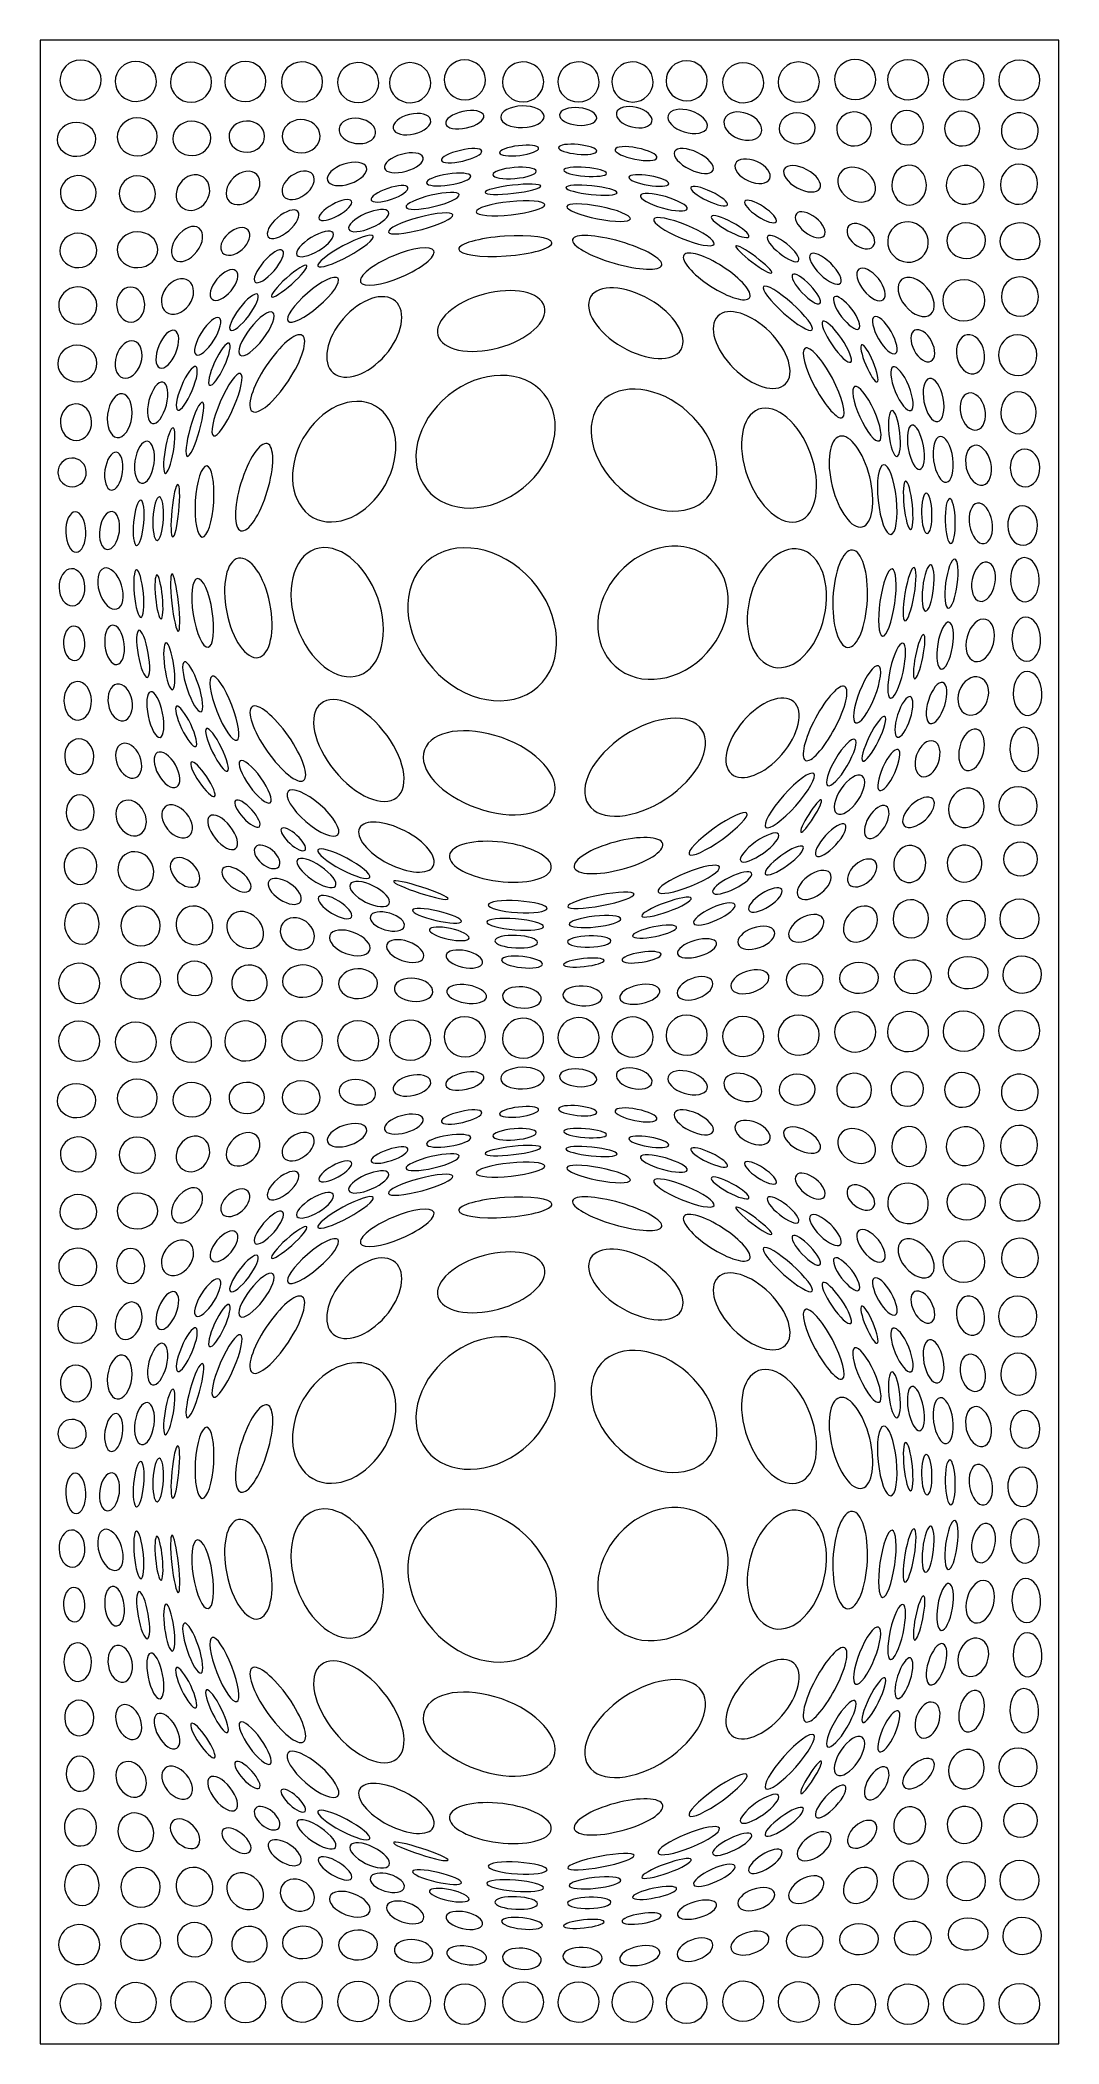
# Model space of a CAD drawing. Header units: centimetres. Extents: x -5.5 to 5.5, y -10.9 to 10.9.
import ezdxf

# ---------------------------------------------------------------- set-up
doc = ezdxf.new("R2010")
doc.units = ezdxf.units.CM
doc.header["$MEASUREMENT"] = 0
doc.layers.add('Layer 1', color=7, linetype='Continuous')

msp = doc.modelspace()

# ---------------------------------------------------------------- linework, layer by layer
at = {"layer": 'Layer 1', "color": 250, "lineweight": 18}
for points in [[(-5.54116, 10.89908), (-5.54116, 10.89908), (5.54116, 10.89908), (5.54116, 10.89908), (5.54116, 10.89908), (5.54116, 10.89908), (5.54116, 10.89908), (5.54116, 10.89908), (5.54116, -10.89908), (5.54116, -10.89908), (5.54116, -10.89908), (5.54116, -10.89908), (5.54115, -10.89908), (5.54115, -10.89908), (-5.54116, -10.89908), (-5.54116, -10.89908), (-5.54116, -10.89908), (-5.54116, -10.89908), (-5.54116, -10.89908), (-5.54116, -10.89908), (-5.54116, 10.89908), (-5.54116, 10.89908)], [(-5.10357, 10.68124), (-4.97985, 10.68279), (-4.87835, 10.58654), (-4.87684, 10.46625), (-4.87684, 10.46625), (-4.87683, 10.46625), (-4.87683, 10.46625), (-4.87534, 10.34596), (-4.97439, 10.24719), (-5.0981, 10.24564), (-5.0981, 10.24564), (-5.0981, 10.24564), (-5.0981, 10.24564), (-5.22181, 10.24409), (-5.3233, 10.34034), (-5.32482, 10.46062), (-5.32482, 10.46062), (-5.32482, 10.46062), (-5.32482, 10.46062), (-5.32632, 10.58091), (-5.22726, 10.67969), (-5.10357, 10.68124)], [(-0.92391, 10.68373), (-0.80019, 10.68529), (-0.69869, 10.58903), (-0.6972, 10.46875), (-0.6972, 10.46875), (-0.69719, 10.46875), (-0.69719, 10.46875), (-0.69568, 10.34846), (-0.79474, 10.24969), (-0.91843, 10.24813), (-0.91843, 10.24813), (-0.91844, 10.24813), (-0.91844, 10.24813), (-1.04215, 10.24658), (-1.14365, 10.34283), (-1.14515, 10.46312), (-1.14515, 10.46312), (-1.14516, 10.46312), (-1.14516, 10.46312), (-1.14666, 10.58341), (-1.04761, 10.68218), (-0.92391, 10.68373)], [(3.32238, 10.68761), (3.44608, 10.68916), (3.5476, 10.59291), (3.54909, 10.47262), (3.54909, 10.47262), (3.5491, 10.47262), (3.5491, 10.47262), (3.5506, 10.35233), (3.45155, 10.25356), (3.32785, 10.25201), (3.32785, 10.25201), (3.32784, 10.25201), (3.32784, 10.25201), (3.20413, 10.25046), (3.10262, 10.34671), (3.10113, 10.46699), (3.10113, 10.46699), (3.10112, 10.46699), (3.10112, 10.46699), (3.09961, 10.58729), (3.19866, 10.68606), (3.32238, 10.68761)], [(3.89823, 10.68524), (4.02193, 10.6868), (4.12344, 10.59055), (4.12495, 10.47025), (4.12495, 10.47025), (4.12495, 10.47025), (4.12495, 10.47025), (4.12645, 10.34997), (4.02739, 10.2512), (3.90369, 10.24964), (3.90369, 10.24964), (3.90368, 10.24964), (3.90368, 10.24964), (3.77997, 10.24809), (3.67848, 10.34435), (3.67697, 10.46463), (3.67697, 10.46463), (3.67696, 10.46463), (3.67696, 10.46463), (3.67546, 10.58492), (3.77451, 10.68369), (3.89823, 10.68524)], [(4.50285, 10.68324), (4.62656, 10.68479), (4.72806, 10.58854), (4.72956, 10.46825), (4.72956, 10.46825), (4.72957, 10.46825), (4.72957, 10.46825), (4.73107, 10.34797), (4.63202, 10.24919), (4.50831, 10.24764), (4.50831, 10.24764), (4.5083, 10.24764), (4.5083, 10.24764), (4.3846, 10.24608), (4.2831, 10.34234), (4.2816, 10.46263), (4.2816, 10.46263), (4.28159, 10.46263), (4.28159, 10.46263), (4.28009, 10.58293), (4.37913, 10.68169), (4.50285, 10.68324)], [(5.10748, 10.68124), (5.23118, 10.68279), (5.33269, 10.58654), (5.3342, 10.46625), (5.3342, 10.46625), (5.33421, 10.46625), (5.33421, 10.46625), (5.33571, 10.34596), (5.23665, 10.24719), (5.11294, 10.24564), (5.11294, 10.24564), (5.11293, 10.24564), (5.11293, 10.24564), (4.98923, 10.24409), (4.88772, 10.34034), (4.88622, 10.46062), (4.88622, 10.46062), (4.88621, 10.46062), (4.88621, 10.46062), (4.88471, 10.58091), (4.98377, 10.67969), (5.10748, 10.68124)], [(-4.50258, 10.66714), (-4.37887, 10.66869), (-4.27736, 10.57245), (-4.27585, 10.45216), (-4.27585, 10.45216), (-4.27584, 10.45216), (-4.27584, 10.45216), (-4.27433, 10.33186), (-4.37339, 10.23309), (-4.49711, 10.23154), (-4.49711, 10.23154), (-4.49711, 10.23154), (-4.49711, 10.23154), (-4.62082, 10.22999), (-4.72232, 10.32625), (-4.72383, 10.44653), (-4.72383, 10.44653), (-4.72383, 10.44653), (-4.72383, 10.44653), (-4.72533, 10.56682), (-4.62628, 10.6656), (-4.50258, 10.66714)], [(-3.67491, 10.44347), (-3.67342, 10.32318), (-3.77248, 10.22441), (-3.89618, 10.22286), (-3.89618, 10.22286), (-3.89618, 10.22286), (-3.89618, 10.22286), (-4.01989, 10.22131), (-4.1214, 10.31756), (-4.12291, 10.43784), (-4.12291, 10.43784), (-4.12291, 10.43784), (-4.12291, 10.43784), (-4.12441, 10.55813), (-4.02535, 10.65691), (-3.90165, 10.65847), (-3.90165, 10.65847), (-3.90165, 10.65847), (-3.90165, 10.65847), (-3.77794, 10.66002), (-3.67643, 10.56376), (-3.67491, 10.44347)], [(-3.08503, 10.45087), (-3.08352, 10.33058), (-3.18258, 10.23182), (-3.30629, 10.23026), (-3.30629, 10.23026), (-3.30629, 10.23026), (-3.30629, 10.23026), (-3.42999, 10.22871), (-3.5315, 10.32496), (-3.53301, 10.44525), (-3.53301, 10.44525), (-3.53301, 10.44525), (-3.53301, 10.44525), (-3.53452, 10.56554), (-3.43546, 10.66432), (-3.31174, 10.66586), (-3.31174, 10.66586), (-3.31174, 10.66586), (-3.31174, 10.66586), (-3.18804, 10.66742), (-3.08655, 10.57116), (-3.08503, 10.45087)], [(-2.46756, 10.44652), (-2.46605, 10.32625), (-2.56512, 10.22746), (-2.6888, 10.22591), (-2.6888, 10.22591), (-2.68881, 10.22591), (-2.68881, 10.22591), (-2.81252, 10.22435), (-2.91403, 10.32061), (-2.91554, 10.44091), (-2.91554, 10.44091), (-2.91555, 10.44091), (-2.91555, 10.44091), (-2.91704, 10.5612), (-2.81799, 10.65995), (-2.69428, 10.66152), (-2.69428, 10.66152), (-2.69427, 10.66152), (-2.69427, 10.66152), (-2.57057, 10.66307), (-2.46906, 10.56681), (-2.46756, 10.44652)], [(-1.85689, 10.43893), (-1.85538, 10.31865), (-1.95445, 10.21988), (-2.07816, 10.21832), (-2.07816, 10.21832), (-2.07816, 10.21832), (-2.07816, 10.21832), (-2.20186, 10.21677), (-2.30337, 10.31302), (-2.30488, 10.43331), (-2.30488, 10.43331), (-2.30488, 10.43331), (-2.30488, 10.43331), (-2.30637, 10.5536), (-2.20732, 10.65237), (-2.08362, 10.65392), (-2.08362, 10.65392), (-2.08361, 10.65392), (-2.08361, 10.65392), (-1.9599, 10.65548), (-1.85841, 10.55923), (-1.85689, 10.43893)], [(-1.2921, 10.4384), (-1.29059, 10.3181), (-1.38966, 10.21933), (-1.51337, 10.21779), (-1.51337, 10.21779), (-1.51337, 10.21779), (-1.51337, 10.21779), (-1.63707, 10.21623), (-1.73859, 10.31249), (-1.74009, 10.43277), (-1.74009, 10.43277), (-1.74009, 10.43277), (-1.74009, 10.43277), (-1.74159, 10.55307), (-1.64254, 10.65183), (-1.51884, 10.65339), (-1.51884, 10.65339), (-1.51883, 10.65339), (-1.51883, 10.65339), (-1.39512, 10.65493), (-1.29362, 10.55868), (-1.2921, 10.4384)], [(-0.06344, 10.44619), (-0.06193, 10.32591), (-0.16097, 10.22714), (-0.28469, 10.22557), (-0.28469, 10.22557), (-0.2847, 10.22557), (-0.2847, 10.22557), (-0.40841, 10.22402), (-0.5099, 10.32028), (-0.51142, 10.44057), (-0.51142, 10.44057), (-0.51142, 10.44057), (-0.51142, 10.44057), (-0.51292, 10.56086), (-0.41386, 10.65963), (-0.29015, 10.66118), (-0.29015, 10.66118), (-0.29015, 10.66118), (-0.29015, 10.66118), (-0.16645, 10.66274), (-0.06494, 10.56648), (-0.06344, 10.44619)], [(0.53951, 10.44613), (0.54102, 10.32584), (0.44196, 10.22707), (0.31825, 10.22552), (0.31825, 10.22552), (0.31824, 10.22552), (0.31824, 10.22552), (0.19453, 10.22396), (0.09303, 10.32022), (0.09152, 10.44051), (0.09152, 10.44051), (0.09151, 10.44051), (0.09151, 10.44051), (0.09002, 10.56079), (0.18908, 10.65957), (0.31278, 10.66113), (0.31278, 10.66113), (0.31278, 10.66113), (0.31278, 10.66113), (0.43649, 10.66267), (0.538, 10.56642), (0.53951, 10.44613)], [(1.12718, 10.44588), (1.1287, 10.32559), (1.02963, 10.22682), (0.90592, 10.22527), (0.90592, 10.22527), (0.90591, 10.22527), (0.90591, 10.22527), (0.78222, 10.22372), (0.68071, 10.31997), (0.67921, 10.44025), (0.67921, 10.44025), (0.6792, 10.44025), (0.6792, 10.44025), (0.67769, 10.56054), (0.77676, 10.65932), (0.90046, 10.66087), (0.90046, 10.66087), (0.90046, 10.66087), (0.90046, 10.66087), (1.02416, 10.66243), (1.12567, 10.56617), (1.12718, 10.44588)], [(1.71627, 10.45921), (1.71778, 10.33891), (1.61872, 10.24015), (1.49501, 10.23859), (1.49501, 10.23859), (1.495, 10.23859), (1.495, 10.23859), (1.37129, 10.23704), (1.2698, 10.3333), (1.26829, 10.45358), (1.26829, 10.45358), (1.26828, 10.45358), (1.26828, 10.45358), (1.26678, 10.57387), (1.36584, 10.67264), (1.48955, 10.67419), (1.48955, 10.67419), (1.48955, 10.67419), (1.48955, 10.67419), (1.61326, 10.67576), (1.71476, 10.5795), (1.71627, 10.45921)], [(1.88276, 10.43252), (1.88124, 10.55281), (1.98031, 10.65159), (2.10402, 10.65313), (2.10402, 10.65313), (2.10402, 10.65313), (2.10402, 10.65313), (2.22771, 10.65468), (2.32922, 10.55843), (2.33073, 10.43815), (2.33073, 10.43815), (2.33073, 10.43815), (2.33073, 10.43815), (2.33224, 10.31786), (2.23318, 10.21908), (2.10947, 10.21753), (2.10947, 10.21753), (2.10946, 10.21753), (2.10946, 10.21753), (1.98577, 10.21599), (1.88427, 10.31223), (1.88276, 10.43252)], [(2.70851, 10.66072), (2.83222, 10.66227), (2.93373, 10.56602), (2.93523, 10.44574), (2.93523, 10.44574), (2.93524, 10.44574), (2.93524, 10.44574), (2.93675, 10.32544), (2.83769, 10.22667), (2.71398, 10.22512), (2.71398, 10.22512), (2.71397, 10.22512), (2.71397, 10.22512), (2.59028, 10.22357), (2.48877, 10.31983), (2.48726, 10.44012), (2.48726, 10.44012), (2.48725, 10.44012), (2.48725, 10.44012), (2.48576, 10.5604), (2.58481, 10.65917), (2.70851, 10.66072)], [(-4.48853, 10.05334), (-4.36836, 10.05622), (-4.26871, 9.96571), (-4.26597, 9.8512), (-4.26597, 9.8512), (-4.26596, 9.8512), (-4.26596, 9.8512), (-4.26324, 9.73669), (-4.35843, 9.64152), (-4.4786, 9.63864), (-4.4786, 9.63864), (-4.4786, 9.63864), (-4.4786, 9.63864), (-4.59877, 9.63576), (-4.69841, 9.72625), (-4.70115, 9.84076), (-4.70115, 9.84076), (-4.70116, 9.84076), (-4.70116, 9.84076), (-4.7039, 9.95527), (-4.60872, 10.05045), (-4.48853, 10.05334)], [(-2.49618, 9.85815), (-2.49377, 9.75794), (-2.58368, 9.6745), (-2.69699, 9.67178), (-2.69699, 9.67178), (-2.697, 9.67178), (-2.697, 9.67178), (-2.81031, 9.66906), (-2.90409, 9.7481), (-2.9065, 9.84832), (-2.9065, 9.84832), (-2.90651, 9.84832), (-2.90651, 9.84832), (-2.9089, 9.94852), (-2.819, 10.03197), (-2.7057, 10.03468), (-2.7057, 10.03468), (-2.70569, 10.03468), (-2.70569, 10.03468), (-2.59238, 10.0374), (-2.49858, 9.95836), (-2.49618, 9.85815)], [(-2.28892, 9.93852), (-2.27832, 10.01309), (-2.18085, 10.06091), (-2.07119, 10.04534), (-2.07119, 10.04534), (-2.07118, 10.04534), (-2.07118, 10.04534), (-1.96153, 10.02977), (-1.88123, 9.9567), (-1.89182, 9.88213), (-1.89182, 9.88213), (-1.89182, 9.88213), (-1.89182, 9.88213), (-1.9024, 9.80756), (-1.99988, 9.75974), (-2.10954, 9.77531), (-2.10954, 9.77531), (-2.10954, 9.77531), (-2.10954, 9.77531), (-2.21919, 9.79088), (-2.29951, 9.86396), (-2.28892, 9.93852)], [(-1.52164, 10.09051), (-1.40958, 10.11708), (-1.30746, 10.09108), (-1.29355, 10.03244), (-1.29355, 10.03244), (-1.29354, 10.03244), (-1.29354, 10.03244), (-1.27964, 9.97379), (-1.3592, 9.90469), (-1.47127, 9.87811), (-1.47127, 9.87811), (-1.47127, 9.87811), (-1.47127, 9.87811), (-1.58333, 9.85153), (-1.68544, 9.87753), (-1.69935, 9.93618), (-1.69935, 9.93618), (-1.69935, 9.93618), (-1.69935, 9.93618), (-1.71326, 9.99484), (-1.6337, 10.06393), (-1.52164, 10.09051)], [(-0.71482, 10.07729), (-0.70422, 10.02775), (-0.78837, 9.96778), (-0.90277, 9.94332), (-0.90277, 9.94332), (-0.90277, 9.94332), (-0.90277, 9.94332), (-1.01716, 9.91886), (-1.11847, 9.93918), (-1.12905, 9.98872), (-1.12905, 9.98872), (-1.12906, 9.98872), (-1.12906, 9.98872), (-1.13965, 10.03825), (-1.0555, 10.09822), (-0.9411, 10.12269), (-0.9411, 10.12269), (-0.9411, 10.12269), (-0.9411, 10.12269), (-0.82672, 10.14714), (-0.7254, 10.12682), (-0.71482, 10.07729)], [(-0.29769, 10.18231), (-0.16739, 10.18544), (-0.06051, 10.13519), (-0.05897, 10.07009), (-0.05897, 10.07009), (-0.05896, 10.07009), (-0.05896, 10.07009), (-0.0574, 10.00498), (-0.16174, 9.94966), (-0.29204, 9.94654), (-0.29204, 9.94654), (-0.29205, 9.94654), (-0.29205, 9.94654), (-0.42234, 9.94343), (-0.52921, 9.99366), (-0.53078, 10.05877), (-0.53078, 10.05877), (-0.53079, 10.05877), (-0.53079, 10.05877), (-0.53234, 10.12387), (-0.42798, 10.17918), (-0.29769, 10.18231)], [(0.32011, 10.1628), (0.43211, 10.15235), (0.51895, 10.10148), (0.51407, 10.04916), (0.51407, 10.04916), (0.51406, 10.04916), (0.51406, 10.04916), (0.50918, 9.99684), (0.41443, 9.9629), (0.30243, 9.97336), (0.30243, 9.97336), (0.30242, 9.97336), (0.30242, 9.97336), (0.19043, 9.98382), (0.1036, 10.03469), (0.10848, 10.08701), (0.10848, 10.08701), (0.10848, 10.08701), (0.10848, 10.08701), (0.11337, 10.13932), (0.20812, 10.17326), (0.32011, 10.1628)], [(0.94743, 10.16573), (1.05386, 10.13937), (1.12844, 10.07081), (1.11403, 10.0126), (1.11403, 10.0126), (1.11402, 10.0126), (1.11402, 10.0126), (1.0996, 9.95439), (1.00165, 9.92857), (0.89522, 9.95493), (0.89522, 9.95493), (0.89521, 9.95493), (0.89521, 9.95493), (0.78878, 9.98128), (0.71419, 10.04984), (0.72861, 10.10805), (0.72861, 10.10805), (0.72861, 10.10805), (0.72861, 10.10805), (0.74303, 10.16627), (0.84099, 10.19209), (0.94743, 10.16573)], [(1.28902, 10.07962), (1.30843, 10.14287), (1.41933, 10.16496), (1.53673, 10.12895), (1.53673, 10.12895), (1.53673, 10.12895), (1.53673, 10.12895), (1.65414, 10.09294), (1.73359, 10.01248), (1.71419, 9.94922), (1.71419, 9.94922), (1.71418, 9.94922), (1.71418, 9.94922), (1.69478, 9.88597), (1.58389, 9.86388), (1.46648, 9.89989), (1.46648, 9.89989), (1.46647, 9.89989), (1.46647, 9.89989), (1.34906, 9.9359), (1.26962, 10.01636), (1.28902, 10.07962)], [(2.15483, 10.09651), (2.26497, 10.05371), (2.33102, 9.95927), (2.30239, 9.88555), (2.30239, 9.88555), (2.30238, 9.88555), (2.30238, 9.88555), (2.27374, 9.81184), (2.16124, 9.78677), (2.05111, 9.82956), (2.05111, 9.82956), (2.0511, 9.82956), (2.0511, 9.82956), (1.94098, 9.87234), (1.87492, 9.9668), (1.90357, 10.04052), (1.90357, 10.04052), (1.90357, 10.04052), (1.90357, 10.04052), (1.93221, 10.11423), (2.0447, 10.13929), (2.15483, 10.09651)], [(2.68976, 10.10676), (2.79807, 10.10936), (2.88771, 10.03652), (2.88992, 9.94407), (2.88992, 9.94407), (2.88992, 9.94407), (2.88992, 9.94407), (2.89214, 9.85162), (2.80612, 9.77457), (2.69778, 9.77197), (2.69778, 9.77197), (2.69778, 9.77197), (2.69778, 9.77197), (2.58945, 9.76937), (2.49984, 9.84222), (2.49763, 9.93466), (2.49763, 9.93466), (2.49762, 9.93466), (2.49762, 9.93466), (2.4954, 10.02713), (2.58142, 10.10416), (2.68976, 10.10676)], [(3.30915, 10.11721), (3.41383, 10.11973), (3.50069, 10.03893), (3.50314, 9.93674), (3.50314, 9.93674), (3.50314, 9.93674), (3.50314, 9.93674), (3.50558, 9.83456), (3.42271, 9.74969), (3.31803, 9.74719), (3.31803, 9.74719), (3.31803, 9.74719), (3.31803, 9.74719), (3.21336, 9.74467), (3.12652, 9.82547), (3.12407, 9.92765), (3.12407, 9.92765), (3.12406, 9.92765), (3.12406, 9.92765), (3.12162, 10.02984), (3.20448, 10.11471), (3.30915, 10.11721)], [(3.88654, 10.1331), (3.98391, 10.13544), (4.06485, 10.05358), (4.06733, 9.95028), (4.06733, 9.95028), (4.06734, 9.95028), (4.06734, 9.95028), (4.06981, 9.84697), (3.99289, 9.76134), (3.89551, 9.759), (3.89551, 9.759), (3.8955, 9.759), (3.8955, 9.759), (3.79813, 9.75666), (3.71719, 9.83852), (3.71472, 9.94182), (3.71472, 9.94182), (3.71471, 9.94182), (3.71471, 9.94182), (3.71223, 10.04512), (3.78916, 10.13076), (3.88654, 10.1331)], [(4.48419, 10.12547), (4.58959, 10.128), (4.67705, 10.04539), (4.67955, 9.94097), (4.67955, 9.94097), (4.67956, 9.94097), (4.67956, 9.94097), (4.68206, 9.83654), (4.59865, 9.74984), (4.49327, 9.74731), (4.49327, 9.74731), (4.49326, 9.74731), (4.49326, 9.74731), (4.38786, 9.74478), (4.30038, 9.82739), (4.29788, 9.93181), (4.29788, 9.93181), (4.29788, 9.93181), (4.29788, 9.93181), (4.29539, 10.03623), (4.3788, 10.12293), (4.48419, 10.12547)], [(5.12747, 10.10747), (5.23815, 10.10085), (5.32258, 10.00716), (5.31607, 9.89822), (5.31607, 9.89822), (5.31606, 9.89822), (5.31606, 9.89822), (5.30955, 9.78927), (5.21455, 9.70632), (5.10387, 9.71295), (5.10387, 9.71295), (5.10386, 9.71295), (5.10386, 9.71295), (4.99318, 9.71957), (4.90874, 9.81325), (4.91527, 9.92219), (4.91527, 9.92219), (4.91527, 9.92219), (4.91527, 9.92219), (4.92179, 10.03114), (5.01678, 10.11409), (5.12747, 10.10747)], [(-5.14975, 10.00305), (-5.03314, 10.00585), (-4.93663, 9.92575), (-4.9342, 9.82416), (-4.9342, 9.82416), (-4.9342, 9.82416), (-4.9342, 9.82416), (-4.93177, 9.72256), (-5.02431, 9.63794), (-5.14094, 9.63514), (-5.14094, 9.63514), (-5.14094, 9.63514), (-5.14094, 9.63514), (-5.25754, 9.63235), (-5.35403, 9.71244), (-5.35647, 9.81402), (-5.35647, 9.81402), (-5.35648, 9.81402), (-5.35648, 9.81402), (-5.35891, 9.91562), (-5.26635, 10.00025), (-5.14975, 10.00305)], [(-3.89527, 10.01696), (-3.7807, 10.01971), (-3.68578, 9.93816), (-3.6833, 9.83482), (-3.6833, 9.83482), (-3.6833, 9.83482), (-3.6833, 9.83482), (-3.68083, 9.73149), (-3.77171, 9.64548), (-3.8863, 9.64273), (-3.8863, 9.64273), (-3.8863, 9.64273), (-3.8863, 9.64273), (-4.00088, 9.63998), (-4.09577, 9.72152), (-4.09826, 9.82487), (-4.09826, 9.82487), (-4.09826, 9.82487), (-4.09826, 9.82487), (-4.10072, 9.92821), (-4.00986, 10.01421), (-3.89527, 10.01696)], [(-3.09893, 9.85335), (-3.0967, 9.75974), (-3.18156, 9.68176), (-3.28851, 9.67919), (-3.28851, 9.67919), (-3.28851, 9.67919), (-3.28851, 9.67919), (-3.39545, 9.67662), (-3.48395, 9.75044), (-3.48619, 9.84406), (-3.48619, 9.84406), (-3.48619, 9.84406), (-3.48619, 9.84406), (-3.48843, 9.93769), (-3.40357, 10.01566), (-3.29664, 10.01822), (-3.29664, 10.01822), (-3.29663, 10.01822), (-3.29663, 10.01822), (-3.18969, 10.02078), (-3.10118, 9.94697), (-3.09893, 9.85335)], [(-1.61088, 9.65586), (-1.49517, 9.68825), (-1.38991, 9.67354), (-1.37577, 9.623), (-1.37577, 9.623), (-1.37576, 9.623), (-1.37576, 9.623), (-1.36163, 9.57248), (-1.44397, 9.50526), (-1.55968, 9.47287), (-1.55968, 9.47287), (-1.55968, 9.47287), (-1.55968, 9.47287), (-1.67539, 9.44049), (-1.78066, 9.45521), (-1.79479, 9.50574), (-1.79479, 9.50574), (-1.79479, 9.50574), (-1.79479, 9.50574), (-1.80893, 9.55627), (-1.72659, 9.62348), (-1.61088, 9.65586)], [(-1.17523, 9.59024), (-1.18269, 9.6223), (-1.09058, 9.67115), (-0.96948, 9.69934), (-0.96948, 9.69934), (-0.96948, 9.69934), (-0.96948, 9.69934), (-0.84838, 9.72754), (-0.74417, 9.72441), (-0.7367, 9.69235), (-0.7367, 9.69235), (-0.73669, 9.69235), (-0.73669, 9.69235), (-0.72925, 9.66028), (-0.82136, 9.61144), (-0.94245, 9.58324), (-0.94245, 9.58324), (-0.94245, 9.58324), (-0.94245, 9.58324), (-1.06355, 9.55503), (-1.16777, 9.55816), (-1.17523, 9.59024)], [(-0.33737, 9.74972), (-0.21976, 9.76433), (-0.12149, 9.75275), (-0.1179, 9.72385), (-0.1179, 9.72385), (-0.1179, 9.72385), (-0.1179, 9.72385), (-0.11433, 9.69496), (-0.20676, 9.65969), (-0.32438, 9.64508), (-0.32438, 9.64508), (-0.32439, 9.64508), (-0.32439, 9.64508), (-0.44202, 9.63048), (-0.54026, 9.64205), (-0.54385, 9.67095), (-0.54385, 9.67095), (-0.54386, 9.67095), (-0.54386, 9.67095), (-0.54744, 9.69984), (-0.45499, 9.73511), (-0.33737, 9.74972)], [(0.31212, 9.76211), (0.42661, 9.75077), (0.51713, 9.7184), (0.5143, 9.6898), (0.5143, 9.6898), (0.5143, 9.6898), (0.5143, 9.6898), (0.51146, 9.66121), (0.41636, 9.64722), (0.30186, 9.65856), (0.30186, 9.65856), (0.30185, 9.65856), (0.30185, 9.65856), (0.18736, 9.6699), (0.09684, 9.70226), (0.09968, 9.73087), (0.09968, 9.73087), (0.09968, 9.73087), (0.09968, 9.73087), (0.10251, 9.75946), (0.19763, 9.77345), (0.31212, 9.76211)], [(0.71349, 9.70912), (0.72022, 9.74294), (0.82763, 9.75003), (0.95338, 9.72497), (0.95338, 9.72497), (0.95338, 9.72497), (0.95338, 9.72497), (1.07914, 9.69991), (1.17562, 9.65218), (1.16887, 9.61836), (1.16887, 9.61836), (1.16886, 9.61836), (1.16886, 9.61836), (1.16213, 9.58455), (1.05472, 9.57745), (0.92897, 9.60251), (0.92897, 9.60251), (0.92896, 9.60251), (0.92896, 9.60251), (0.80322, 9.62757), (0.70674, 9.6753), (0.71349, 9.70912)], [(1.61314, 9.67426), (1.72888, 9.61824), (1.80311, 9.53234), (1.77894, 9.48241), (1.77894, 9.48241), (1.77893, 9.48241), (1.77893, 9.48241), (1.75475, 9.43247), (1.64134, 9.4374), (1.5256, 9.49341), (1.5256, 9.49341), (1.52559, 9.49341), (1.52559, 9.49341), (1.40985, 9.54943), (1.33563, 9.63533), (1.35981, 9.68527), (1.35981, 9.68527), (1.35981, 9.68527), (1.35981, 9.68527), (1.38398, 9.73521), (1.4974, 9.73028), (1.61314, 9.67426)], [(2.25554, 9.57737), (2.35876, 9.53248), (2.42192, 9.44894), (2.39662, 9.39076), (2.39662, 9.39076), (2.39661, 9.39076), (2.39661, 9.39076), (2.3713, 9.33257), (2.26713, 9.32181), (2.16391, 9.36669), (2.16391, 9.36669), (2.1639, 9.36669), (2.1639, 9.36669), (2.06069, 9.41158), (1.99753, 9.49514), (2.02283, 9.55331), (2.02283, 9.55331), (2.02283, 9.55331), (2.02283, 9.55331), (2.04813, 9.61149), (2.15231, 9.62226), (2.25554, 9.57737)], [(-5.13045, 9.42427), (-5.02282, 9.42684), (-4.93351, 9.34416), (-4.93101, 9.23957), (-4.93101, 9.23957), (-4.93101, 9.23957), (-4.93101, 9.23957), (-4.92851, 9.13498), (-5.01374, 9.04812), (-5.12136, 9.04553), (-5.12136, 9.04553), (-5.12137, 9.04553), (-5.12137, 9.04553), (-5.22901, 9.04296), (-5.3183, 9.12564), (-5.32082, 9.23022), (-5.32082, 9.23022), (-5.32082, 9.23022), (-5.32082, 9.23022), (-5.32331, 9.3348), (-5.23809, 9.42168), (-5.13045, 9.42427)], [(-4.48816, 9.42323), (-4.3797, 9.42583), (-4.28969, 9.34009), (-4.28709, 9.23171), (-4.28709, 9.23171), (-4.28709, 9.23171), (-4.28709, 9.23171), (-4.2845, 9.12334), (-4.37029, 9.03337), (-4.47875, 9.03078), (-4.47875, 9.03078), (-4.47875, 9.03078), (-4.47875, 9.03078), (-4.58719, 9.02817), (-4.67721, 9.11392), (-4.67981, 9.22229), (-4.67981, 9.22229), (-4.67981, 9.22229), (-4.67981, 9.22229), (-4.68239, 9.33067), (-4.5966, 9.42062), (-4.48816, 9.42323)], [(-4.02157, 9.3367), (-3.95909, 9.42908), (-3.84427, 9.46057), (-3.7651, 9.40702), (-3.7651, 9.40702), (-3.7651, 9.40702), (-3.7651, 9.40702), (-3.68595, 9.35348), (-3.67245, 9.23519), (-3.73495, 9.1428), (-3.73495, 9.1428), (-3.73495, 9.1428), (-3.73495, 9.1428), (-3.79744, 9.05042), (-3.91226, 9.01893), (-3.99142, 9.07247), (-3.99142, 9.07247), (-3.99142, 9.07247), (-3.99142, 9.07247), (-4.07057, 9.12602), (-4.08407, 9.24432), (-4.02157, 9.3367)], [(-3.43899, 9.39984), (-3.35594, 9.47991), (-3.24131, 9.49577), (-3.18293, 9.43524), (-3.18293, 9.43524), (-3.18293, 9.43524), (-3.18293, 9.43524), (-3.12457, 9.37472), (-3.14456, 9.26072), (-3.22761, 9.18065), (-3.22761, 9.18065), (-3.22761, 9.18065), (-3.22761, 9.18065), (-3.31064, 9.10056), (-3.42527, 9.08471), (-3.48365, 9.14524), (-3.48365, 9.14524), (-3.48365, 9.14524), (-3.48365, 9.14524), (-3.54201, 9.20576), (-3.52202, 9.31976), (-3.43899, 9.39984)], [(-2.57508, 9.43559), (-2.53396, 9.37945), (-2.57181, 9.28181), (-2.6596, 9.21749), (-2.6596, 9.21749), (-2.65961, 9.21749), (-2.65961, 9.21749), (-2.74741, 9.15318), (-2.85192, 9.14657), (-2.89305, 9.20271), (-2.89305, 9.20271), (-2.89305, 9.20271), (-2.89305, 9.20271), (-2.93415, 9.25885), (-2.89633, 9.35649), (-2.80852, 9.4208), (-2.80852, 9.4208), (-2.80851, 9.4208), (-2.80851, 9.4208), (-2.7207, 9.48511), (-2.61621, 9.49172), (-2.57508, 9.43559)], [(-1.99092, 9.51491), (-1.97133, 9.45655), (-2.05028, 9.3774), (-2.16727, 9.33813), (-2.16727, 9.33813), (-2.16727, 9.33813), (-2.16727, 9.33813), (-2.28426, 9.29886), (-2.39497, 9.31432), (-2.41456, 9.37267), (-2.41456, 9.37267), (-2.41456, 9.37267), (-2.41456, 9.37267), (-2.43415, 9.43103), (-2.3552, 9.51017), (-2.23821, 9.54945), (-2.23821, 9.54945), (-2.2382, 9.54945), (-2.2382, 9.54945), (-2.12122, 9.58872), (-2.0105, 9.57326), (-1.99092, 9.51491)], [(-1.10589, 9.44092), (-0.9727, 9.46111), (-0.86075, 9.45121), (-0.85583, 9.4188), (-0.85583, 9.4188), (-0.85583, 9.4188), (-0.85583, 9.4188), (-0.85093, 9.38639), (-0.95491, 9.34376), (-1.08808, 9.32356), (-1.08808, 9.32356), (-1.08809, 9.32356), (-1.08809, 9.32356), (-1.22127, 9.30336), (-1.33322, 9.31326), (-1.33813, 9.34567), (-1.33813, 9.34567), (-1.33813, 9.34567), (-1.33813, 9.34567), (-1.34304, 9.37808), (-1.23905, 9.42072), (-1.10589, 9.44092)], [(-0.61586, 9.43388), (-0.61854, 9.4667), (-0.51519, 9.5019), (-0.38505, 9.51252), (-0.38505, 9.51252), (-0.38505, 9.51252), (-0.38505, 9.51252), (-0.25489, 9.52315), (-0.1472, 9.50516), (-0.14453, 9.47236), (-0.14453, 9.47236), (-0.14453, 9.47236), (-0.14453, 9.47236), (-0.14185, 9.43954), (-0.24519, 9.40434), (-0.37535, 9.39372), (-0.37535, 9.39372), (-0.37536, 9.39372), (-0.37536, 9.39372), (-0.50551, 9.38309), (-0.6132, 9.40108), (-0.61586, 9.43388)], [(0.15546, 9.48416), (0.15748, 9.51021), (0.26319, 9.52323), (0.39156, 9.51325), (0.39156, 9.51325), (0.39156, 9.51325), (0.39156, 9.51325), (0.51993, 9.50325), (0.62234, 9.47404), (0.62033, 9.448), (0.62033, 9.448), (0.62032, 9.448), (0.62032, 9.448), (0.61829, 9.42196), (0.51259, 9.40894), (0.38422, 9.41892), (0.38422, 9.41892), (0.38421, 9.41892), (0.38421, 9.41892), (0.25584, 9.42891), (0.15343, 9.45813), (0.15546, 9.48416)], [(1.08978, 9.42278), (1.20967, 9.40269), (1.303, 9.36335), (1.29823, 9.33492), (1.29823, 9.33492), (1.29822, 9.33492), (1.29822, 9.33492), (1.29345, 9.30649), (1.19241, 9.29973), (1.07252, 9.31983), (1.07252, 9.31983), (1.07251, 9.31983), (1.07251, 9.31983), (0.95263, 9.33993), (0.85931, 9.37927), (0.86408, 9.40769), (0.86408, 9.40769), (0.86408, 9.40769), (0.86408, 9.40769), (0.86885, 9.43612), (0.96989, 9.44288), (1.08978, 9.42278)], [(2.5539, 9.49507), (2.58337, 9.54946), (2.69383, 9.54665), (2.80064, 9.48878), (2.80064, 9.48878), (2.80064, 9.48878), (2.80064, 9.48878), (2.90743, 9.43091), (2.97011, 9.33991), (2.94064, 9.28552), (2.94064, 9.28552), (2.94063, 9.28552), (2.94063, 9.28552), (2.91116, 9.23113), (2.8007, 9.23394), (2.6939, 9.29182), (2.6939, 9.29182), (2.6939, 9.29182), (2.6939, 9.29182), (2.5871, 9.34968), (2.52443, 9.44069), (2.5539, 9.49507)], [(3.16011, 9.45133), (3.21469, 9.5301), (3.33965, 9.53801), (3.43924, 9.46902), (3.43924, 9.46902), (3.43925, 9.46902), (3.43925, 9.46902), (3.53885, 9.40001), (3.57531, 9.28023), (3.52075, 9.20146), (3.52075, 9.20146), (3.52075, 9.20146), (3.52075, 9.20146), (3.46617, 9.1227), (3.34121, 9.11478), (3.24162, 9.18378), (3.24162, 9.18378), (3.24161, 9.18378), (3.24161, 9.18378), (3.14202, 9.25278), (3.10554, 9.37257), (3.16011, 9.45133)], [(3.9064, 9.5381), (4.01011, 9.54058), (4.09652, 9.44558), (4.0994, 9.3259), (4.0994, 9.3259), (4.0994, 9.3259), (4.0994, 9.3259), (4.10226, 9.20623), (4.02051, 9.10719), (3.91678, 9.10471), (3.91678, 9.10471), (3.91678, 9.10471), (3.91678, 9.10471), (3.81306, 9.10221), (3.72666, 9.19723), (3.72378, 9.3169), (3.72378, 9.3169), (3.72378, 9.3169), (3.72378, 9.3169), (3.72092, 9.43658), (3.80268, 9.53561), (3.9064, 9.5381)], [(4.55225, 9.5331), (4.66469, 9.5165), (4.74202, 9.40946), (4.72497, 9.29402), (4.72497, 9.29402), (4.72496, 9.29402), (4.72496, 9.29402), (4.70792, 9.17858), (4.60296, 9.09845), (4.49052, 9.11505), (4.49052, 9.11505), (4.49051, 9.11505), (4.49051, 9.11505), (4.37809, 9.13165), (4.30078, 9.2387), (4.31782, 9.35414), (4.31782, 9.35414), (4.31782, 9.35414), (4.31782, 9.35414), (4.33486, 9.46957), (4.43982, 9.54971), (4.55225, 9.5331)], [(4.90992, 9.36712), (4.93159, 9.48644), (5.03748, 9.56713), (5.1464, 9.54735), (5.1464, 9.54735), (5.14641, 9.54735), (5.14641, 9.54735), (5.25533, 9.52757), (5.32606, 9.41481), (5.30438, 9.29548), (5.30438, 9.29548), (5.30438, 9.29548), (5.30438, 9.29548), (5.28273, 9.17616), (5.17686, 9.09547), (5.06793, 9.11524), (5.06793, 9.11524), (5.06792, 9.11524), (5.06792, 9.11524), (4.959, 9.13502), (4.88827, 9.24779), (4.90992, 9.36712)], [(-2.36241, 9.10852), (-2.26545, 9.1625), (-2.17225, 9.18004), (-2.15423, 9.14768), (-2.15423, 9.14768), (-2.15422, 9.14768), (-2.15422, 9.14768), (-2.13622, 9.11534), (-2.20022, 9.04535), (-2.29717, 8.99136), (-2.29717, 8.99136), (-2.29717, 8.99136), (-2.29717, 8.99136), (-2.39413, 8.93738), (-2.48734, 8.91984), (-2.50535, 8.95219), (-2.50535, 8.95219), (-2.50535, 8.95219), (-2.50535, 8.95219), (-2.52335, 8.98454), (-2.45936, 9.05453), (-2.36241, 9.10852)], [(-1.75985, 9.28586), (-1.64898, 9.32321), (-1.55024, 9.32715), (-1.53928, 9.29465), (-1.53928, 9.29465), (-1.53927, 9.29465), (-1.53927, 9.29465), (-1.52833, 9.26216), (-1.60933, 9.20554), (-1.7202, 9.16818), (-1.7202, 9.16818), (-1.7202, 9.16818), (-1.7202, 9.16818), (-1.83106, 9.13083), (-1.92982, 9.1269), (-1.94076, 9.15939), (-1.94076, 9.15939), (-1.94076, 9.15939), (-1.94076, 9.15939), (-1.9517, 9.19189), (-1.87071, 9.24851), (-1.75985, 9.28586)], [(-1.2862, 9.21067), (-1.12674, 9.24828), (-0.99099, 9.25131), (-0.983, 9.21745), (-0.983, 9.21745), (-0.983, 9.21745), (-0.983, 9.21745), (-0.97503, 9.18358), (-1.09782, 9.12564), (-1.25729, 9.08803), (-1.25729, 9.08803), (-1.25729, 9.08803), (-1.25729, 9.08803), (-1.41674, 9.05042), (-1.55248, 9.04739), (-1.56048, 9.08125), (-1.56048, 9.08125), (-1.56048, 9.08125), (-1.56048, 9.08125), (-1.56844, 9.11512), (-1.44567, 9.17306), (-1.2862, 9.21067)], [(-0.43233, 9.14065), (-0.22631, 9.16228), (-0.05595, 9.14801), (-0.05182, 9.10879), (-0.05182, 9.10879), (-0.05182, 9.10879), (-0.05182, 9.10879), (-0.04772, 9.06955), (-0.21139, 9.0202), (-0.41741, 8.99856), (-0.41741, 8.99856), (-0.41742, 8.99856), (-0.41742, 8.99856), (-0.62345, 8.97693), (-0.79381, 8.9912), (-0.79791, 9.03042), (-0.79791, 9.03042), (-0.79792, 9.03042), (-0.79792, 9.03042), (-0.80204, 9.06966), (-0.63836, 9.11901), (-0.43233, 9.14065)], [(-0.40322, 9.32003), (-0.23588, 9.33922), (-0.09796, 9.33522), (-0.09517, 9.31111), (-0.09517, 9.31111), (-0.09517, 9.31111), (-0.09517, 9.31111), (-0.09243, 9.28699), (-0.22586, 9.25188), (-0.3932, 9.23269), (-0.3932, 9.23269), (-0.39321, 9.23269), (-0.39321, 9.23269), (-0.56057, 9.2135), (-0.69847, 9.21748), (-0.70124, 9.24161), (-0.70124, 9.24161), (-0.70125, 9.24161), (-0.70125, 9.24161), (-0.70401, 9.26573), (-0.57057, 9.30084), (-0.40322, 9.32003)], [(0.17892, 9.29545), (0.18162, 9.32145), (0.30812, 9.3296), (0.46147, 9.31368), (0.46147, 9.31368), (0.46147, 9.31368), (0.46147, 9.31368), (0.61483, 9.29776), (0.73696, 9.2638), (0.73426, 9.2378), (0.73426, 9.2378), (0.73425, 9.2378), (0.73425, 9.2378), (0.73155, 9.21182), (0.60505, 9.20366), (0.4517, 9.21958), (0.4517, 9.21958), (0.4517, 9.21958), (0.4517, 9.21958), (0.29834, 9.23551), (0.17623, 9.26948), (0.17892, 9.29545)], [(0.98912, 9.20734), (0.99869, 9.24099), (1.12059, 9.23582), (1.26138, 9.19581), (1.26138, 9.19581), (1.26138, 9.19581), (1.26138, 9.19581), (1.40218, 9.15579), (1.50856, 9.09607), (1.499, 9.06242), (1.499, 9.06242), (1.49899, 9.06242), (1.49899, 9.06242), (1.48943, 9.02877), (1.36754, 9.03393), (1.22674, 9.07395), (1.22674, 9.07395), (1.22673, 9.07395), (1.22673, 9.07395), (1.08593, 9.11397), (0.97956, 9.17368), (0.98912, 9.20734)], [(1.76084, 9.24918), (1.87066, 9.19668), (1.94945, 9.13271), (1.93683, 9.1063), (1.93683, 9.1063), (1.93682, 9.1063), (1.93682, 9.1063), (1.92419, 9.07989), (1.82494, 9.10104), (1.71512, 9.15355), (1.71512, 9.15355), (1.71511, 9.15355), (1.71511, 9.15355), (1.60529, 9.20604), (1.52651, 9.27001), (1.53914, 9.29642), (1.53914, 9.29642), (1.53914, 9.29642), (1.53914, 9.29642), (1.55176, 9.32284), (1.65102, 9.30168), (1.76084, 9.24918)], [(2.12564, 9.14633), (2.14388, 9.17386), (2.23457, 9.14588), (2.3282, 9.08384), (2.3282, 9.08384), (2.3282, 9.08384), (2.3282, 9.08384), (2.42182, 9.0218), (2.48294, 8.9492), (2.4647, 8.92167), (2.4647, 8.92167), (2.46469, 8.92167), (2.46469, 8.92167), (2.44644, 8.89414), (2.35577, 8.92212), (2.26214, 8.98416), (2.26214, 8.98416), (2.26213, 8.98416), (2.26213, 8.98416), (2.1685, 9.04619), (2.1074, 9.11881), (2.12564, 9.14633)], [(-2.95846, 8.96636), (-2.86931, 9.0429), (-2.76986, 9.07328), (-2.73633, 9.03423), (-2.73633, 9.03423), (-2.73633, 9.03423), (-2.73633, 9.03423), (-2.70281, 8.99516), (-2.74788, 8.90146), (-2.83705, 8.82493), (-2.83705, 8.82493), (-2.83705, 8.82493), (-2.83705, 8.82493), (-2.92618, 8.74841), (-3.02563, 8.71802), (-3.05916, 8.75708), (-3.05916, 8.75708), (-3.05917, 8.75708), (-3.05917, 8.75708), (-3.09268, 8.79614), (-3.04759, 8.88983), (-2.95846, 8.96636)], [(-1.75142, 9.02909), (-1.73321, 8.98725), (-1.81523, 8.91123), (-1.93461, 8.85929), (-1.93461, 8.85929), (-1.93461, 8.85929), (-1.93461, 8.85929), (-2.05399, 8.80734), (-2.16551, 8.79915), (-2.18372, 8.84099), (-2.18372, 8.84099), (-2.18372, 8.84099), (-2.18372, 8.84099), (-2.20191, 8.88282), (-2.1199, 8.95885), (-2.00053, 9.01079), (-2.00053, 9.01079), (-2.00052, 9.01079), (-2.00052, 9.01079), (-1.88114, 9.06272), (-1.76962, 9.07092), (-1.75142, 9.02909)], [(-1.41951, 8.96967), (-1.22604, 9.02167), (-1.06141, 9.03485), (-1.0518, 8.99909), (-1.0518, 8.99909), (-1.0518, 8.99909), (-1.0518, 8.99909), (-1.0422, 8.96335), (-1.19124, 8.89222), (-1.38473, 8.84022), (-1.38473, 8.84022), (-1.38473, 8.84022), (-1.38473, 8.84022), (-1.57819, 8.78822), (-1.74281, 8.77505), (-1.75242, 8.8108), (-1.75242, 8.8108), (-1.75242, 8.8108), (-1.75242, 8.8108), (-1.76202, 8.84654), (-1.61298, 8.91767), (-1.41951, 8.96967)], [(0.54707, 9.08902), (0.73786, 9.05169), (0.88665, 8.99143), (0.8794, 8.95441), (0.8794, 8.95441), (0.87939, 8.95441), (0.87939, 8.95441), (0.87214, 8.91738), (0.71163, 8.91762), (0.52085, 8.95494), (0.52085, 8.95494), (0.52084, 8.95494), (0.52084, 8.95494), (0.33007, 8.99226), (0.18128, 9.05253), (0.18854, 9.08955), (0.18854, 9.08955), (0.18854, 9.08955), (0.18854, 9.08955), (0.19578, 9.12658), (0.35631, 9.12634), (0.54707, 9.08902)], [(1.4914, 8.88506), (1.67225, 8.80997), (1.80579, 8.71762), (1.78967, 8.67881), (1.78967, 8.67881), (1.78966, 8.67881), (1.78966, 8.67881), (1.77354, 8.64), (1.61388, 8.66941), (1.43303, 8.74451), (1.43303, 8.74451), (1.43302, 8.74451), (1.43302, 8.74451), (1.25218, 8.81962), (1.11864, 8.91195), (1.13475, 8.95077), (1.13475, 8.95077), (1.13475, 8.95077), (1.13475, 8.95077), (1.15087, 8.98959), (1.31055, 8.96017), (1.4914, 8.88506)], [(1.76083, 8.98136), (1.77443, 9.00631), (1.87641, 8.97698), (1.98864, 8.91586), (1.98864, 8.91586), (1.98864, 8.91586), (1.98864, 8.91586), (2.10085, 8.85472), (2.18081, 8.78495), (2.16722, 8.76), (2.16722, 8.76), (2.16721, 8.76), (2.16721, 8.76), (2.15362, 8.73504), (2.05164, 8.76437), (1.93942, 8.82549), (1.93942, 8.82549), (1.93941, 8.82549), (1.93941, 8.82549), (1.82718, 8.88663), (1.74723, 8.9564), (1.76083, 8.98136)], [(2.68506, 9.00874), (2.71829, 9.05083), (2.81274, 9.03165), (2.89604, 8.96587), (2.89604, 8.96587), (2.89604, 8.96587), (2.89604, 8.96587), (2.97933, 8.90012), (3.0199, 8.81268), (2.98667, 8.7706), (2.98667, 8.7706), (2.98666, 8.7706), (2.98666, 8.7706), (2.95343, 8.72851), (2.85897, 8.7477), (2.77569, 8.81346), (2.77569, 8.81346), (2.77568, 8.81346), (2.77568, 8.81346), (2.69239, 8.87922), (2.65182, 8.96666), (2.68506, 9.00874)], [(4.02971, 8.87555), (4.12823, 8.80193), (4.15002, 8.66446), (4.07834, 8.56852), (4.07834, 8.56852), (4.07833, 8.56852), (4.07833, 8.56852), (4.00664, 8.47258), (3.86865, 8.45449), (3.7701, 8.52812), (3.7701, 8.52812), (3.7701, 8.52812), (3.7701, 8.52812), (3.67155, 8.60176), (3.64979, 8.73922), (3.72146, 8.83517), (3.72146, 8.83517), (3.72147, 8.83517), (3.72147, 8.83517), (3.79316, 8.93111), (3.93115, 8.9492), (4.02971, 8.87555)], [(-5.12998, 8.7983), (-5.01916, 8.80095), (-4.92731, 8.71932), (-4.92486, 8.61596), (-4.92486, 8.61596), (-4.92485, 8.61596), (-4.92485, 8.61596), (-4.92237, 8.5126), (-5.01019, 8.42664), (-5.12101, 8.42399), (-5.12101, 8.42399), (-5.12101, 8.42399), (-5.12101, 8.42399), (-5.23182, 8.42133), (-5.32366, 8.50297), (-5.32612, 8.60633), (-5.32612, 8.60633), (-5.32613, 8.60633), (-5.32613, 8.60633), (-5.3286, 8.70969), (-5.24078, 8.79564), (-5.12998, 8.7983)], [(-4.48641, 8.81318), (-4.36478, 8.8161), (-4.26409, 8.73136), (-4.26151, 8.6239), (-4.26151, 8.6239), (-4.2615, 8.6239), (-4.2615, 8.6239), (-4.25893, 8.51646), (-4.35545, 8.42697), (-4.47708, 8.42406), (-4.47708, 8.42406), (-4.47709, 8.42406), (-4.47709, 8.42406), (-4.59873, 8.42113), (-4.69943, 8.50589), (-4.70201, 8.61334), (-4.70201, 8.61334), (-4.70201, 8.61334), (-4.70201, 8.61334), (-4.70457, 8.7208), (-4.60806, 8.81027), (-4.48641, 8.81318)], [(-4.04946, 8.76273), (-3.97676, 8.85787), (-3.86977, 8.89828), (-3.81052, 8.85299), (-3.81052, 8.85299), (-3.81051, 8.85299), (-3.81051, 8.85299), (-3.75124, 8.8077), (-3.76213, 8.69387), (-3.83483, 8.59872), (-3.83483, 8.59872), (-3.83483, 8.59872), (-3.83483, 8.59872), (-3.90753, 8.50358), (-4.01451, 8.46317), (-4.07377, 8.50846), (-4.07377, 8.50846), (-4.07378, 8.50846), (-4.07378, 8.50846), (-4.13304, 8.55374), (-4.12216, 8.66758), (-4.04946, 8.76273)], [(-3.49318, 8.7942), (-3.41611, 8.86235), (-3.31967, 8.87917), (-3.27778, 8.8318), (-3.27778, 8.8318), (-3.27777, 8.8318), (-3.27777, 8.8318), (-3.23591, 8.78443), (-3.26446, 8.69078), (-3.34153, 8.62264), (-3.34153, 8.62264), (-3.34154, 8.62264), (-3.34154, 8.62264), (-3.41863, 8.55451), (-3.51506, 8.53767), (-3.55693, 8.58505), (-3.55693, 8.58505), (-3.55694, 8.58505), (-3.55694, 8.58505), (-3.5988, 8.63243), (-3.57026, 8.72607), (-3.49318, 8.7942)], [(-2.59283, 8.75052), (-2.48403, 8.81684), (-2.37682, 8.83942), (-2.35338, 8.80095), (-2.35338, 8.80095), (-2.35337, 8.80095), (-2.35337, 8.80095), (-2.32993, 8.76248), (-2.39912, 8.67753), (-2.50793, 8.61122), (-2.50793, 8.61122), (-2.50793, 8.61122), (-2.50793, 8.61122), (-2.61673, 8.5449), (-2.72394, 8.52232), (-2.74738, 8.56079), (-2.74738, 8.56079), (-2.74738, 8.56079), (-2.74738, 8.56079), (-2.77083, 8.59926), (-2.70164, 8.68421), (-2.59283, 8.75052)], [(-2.24795, 8.65989), (-2.08197, 8.74984), (-1.93383, 8.79771), (-1.91707, 8.76679), (-1.91707, 8.76679), (-1.91706, 8.76679), (-1.91706, 8.76679), (-1.90032, 8.73588), (-2.0213, 8.6379), (-2.18728, 8.54794), (-2.18728, 8.54794), (-2.18728, 8.54794), (-2.18728, 8.54794), (-2.35326, 8.458), (-2.5014, 8.41013), (-2.51815, 8.44105), (-2.51815, 8.44105), (-2.51815, 8.44105), (-2.51815, 8.44105), (-2.53489, 8.47195), (-2.41393, 8.56994), (-2.24795, 8.65989)], [(-0.98676, 8.62348), (-0.99081, 8.68268), (-0.7674, 8.7462), (-0.48778, 8.76537), (-0.48778, 8.76537), (-0.48777, 8.76537), (-0.48777, 8.76537), (-0.20812, 8.78453), (0.02186, 8.75208), (0.02592, 8.69287), (0.02592, 8.69287), (0.02592, 8.69287), (0.02592, 8.69287), (0.02997, 8.63368), (-0.19344, 8.57015), (-0.47307, 8.55098), (-0.47307, 8.55098), (-0.47308, 8.55098), (-0.47308, 8.55098), (-0.75273, 8.53182), (-0.98271, 8.56427), (-0.98676, 8.62348)], [(0.77, 8.70697), (1.0385, 8.62944), (1.24097, 8.51402), (1.22226, 8.44919), (1.22226, 8.44919), (1.22225, 8.44919), (1.22225, 8.44919), (1.20352, 8.38435), (0.9707, 8.39464), (0.7022, 8.47218), (0.7022, 8.47218), (0.70219, 8.47218), (0.70219, 8.47218), (0.43369, 8.54972), (0.23122, 8.66512), (0.24994, 8.72997), (0.24994, 8.72997), (0.24994, 8.72997), (0.24994, 8.72997), (0.26868, 8.79481), (0.50151, 8.78452), (0.77, 8.70697)], [(2.37345, 8.76548), (2.39591, 8.79357), (2.48912, 8.75638), (2.58163, 8.6824), (2.58163, 8.6824), (2.58163, 8.6824), (2.58163, 8.6824), (2.67415, 8.60842), (2.73094, 8.52568), (2.70846, 8.49759), (2.70846, 8.49759), (2.70846, 8.49759), (2.70846, 8.49759), (2.68601, 8.4695), (2.5928, 8.50671), (2.5003, 8.58068), (2.5003, 8.58068), (2.50029, 8.58068), (2.50029, 8.58068), (2.40777, 8.65466), (2.35099, 8.73739), (2.37345, 8.76548)], [(3.25276, 8.87555), (3.29126, 8.92237), (3.3824, 8.91106), (3.4563, 8.85029), (3.4563, 8.85029), (3.4563, 8.85029), (3.4563, 8.85029), (3.53019, 8.78951), (3.55888, 8.70228), (3.52037, 8.65547), (3.52037, 8.65547), (3.52036, 8.65547), (3.52036, 8.65547), (3.48185, 8.60864), (3.39074, 8.61996), (3.31683, 8.68073), (3.31683, 8.68073), (3.31683, 8.68073), (3.31683, 8.68073), (3.24294, 8.74151), (3.21426, 8.82873), (3.25276, 8.87555)], [(4.5287, 8.91073), (4.64483, 8.91351), (4.74104, 8.82892), (4.7436, 8.72179), (4.7436, 8.72179), (4.74361, 8.72179), (4.74361, 8.72179), (4.74617, 8.61466), (4.65411, 8.52556), (4.53799, 8.52277), (4.53799, 8.52277), (4.53799, 8.52277), (4.53799, 8.52277), (4.42186, 8.51998), (4.32565, 8.60457), (4.32308, 8.71171), (4.32308, 8.71171), (4.32307, 8.71171), (4.32307, 8.71171), (4.3205, 8.81883), (4.41256, 8.90794), (4.5287, 8.91073)], [(5.11384, 8.91005), (5.23446, 8.91294), (5.3344, 8.82586), (5.33703, 8.71556), (5.33703, 8.71556), (5.33703, 8.71556), (5.33703, 8.71556), (5.33967, 8.60527), (5.24404, 8.5135), (5.12342, 8.51061), (5.12342, 8.51061), (5.12341, 8.51061), (5.12341, 8.51061), (5.0028, 8.50772), (4.90287, 8.5948), (4.90023, 8.70509), (4.90023, 8.70509), (4.90022, 8.70509), (4.90022, 8.70509), (4.89759, 8.81539), (4.99322, 8.90716), (5.11384, 8.91005)], [(-3.10915, 8.487), (-3.02671, 8.58221), (-2.93458, 8.6375), (-2.90342, 8.61051), (-2.90342, 8.61051), (-2.90342, 8.61051), (-2.90342, 8.61051), (-2.87225, 8.58351), (-2.91382, 8.48444), (-2.99628, 8.38922), (-2.99628, 8.38922), (-2.99628, 8.38922), (-2.99628, 8.38922), (-3.07873, 8.29401), (-3.17084, 8.23873), (-3.20202, 8.26572), (-3.20202, 8.26572), (-3.20202, 8.26572), (-3.20202, 8.26572), (-3.23318, 8.29271), (-3.19163, 8.39178), (-3.10915, 8.487)], [(-1.70501, 8.55008), (-1.4855, 8.6437), (-1.2859, 8.66883), (-1.25919, 8.6062), (-1.25919, 8.6062), (-1.25918, 8.6062), (-1.25918, 8.6062), (-1.23249, 8.54357), (-1.38878, 8.41692), (-1.60828, 8.32328), (-1.60828, 8.32328), (-1.60828, 8.32328), (-1.60828, 8.32328), (-1.82779, 8.22967), (-2.02739, 8.20454), (-2.0541, 8.26717), (-2.0541, 8.26717), (-2.0541, 8.26717), (-2.0541, 8.26717), (-2.0808, 8.32979), (-1.92452, 8.45646), (-1.70501, 8.55008)], [(1.88697, 8.4328), (2.08404, 8.30479), (2.21337, 8.15415), (2.17581, 8.09633), (2.17581, 8.09633), (2.1758, 8.09633), (2.1758, 8.09633), (2.13824, 8.0385), (1.94804, 8.09541), (1.75097, 8.22343), (1.75097, 8.22343), (1.75096, 8.22343), (1.75096, 8.22343), (1.55387, 8.35144), (1.42456, 8.50209), (1.46211, 8.5599), (1.46211, 8.5599), (1.46211, 8.5599), (1.46211, 8.5599), (1.49967, 8.61772), (1.68989, 8.56081), (1.88697, 8.4328)], [(2.02751, 8.65981), (2.03891, 8.6749), (2.13527, 8.62131), (2.24275, 8.54012), (2.24275, 8.54012), (2.24275, 8.54012), (2.24275, 8.54012), (2.35021, 8.45892), (2.42808, 8.38087), (2.41669, 8.36579), (2.41669, 8.36579), (2.41668, 8.36579), (2.41668, 8.36579), (2.40526, 8.35069), (2.30892, 8.40428), (2.20145, 8.48547), (2.20145, 8.48547), (2.20144, 8.48547), (2.20144, 8.48547), (2.09397, 8.56666), (2.01611, 8.64472), (2.02751, 8.65981)], [(2.83941, 8.56939), (2.87134, 8.60218), (2.96982, 8.55805), (3.05935, 8.47083), (3.05935, 8.47083), (3.05935, 8.47083), (3.05935, 8.47083), (3.1489, 8.38361), (3.19559, 8.28633), (3.16367, 8.25355), (3.16367, 8.25355), (3.16366, 8.25355), (3.16366, 8.25355), (3.13173, 8.22077), (3.03326, 8.2649), (2.94372, 8.35212), (2.94372, 8.35212), (2.94371, 8.35212), (2.94371, 8.35212), (2.85417, 8.43933), (2.80747, 8.53661), (2.83941, 8.56939)], [(-4.17192, 8.20104), (-4.10423, 8.29456), (-3.99312, 8.32966), (-3.92374, 8.27944), (-3.92374, 8.27944), (-3.92373, 8.27944), (-3.92373, 8.27944), (-3.85434, 8.22922), (-3.85296, 8.1127), (-3.92063, 8.01919), (-3.92063, 8.01919), (-3.92064, 8.01919), (-3.92064, 8.01919), (-3.98831, 7.92568), (-4.09942, 7.89058), (-4.16882, 7.94079), (-4.16882, 7.94079), (-4.16882, 7.94079), (-4.16882, 7.94079), (-4.2382, 7.99102), (-4.23959, 8.10753), (-4.17192, 8.20104)], [(-3.61728, 8.29911), (-3.54599, 8.38417), (-3.45381, 8.4243), (-3.41138, 8.38874), (-3.41138, 8.38874), (-3.41138, 8.38874), (-3.41138, 8.38874), (-3.36897, 8.35319), (-3.39234, 8.25541), (-3.46364, 8.17034), (-3.46364, 8.17034), (-3.46364, 8.17034), (-3.46364, 8.17034), (-3.53492, 8.08528), (-3.6271, 8.04515), (-3.66953, 8.0807), (-3.66953, 8.0807), (-3.66953, 8.0807), (-3.66953, 8.0807), (-3.71195, 8.11626), (-3.68858, 8.21405), (-3.61728, 8.29911)], [(-2.8611, 8.30998), (-2.7553, 8.40421), (-2.65655, 8.46599), (-2.64052, 8.448), (-2.64052, 8.448), (-2.64052, 8.448), (-2.64052, 8.448), (-2.6245, 8.43001), (-2.69727, 8.33904), (-2.80307, 8.24482), (-2.80307, 8.24482), (-2.80308, 8.24482), (-2.80308, 8.24482), (-2.90888, 8.1506), (-3.00765, 8.08881), (-3.02366, 8.10681), (-3.02366, 8.10681), (-3.02366, 8.10681), (-3.02366, 8.10681), (-3.03967, 8.1248), (-2.96689, 8.21577), (-2.8611, 8.30998)], [(-2.63372, 8.14587), (-2.48354, 8.27508), (-2.3343, 8.34785), (-2.30038, 8.30843), (-2.30038, 8.30843), (-2.30037, 8.30843), (-2.30037, 8.30843), (-2.26646, 8.26901), (-2.3607, 8.13229), (-2.51087, 8.00309), (-2.51087, 8.00309), (-2.51087, 8.00309), (-2.51087, 8.00309), (-2.66105, 7.87388), (-2.81028, 7.80109), (-2.84421, 7.84053), (-2.84421, 7.84053), (-2.84421, 7.84053), (-2.84421, 7.84053), (-2.87812, 7.87996), (-2.7839, 8.01666), (-2.63372, 8.14587)], [(2.64412, 8.34837), (2.66843, 8.37136), (2.75463, 8.31964), (2.83665, 8.23285), (2.83665, 8.23285), (2.83665, 8.23285), (2.83665, 8.23285), (2.91865, 8.14606), (2.96541, 8.05708), (2.94109, 8.0341), (2.94109, 8.0341), (2.94108, 8.0341), (2.94108, 8.0341), (2.91676, 8.01111), (2.83057, 8.06283), (2.74855, 8.14962), (2.74855, 8.14962), (2.74855, 8.14962), (2.74855, 8.14962), (2.66655, 8.23641), (2.61979, 8.32539), (2.64412, 8.34837)], [(3.57717, 8.30398), (3.65039, 8.21243), (3.67399, 8.10963), (3.62988, 8.07437), (3.62988, 8.07437), (3.62988, 8.07437), (3.62988, 8.07437), (3.58578, 8.0391), (3.49068, 8.08474), (3.41749, 8.17628), (3.41749, 8.17628), (3.41748, 8.17628), (3.41748, 8.17628), (3.34427, 8.26784), (3.32068, 8.37064), (3.36478, 8.40591), (3.36478, 8.40591), (3.36478, 8.40591), (3.36478, 8.40591), (3.40889, 8.44116), (3.50396, 8.39553), (3.57717, 8.30398)], [(3.83039, 8.29388), (3.89542, 8.34836), (4.01887, 8.30806), (4.10612, 8.20389), (4.10612, 8.20389), (4.10613, 8.20389), (4.10613, 8.20389), (4.19338, 8.09972), (4.21138, 7.97113), (4.14636, 7.91665), (4.14636, 7.91665), (4.14635, 7.91665), (4.14635, 7.91665), (4.08132, 7.86219), (3.95789, 7.90249), (3.87063, 8.00664), (3.87063, 8.00664), (3.87063, 8.00664), (3.87063, 8.00664), (3.78337, 8.11081), (3.76537, 8.23942), (3.83039, 8.29388)], [(4.46621, 8.28798), (4.59061, 8.31107), (4.70974, 8.23131), (4.73228, 8.10981), (4.73228, 8.10981), (4.73229, 8.10981), (4.73229, 8.10981), (4.75484, 7.98833), (4.67228, 7.87113), (4.54789, 7.84803), (4.54789, 7.84803), (4.54788, 7.84803), (4.54788, 7.84803), (4.42348, 7.82493), (4.30437, 7.9047), (4.28181, 8.02619), (4.28181, 8.02619), (4.2818, 8.02619), (4.2818, 8.02619), (4.25926, 8.14769), (4.34181, 8.26489), (4.46621, 8.28798)], [(5.11141, 8.32336), (5.22236, 8.32602), (5.31459, 8.23236), (5.31743, 8.11417), (5.31743, 8.11417), (5.31743, 8.11417), (5.31743, 8.11417), (5.32026, 7.99598), (5.23262, 7.89802), (5.12168, 7.89536), (5.12168, 7.89536), (5.12168, 7.89536), (5.12168, 7.89536), (5.01074, 7.8927), (4.91852, 7.98635), (4.91567, 8.10454), (4.91567, 8.10454), (4.91567, 8.10454), (4.91567, 8.10454), (4.91285, 8.22273), (5.00048, 8.3207), (5.11141, 8.32336)], [(-5.13636, 8.21381), (-5.02175, 8.21654), (-4.92669, 8.12803), (-4.92399, 8.01606), (-4.92399, 8.01606), (-4.92399, 8.01606), (-4.92399, 8.01606), (-4.92131, 7.90411), (-5.01204, 7.81112), (-5.12662, 7.80837), (-5.12662, 7.80837), (-5.12663, 7.80837), (-5.12663, 7.80837), (-5.24122, 7.80562), (-5.33629, 7.89415), (-5.33898, 8.00611), (-5.33898, 8.00611), (-5.33898, 8.00611), (-5.33898, 8.00611), (-5.34166, 8.11806), (-5.25094, 8.21106), (-5.13636, 8.21381)], [(-4.70827, 8.01798), (-4.71079, 8.12322), (-4.64453, 8.21016), (-4.56031, 8.21217), (-4.56031, 8.21217), (-4.5603, 8.21217), (-4.5603, 8.21217), (-4.47606, 8.21419), (-4.40575, 8.13053), (-4.40321, 8.0253), (-4.40321, 8.0253), (-4.40321, 8.0253), (-4.40321, 8.0253), (-4.40069, 7.92007), (-4.46694, 7.83313), (-4.55117, 7.83111), (-4.55117, 7.83111), (-4.55118, 7.83111), (-4.55118, 7.83111), (-4.63541, 7.82908), (-4.70574, 7.91275), (-4.70827, 8.01798)], [(-3.27203, 7.89956), (-3.35324, 7.79183), (-3.44211, 7.72186), (-3.47051, 7.74328), (-3.47051, 7.74328), (-3.47052, 7.74328), (-3.47052, 7.74328), (-3.49892, 7.76469), (-3.45612, 7.86939), (-3.37491, 7.97713), (-3.37491, 7.97713), (-3.3749, 7.97713), (-3.3749, 7.97713), (-3.29369, 8.08485), (-3.20484, 8.15482), (-3.17641, 8.13341), (-3.17641, 8.13341), (-3.17641, 8.13341), (-3.17641, 8.13341), (-3.14801, 8.112), (-3.19082, 8.00729), (-3.27203, 7.89956)], [(-2.24362, 7.86826), (-2.05684, 8.08387), (-1.80299, 8.16992), (-1.67661, 8.06045), (-1.67661, 8.06045), (-1.6766, 8.06045), (-1.6766, 8.06045), (-1.55024, 7.95098), (-1.59923, 7.68744), (-1.78601, 7.47183), (-1.78601, 7.47183), (-1.78601, 7.47183), (-1.78601, 7.47183), (-1.9728, 7.25621), (-2.22666, 7.17016), (-2.35304, 7.27964), (-2.35304, 7.27964), (-2.35304, 7.27964), (-2.35304, 7.27964), (-2.47939, 7.3891), (-2.43042, 7.65263), (-2.24362, 7.86826)], [(-0.71205, 8.13499), (-0.39203, 8.22086), (-0.09756, 8.1599), (-0.05435, 7.99882), (-0.05435, 7.99882), (-0.05435, 7.99882), (-0.05435, 7.99882), (-0.01114, 7.83777), (-0.23554, 7.6376), (-0.55556, 7.55173), (-0.55556, 7.55173), (-0.55557, 7.55173), (-0.55557, 7.55173), (-0.87559, 7.46586), (-1.17005, 7.52682), (-1.21326, 7.68788), (-1.21326, 7.68788), (-1.21327, 7.68788), (-1.21327, 7.68788), (-1.25647, 7.84894), (-1.03207, 8.04911), (-0.71205, 8.13499)], [(0.44721, 8.10485), (0.52987, 8.24717), (0.81702, 8.23468), (1.08859, 8.07694), (1.08859, 8.07694), (1.08859, 8.07694), (1.08859, 8.07694), (1.36015, 7.91921), (1.51329, 7.67596), (1.43063, 7.53366), (1.43063, 7.53366), (1.43062, 7.53366), (1.43062, 7.53366), (1.34796, 7.39134), (1.06081, 7.40383), (0.78924, 7.56157), (0.78924, 7.56157), (0.78923, 7.56157), (0.78923, 7.56157), (0.51767, 7.7193), (0.36455, 7.96254), (0.44721, 8.10485)], [(2.3282, 8.21764), (2.35388, 8.24641), (2.49306, 8.16411), (2.63907, 8.0338), (2.63907, 8.0338), (2.63907, 8.0338), (2.63907, 8.0338), (2.78509, 7.9035), (2.88262, 7.77454), (2.85694, 7.74576), (2.85694, 7.74576), (2.85694, 7.74576), (2.85694, 7.74576), (2.83126, 7.71699), (2.69208, 7.79929), (2.54608, 7.9296), (2.54608, 7.9296), (2.54607, 7.9296), (2.54607, 7.9296), (2.40006, 8.05991), (2.30252, 8.18886), (2.3282, 8.21764)], [(3.28706, 7.97367), (3.36048, 7.87732), (3.39538, 7.78045), (3.36499, 7.7573), (3.36499, 7.7573), (3.36499, 7.7573), (3.36499, 7.7573), (3.33461, 7.73415), (3.25047, 7.79348), (3.17704, 7.88984), (3.17704, 7.88984), (3.17704, 7.88984), (3.17704, 7.88984), (3.10363, 7.98618), (3.06875, 8.08306), (3.09912, 8.10621), (3.09912, 8.10621), (3.09913, 8.10621), (3.09913, 8.10621), (3.12951, 8.12935), (3.21365, 8.07001), (3.28706, 7.97367)], [(-3.59193, 7.87763), (-3.55495, 7.85442), (-3.58146, 7.74565), (-3.65113, 7.63466), (-3.65113, 7.63466), (-3.65113, 7.63466), (-3.65113, 7.63466), (-3.7208, 7.52368), (-3.80725, 7.45253), (-3.84422, 7.47574), (-3.84422, 7.47574), (-3.84422, 7.47574), (-3.84422, 7.47574), (-3.88119, 7.49895), (-3.85467, 7.60773), (-3.78503, 7.71871), (-3.78503, 7.71871), (-3.78502, 7.71871), (-3.78502, 7.71871), (-3.71534, 7.82969), (-3.62889, 7.90084), (-3.59193, 7.87763)], [(-3.00912, 7.93732), (-2.96928, 7.90697), (-3.01643, 7.77808), (-3.11445, 7.64944), (-3.11445, 7.64944), (-3.11445, 7.64944), (-3.11445, 7.64944), (-3.21245, 7.52081), (-3.3242, 7.44114), (-3.36403, 7.47149), (-3.36403, 7.47149), (-3.36403, 7.47149), (-3.36403, 7.47149), (-3.40386, 7.50185), (-3.35671, 7.63072), (-3.25871, 7.75937), (-3.25871, 7.75937), (-3.2587, 7.75937), (-3.2587, 7.75937), (-3.1607, 7.888), (-3.04894, 7.96767), (-3.00912, 7.93732)], [(1.82967, 7.89553), (1.93813, 8.00417), (2.19129, 7.92731), (2.39511, 7.72383), (2.39511, 7.72383), (2.39511, 7.72383), (2.39511, 7.72383), (2.59894, 7.52037), (2.67626, 7.26735), (2.5678, 7.15871), (2.5678, 7.15871), (2.56779, 7.15871), (2.56779, 7.15871), (2.45933, 7.05006), (2.20618, 7.12693), (2.00236, 7.3304), (2.00236, 7.3304), (2.00235, 7.3304), (2.00235, 7.3304), (1.79852, 7.53387), (1.72121, 7.78688), (1.82967, 7.89553)], [(3.1756, 7.65293), (3.25952, 7.5305), (3.30471, 7.4156), (3.27655, 7.3963), (3.27655, 7.3963), (3.27654, 7.3963), (3.27654, 7.3963), (3.24838, 7.37699), (3.15752, 7.4606), (3.07361, 7.58305), (3.07361, 7.58305), (3.07361, 7.58305), (3.07361, 7.58305), (2.9897, 7.70548), (2.9445, 7.82037), (2.97266, 7.83966), (2.97266, 7.83966), (2.97267, 7.83966), (2.97267, 7.83966), (3.00083, 7.85897), (3.09169, 7.77537), (3.1756, 7.65293)], [(3.53122, 7.88914), (3.56861, 7.91085), (3.65098, 7.83871), (3.71518, 7.72804), (3.71518, 7.72804), (3.71518, 7.72804), (3.71518, 7.72804), (3.77938, 7.61738), (3.8011, 7.51007), (3.7637, 7.48838), (3.7637, 7.48838), (3.7637, 7.48838), (3.7637, 7.48838), (3.7263, 7.46668), (3.64393, 7.53881), (3.57973, 7.64948), (3.57973, 7.64948), (3.57973, 7.64948), (3.57973, 7.64948), (3.51554, 7.76014), (3.49382, 7.86745), (3.53122, 7.88914)], [(-4.71124, 7.46625), (-4.67675, 7.57675), (-4.58939, 7.64777), (-4.51613, 7.62491), (-4.51613, 7.62491), (-4.51612, 7.62491), (-4.51612, 7.62491), (-4.44285, 7.60204), (-4.41142, 7.49392), (-4.4459, 7.38341), (-4.4459, 7.38341), (-4.44591, 7.38341), (-4.44591, 7.38341), (-4.4804, 7.27293), (-4.56775, 7.20189), (-4.64103, 7.22477), (-4.64103, 7.22477), (-4.64103, 7.22477), (-4.64103, 7.22477), (-4.7143, 7.24763), (-4.74573, 7.35575), (-4.71124, 7.46625)], [(-4.06382, 7.49828), (-4.10896, 7.38652), (-4.18721, 7.31274), (-4.23862, 7.33351), (-4.23862, 7.33351), (-4.23862, 7.33351), (-4.23862, 7.33351), (-4.29, 7.35427), (-4.29508, 7.46169), (-4.24993, 7.57345), (-4.24993, 7.57345), (-4.24992, 7.57345), (-4.24992, 7.57345), (-4.20479, 7.68521), (-4.12653, 7.75897), (-4.07514, 7.73822), (-4.07514, 7.73822), (-4.07513, 7.73822), (-4.07513, 7.73822), (-4.02374, 7.71746), (-4.01868, 7.61004), (-4.06382, 7.49828)], [(-3.08301, 7.35406), (-2.93258, 7.5819), (-2.75603, 7.73055), (-2.68866, 7.68608), (-2.68866, 7.68608), (-2.68866, 7.68608), (-2.68866, 7.68608), (-2.62131, 7.6416), (-2.68862, 7.42084), (-2.83904, 7.19299), (-2.83904, 7.19299), (-2.83904, 7.19299), (-2.83904, 7.19299), (-2.98946, 6.96515), (-3.16601, 6.8165), (-3.23338, 6.86097), (-3.23338, 6.86097), (-3.23338, 6.86097), (-3.23338, 6.86097), (-3.30074, 6.90545), (-3.23343, 7.12622), (-3.08301, 7.35406)], [(4.15549, 7.62353), (4.20428, 7.53058), (4.20147, 7.433), (4.14921, 7.40557), (4.14921, 7.40557), (4.14921, 7.40557), (4.14921, 7.40557), (4.09696, 7.37815), (4.01506, 7.43127), (3.96626, 7.52421), (3.96626, 7.52421), (3.96626, 7.52421), (3.96626, 7.52421), (3.91748, 7.61716), (3.92029, 7.71474), (3.97254, 7.74217), (3.97254, 7.74217), (3.97254, 7.74217), (3.97254, 7.74217), (4.02479, 7.7696), (4.1067, 7.71648), (4.15549, 7.62353)], [(4.54231, 7.69338), (4.62432, 7.7079), (4.70764, 7.62459), (4.72837, 7.50733), (4.72837, 7.50733), (4.72838, 7.50733), (4.72838, 7.50733), (4.74911, 7.39006), (4.69945, 7.28324), (4.61743, 7.26873), (4.61743, 7.26873), (4.61743, 7.26873), (4.61743, 7.26873), (4.53541, 7.25422), (4.45212, 7.33752), (4.43139, 7.45479), (4.43139, 7.45479), (4.43138, 7.45479), (4.43138, 7.45479), (4.41064, 7.57205), (4.46031, 7.67888), (4.54231, 7.69338)], [(4.88492, 7.46677), (4.88196, 7.58958), (4.97276, 7.69137), (5.08769, 7.69413), (5.08769, 7.69413), (5.08769, 7.69413), (5.08769, 7.69413), (5.20263, 7.69688), (5.29819, 7.59956), (5.30113, 7.47676), (5.30113, 7.47676), (5.30114, 7.47676), (5.30114, 7.47676), (5.30408, 7.35394), (5.2133, 7.25215), (5.09836, 7.24939), (5.09836, 7.24939), (5.09835, 7.24939), (5.09835, 7.24939), (4.98342, 7.24663), (4.88786, 7.34396), (4.88492, 7.46677)], [(-5.14037, 7.58012), (-5.02285, 7.58295), (-4.92545, 7.49598), (-4.92281, 7.38587), (-4.92281, 7.38587), (-4.9228, 7.38587), (-4.9228, 7.38587), (-4.92017, 7.27577), (-5.0133, 7.18423), (-5.13081, 7.18142), (-5.13081, 7.18142), (-5.13081, 7.18142), (-5.13081, 7.18142), (-5.24831, 7.1786), (-5.34572, 7.26556), (-5.34836, 7.37567), (-5.34836, 7.37567), (-5.34836, 7.37567), (-5.34836, 7.37567), (-5.35099, 7.48577), (-5.25787, 7.57731), (-5.14037, 7.58012)], [(-3.48551, 7.60107), (-3.4568, 7.58789), (-3.48051, 7.4748), (-3.53852, 7.34849), (-3.53852, 7.34849), (-3.53852, 7.34849), (-3.53852, 7.34849), (-3.59653, 7.22219), (-3.66682, 7.13048), (-3.69554, 7.14368), (-3.69554, 7.14368), (-3.69554, 7.14368), (-3.69554, 7.14368), (-3.72426, 7.15686), (-3.70053, 7.26995), (-3.64253, 7.39625), (-3.64253, 7.39625), (-3.64253, 7.39625), (-3.64253, 7.39625), (-3.58454, 7.52257), (-3.51424, 7.61426), (-3.48551, 7.60107)], [(2.78117, 7.54772), (2.83263, 7.57528), (2.96492, 7.42849), (3.07665, 7.21987), (3.07665, 7.21987), (3.07665, 7.21987), (3.07665, 7.21987), (3.18838, 7.01123), (3.23723, 6.81977), (3.18577, 6.79221), (3.18577, 6.79221), (3.18576, 6.79221), (3.18576, 6.79221), (3.1343, 6.76464), (3.00201, 6.91142), (2.89029, 7.12005), (2.89029, 7.12005), (2.89028, 7.12005), (2.89028, 7.12005), (2.77855, 7.32868), (2.7297, 7.52015), (2.78117, 7.54772)], [(3.39535, 7.58508), (3.4175, 7.59435), (3.47334, 7.51142), (3.52003, 7.39984), (3.52003, 7.39984), (3.52004, 7.39984), (3.52004, 7.39984), (3.56676, 7.28826), (3.58666, 7.19029), (3.56451, 7.18102), (3.56451, 7.18102), (3.56451, 7.18102), (3.56451, 7.18102), (3.54236, 7.17175), (3.48654, 7.25468), (3.43983, 7.36625), (3.43983, 7.36625), (3.43982, 7.36625), (3.43982, 7.36625), (3.39311, 7.47783), (3.37319, 7.5758), (3.39535, 7.58508)], [(-4.00405, 7.13558), (-3.94983, 7.26619), (-3.87946, 7.36113), (-3.84687, 7.34761), (-3.84687, 7.34761), (-3.84687, 7.34761), (-3.84687, 7.34761), (-3.8143, 7.33407), (-3.83182, 7.21722), (-3.88604, 7.08659), (-3.88604, 7.08659), (-3.88604, 7.08659), (-3.88604, 7.08659), (-3.94026, 6.95596), (-4.01064, 6.86104), (-4.0432, 6.87456), (-4.0432, 6.87456), (-4.04321, 6.87456), (-4.04321, 6.87456), (-4.0758, 6.88809), (-4.05827, 7.00495), (-4.00405, 7.13558)], [(-3.36158, 7.27259), (-3.32131, 7.25514), (-3.35439, 7.08934), (-3.43546, 6.90225), (-3.43546, 6.90225), (-3.43547, 6.90225), (-3.43547, 6.90225), (-3.51653, 6.71519), (-3.61489, 6.57768), (-3.65514, 6.59513), (-3.65514, 6.59513), (-3.65515, 6.59513), (-3.65515, 6.59513), (-3.69541, 6.61258), (-3.66232, 6.77837), (-3.58127, 6.96545), (-3.58127, 6.96545), (-3.58126, 6.96545), (-3.58126, 6.96545), (-3.5002, 7.15252), (-3.40183, 7.29003), (-3.36158, 7.27259)], [(-1.10229, 7.03276), (-0.74957, 7.31832), (-0.2814, 7.32475), (-0.0566, 7.0471), (-0.0566, 7.0471), (-0.0566, 7.0471), (-0.0566, 7.0471), (0.16819, 6.76944), (0.0645, 6.31286), (-0.28821, 6.02729), (-0.28821, 6.02729), (-0.28822, 6.02729), (-0.28822, 6.02729), (-0.64092, 5.74171), (-1.10908, 5.73529), (-1.3339, 6.01294), (-1.3339, 6.01294), (-1.3339, 6.01294), (-1.3339, 6.01294), (-1.55868, 6.29059), (-1.455, 6.74717), (-1.10229, 7.03276)], [(3.73682, 7.34364), (3.77723, 7.36021), (3.85342, 7.26769), (3.90699, 7.13698), (3.90699, 7.13698), (3.90699, 7.13698), (3.90699, 7.13698), (3.96054, 7.00628), (3.9712, 6.88689), (3.93076, 6.87033), (3.93076, 6.87033), (3.93076, 6.87033), (3.93076, 6.87033), (3.89034, 6.85377), (3.81416, 6.9463), (3.76059, 7.07699), (3.76059, 7.07699), (3.76059, 7.07699), (3.76059, 7.07699), (3.70704, 7.20769), (3.69639, 7.32707), (3.73682, 7.34364)], [(4.13329, 7.21845), (4.19107, 7.22948), (4.25793, 7.13334), (4.28265, 7.00376), (4.28265, 7.00376), (4.28266, 7.00376), (4.28266, 7.00376), (4.30736, 6.87416), (4.28059, 6.76017), (4.2228, 6.74916), (4.2228, 6.74916), (4.2228, 6.74916), (4.2228, 6.74916), (4.16503, 6.73814), (4.09816, 6.83426), (4.07345, 6.96385), (4.07345, 6.96385), (4.07344, 6.96385), (4.07344, 6.96385), (4.04873, 7.09345), (4.07552, 7.20743), (4.13329, 7.21845)], [(-4.807, 6.82974), (-4.79081, 6.96098), (-4.71858, 7.06008), (-4.64565, 7.05109), (-4.64565, 7.05109), (-4.64564, 7.05109), (-4.64564, 7.05109), (-4.57273, 7.04209), (-4.52675, 6.9284), (-4.54294, 6.79715), (-4.54294, 6.79715), (-4.54295, 6.79715), (-4.54295, 6.79715), (-4.55914, 6.66589), (-4.63139, 6.5668), (-4.70429, 6.57579), (-4.70429, 6.57579), (-4.7043, 6.57579), (-4.7043, 6.57579), (-4.77723, 6.58479), (-4.8232, 6.69848), (-4.807, 6.82974)], [(-4.35692, 6.97708), (-4.32537, 7.10203), (-4.25733, 7.19258), (-4.20496, 7.17935), (-4.20496, 7.17935), (-4.20495, 7.17935), (-4.20495, 7.17935), (-4.15258, 7.16612), (-4.13572, 7.05411), (-4.16728, 6.92918), (-4.16728, 6.92918), (-4.16728, 6.92918), (-4.16728, 6.92918), (-4.19884, 6.80424), (-4.26687, 6.71368), (-4.31925, 6.72691), (-4.31925, 6.72691), (-4.31925, 6.72691), (-4.31925, 6.72691), (-4.37162, 6.74013), (-4.38849, 6.85215), (-4.35692, 6.97708)], [(-2.68153, 6.56408), (-2.49393, 6.89848), (-2.14132, 7.05707), (-1.89394, 6.91828), (-1.89394, 6.91828), (-1.89393, 6.91828), (-1.89393, 6.91828), (-1.64655, 6.77952), (-1.59809, 6.39593), (-1.78569, 6.06152), (-1.78569, 6.06152), (-1.78569, 6.06152), (-1.78569, 6.06152), (-1.97329, 5.72713), (-2.32591, 5.56854), (-2.57328, 5.70732), (-2.57328, 5.70732), (-2.57329, 5.70732), (-2.57329, 5.70732), (-2.82066, 5.84611), (-2.86912, 6.22968), (-2.68153, 6.56408)], [(0.56258, 6.95936), (0.76858, 7.18645), (1.1927, 7.13729), (1.5099, 6.84958), (1.5099, 6.84958), (1.5099, 6.84958), (1.5099, 6.84958), (1.82708, 6.56185), (1.91723, 6.14451), (1.71124, 5.91742), (1.71124, 5.91742), (1.71123, 5.91742), (1.71123, 5.91742), (1.50524, 5.69034), (1.08111, 5.73949), (0.76392, 6.0272), (0.76392, 6.0272), (0.76391, 6.0272), (0.76391, 6.0272), (0.44672, 6.31493), (0.35659, 6.73227), (0.56258, 6.95936)], [(3.53022, 6.8697), (3.60383, 6.70628), (3.62876, 6.55817), (3.58591, 6.53887), (3.58591, 6.53887), (3.5859, 6.53887), (3.5859, 6.53887), (3.54305, 6.51956), (3.44864, 6.63639), (3.37504, 6.7998), (3.37504, 6.7998), (3.37503, 6.7998), (3.37503, 6.7998), (3.30142, 6.96321), (3.2765, 7.11133), (3.31935, 7.13064), (3.31935, 7.13064), (3.31936, 7.13064), (3.31936, 7.13064), (3.36222, 7.14994), (3.45663, 7.03312), (3.53022, 6.8697)], [(4.55757, 7.05889), (4.62979, 7.07569), (4.70918, 6.99972), (4.73491, 6.8892), (4.73491, 6.8892), (4.73491, 6.8892), (4.73491, 6.8892), (4.76061, 6.77869), (4.72294, 6.67547), (4.65072, 6.65867), (4.65072, 6.65867), (4.65071, 6.65867), (4.65071, 6.65867), (4.5785, 6.64186), (4.49911, 6.71783), (4.4734, 6.82835), (4.4734, 6.82835), (4.47339, 6.82835), (4.47339, 6.82835), (4.44768, 6.93887), (4.48536, 7.04208), (4.55757, 7.05889)], [(4.90928, 6.84067), (4.90625, 6.96653), (4.98987, 7.07063), (5.09601, 7.07318), (5.09601, 7.07318), (5.09602, 7.07318), (5.09602, 7.07318), (5.20218, 7.07573), (5.29068, 6.97576), (5.29369, 6.84988), (5.29369, 6.84988), (5.2937, 6.84988), (5.2937, 6.84988), (5.29671, 6.72401), (5.21311, 6.61991), (5.10694, 6.61737), (5.10694, 6.61737), (5.10694, 6.61737), (5.10694, 6.61737), (5.00079, 6.61482), (4.91229, 6.71479), (4.90928, 6.84067)], [(-4.98064, 6.74618), (-4.978, 6.63608), (-5.05178, 6.545), (-5.14543, 6.54276), (-5.14543, 6.54276), (-5.14543, 6.54276), (-5.14543, 6.54276), (-5.23906, 6.54051), (-5.31712, 6.62794), (-5.31976, 6.73805), (-5.31976, 6.73805), (-5.31976, 6.73805), (-5.31976, 6.73805), (-5.32239, 6.84815), (-5.24863, 6.93923), (-5.15499, 6.94147), (-5.15499, 6.94147), (-5.15498, 6.94147), (-5.15498, 6.94147), (-5.06133, 6.94371), (-4.98329, 6.85628), (-4.98064, 6.74618)], [(-3.77439, 6.96113), (-3.74647, 6.95327), (-3.76107, 6.81462), (-3.80699, 6.65144), (-3.80699, 6.65144), (-3.807, 6.65144), (-3.807, 6.65144), (-3.85293, 6.48824), (-3.9128, 6.36234), (-3.94072, 6.37019), (-3.94072, 6.37019), (-3.94072, 6.37019), (-3.94072, 6.37019), (-3.96863, 6.37805), (-3.95404, 6.51671), (-3.90811, 6.67989), (-3.90811, 6.67989), (-3.9081, 6.67989), (-3.9081, 6.67989), (-3.86217, 6.84307), (-3.80231, 6.96899), (-3.77439, 6.96113)], [(2.27504, 6.88296), (2.46433, 6.95206), (2.71706, 6.73615), (2.83951, 6.4007), (2.83951, 6.4007), (2.83951, 6.4007), (2.83951, 6.4007), (2.96196, 6.06525), (2.90777, 5.7373), (2.71848, 5.66819), (2.71848, 5.66819), (2.71847, 5.66819), (2.71847, 5.66819), (2.52918, 5.5991), (2.27647, 5.81501), (2.15402, 6.15045), (2.15402, 6.15045), (2.15401, 6.15045), (2.15401, 6.15045), (2.03156, 6.48591), (2.08574, 6.81386), (2.27504, 6.88296)], [(3.72552, 6.86956), (3.7585, 6.87305), (3.79707, 6.76412), (3.81166, 6.62625), (3.81166, 6.62625), (3.81166, 6.62625), (3.81166, 6.62625), (3.82626, 6.48838), (3.81135, 6.37378), (3.77836, 6.3703), (3.77836, 6.3703), (3.77836, 6.3703), (3.77836, 6.3703), (3.74538, 6.3668), (3.7068, 6.47574), (3.69221, 6.6136), (3.69221, 6.6136), (3.69221, 6.6136), (3.69221, 6.6136), (3.67762, 6.75147), (3.69253, 6.86607), (3.72552, 6.86956)], [(-4.50874, 6.32116), (-4.49094, 6.44725), (-4.43018, 6.54291), (-4.37303, 6.53483), (-4.37303, 6.53483), (-4.37302, 6.53483), (-4.37302, 6.53483), (-4.31586, 6.52676), (-4.28396, 6.41801), (-4.30177, 6.29193), (-4.30177, 6.29193), (-4.30178, 6.29193), (-4.30178, 6.29193), (-4.31959, 6.16585), (-4.38035, 6.0702), (-4.4375, 6.07826), (-4.4375, 6.07826), (-4.43751, 6.07826), (-4.43751, 6.07826), (-4.49467, 6.08634), (-4.52656, 6.19509), (-4.50874, 6.32116)], [(-4.09367, 6.68153), (-4.06874, 6.67727), (-4.06758, 6.56246), (-4.09107, 6.4251), (-4.09107, 6.4251), (-4.09107, 6.4251), (-4.09107, 6.4251), (-4.11455, 6.28773), (-4.15379, 6.17983), (-4.17872, 6.18409), (-4.17872, 6.18409), (-4.17872, 6.18409), (-4.17872, 6.18409), (-4.20364, 6.18835), (-4.20482, 6.30316), (-4.18133, 6.44054), (-4.18133, 6.44054), (-4.18132, 6.44054), (-4.18132, 6.44054), (-4.15782, 6.5779), (-4.11859, 6.68581), (-4.09367, 6.68153)], [(3.15687, 6.58864), (3.26956, 6.61663), (3.41574, 6.41862), (3.4834, 6.14637), (3.4834, 6.14637), (3.4834, 6.14637), (3.4834, 6.14637), (3.55105, 5.87412), (3.51456, 5.63072), (3.40188, 5.60271), (3.40188, 5.60271), (3.40188, 5.60271), (3.40188, 5.60271), (3.28919, 5.57472), (3.14301, 5.77273), (3.07536, 6.04498), (3.07536, 6.04498), (3.07535, 6.04498), (3.07535, 6.04498), (3.0077, 6.31723), (3.04421, 6.56063), (3.15687, 6.58864)], [(4.06758, 6.48451), (4.0912, 6.35166), (4.0734, 6.2374), (4.02781, 6.22929), (4.02781, 6.22929), (4.0278, 6.22929), (4.0278, 6.22929), (3.98221, 6.22118), (3.92612, 6.32231), (3.9025, 6.45516), (3.9025, 6.45516), (3.90249, 6.45516), (3.90249, 6.45516), (3.87887, 6.58801), (3.89668, 6.70228), (3.94227, 6.71038), (3.94227, 6.71038), (3.94228, 6.71038), (3.94228, 6.71038), (3.98786, 6.71849), (4.04395, 6.61736), (4.06758, 6.48451)], [(4.24862, 6.58708), (4.30625, 6.59502), (4.36836, 6.48981), (4.38733, 6.35208), (4.38733, 6.35208), (4.38734, 6.35208), (4.38734, 6.35208), (4.4063, 6.21436), (4.37495, 6.09627), (4.3173, 6.08833), (4.3173, 6.08833), (4.31729, 6.08833), (4.31729, 6.08833), (4.25965, 6.08039), (4.19753, 6.1856), (4.17856, 6.32333), (4.17856, 6.32333), (4.17856, 6.32333), (4.17856, 6.32333), (4.15961, 6.46106), (4.19096, 6.57914), (4.24862, 6.58708)], [(-5.0386, 6.19937), (-5.03652, 6.11266), (-5.10371, 6.0407), (-5.18869, 6.03866), (-5.18869, 6.03866), (-5.1887, 6.03866), (-5.1887, 6.03866), (-5.27369, 6.03663), (-5.34427, 6.10527), (-5.34634, 6.192), (-5.34634, 6.192), (-5.34635, 6.192), (-5.34635, 6.192), (-5.34842, 6.27871), (-5.28123, 6.35066), (-5.19624, 6.35269), (-5.19624, 6.35269), (-5.19623, 6.35269), (-5.19623, 6.35269), (-5.11124, 6.35474), (-5.04067, 6.28609), (-5.0386, 6.19937)], [(-4.83528, 6.22254), (-4.81965, 6.33629), (-4.76416, 6.42261), (-4.71133, 6.41534), (-4.71133, 6.41534), (-4.71133, 6.41534), (-4.71133, 6.41534), (-4.65849, 6.40809), (-4.62836, 6.31), (-4.64398, 6.19625), (-4.64398, 6.19625), (-4.64399, 6.19625), (-4.64399, 6.19625), (-4.65963, 6.08251), (-4.71511, 5.99619), (-4.76794, 6.00344), (-4.76794, 6.00344), (-4.76794, 6.00344), (-4.76794, 6.00344), (-4.82077, 6.0107), (-4.85091, 6.10879), (-4.83528, 6.22254)], [(-3.35636, 6.07888), (-3.27729, 6.3404), (-3.14894, 6.53298), (-3.06967, 6.50902), (-3.06967, 6.50902), (-3.06966, 6.50902), (-3.06966, 6.50902), (-2.9904, 6.48505), (-2.99025, 6.25362), (-3.06932, 5.99209), (-3.06932, 5.99209), (-3.06932, 5.99209), (-3.06932, 5.99209), (-3.14839, 5.73056), (-3.27673, 5.53798), (-3.35601, 5.56194), (-3.35601, 5.56194), (-3.35601, 5.56194), (-3.35601, 5.56194), (-3.43527, 5.58591), (-3.43543, 5.81735), (-3.35636, 6.07888)], [(4.61797, 6.489), (4.6912, 6.5055), (4.7723, 6.42234), (4.79913, 6.30327), (4.79913, 6.30327), (4.79913, 6.30327), (4.79913, 6.30327), (4.82592, 6.1842), (4.78831, 6.07431), (4.71506, 6.05782), (4.71506, 6.05782), (4.71506, 6.05782), (4.71506, 6.05782), (4.64183, 6.04133), (4.56074, 6.12448), (4.53394, 6.24356), (4.53394, 6.24356), (4.53393, 6.24356), (4.53393, 6.24356), (4.50712, 6.36262), (4.54473, 6.47251), (4.61797, 6.489)], [(5.16784, 6.4497), (5.25634, 6.45182), (5.33028, 6.36165), (5.33299, 6.2483), (5.33299, 6.2483), (5.333, 6.2483), (5.333, 6.2483), (5.33571, 6.13495), (5.26619, 6.04134), (5.1777, 6.03922), (5.1777, 6.03922), (5.17769, 6.03922), (5.17769, 6.03922), (5.08919, 6.0371), (5.01526, 6.12726), (5.01254, 6.24062), (5.01254, 6.24062), (5.01253, 6.24062), (5.01253, 6.24062), (5.00982, 6.35397), (5.07937, 6.44758), (5.16784, 6.4497)], [(-3.65287, 5.87384), (-3.66692, 5.66007), (-3.72304, 5.48971), (-3.77824, 5.49333), (-3.77824, 5.49333), (-3.77824, 5.49333), (-3.77824, 5.49333), (-3.83346, 5.49695), (-3.86683, 5.67319), (-3.85281, 5.88696), (-3.85281, 5.88696), (-3.85281, 5.88696), (-3.85281, 5.88696), (-3.83878, 6.10074), (-3.78267, 6.2711), (-3.72745, 6.26748), (-3.72745, 6.26748), (-3.72744, 6.26748), (-3.72744, 6.26748), (-3.67223, 6.26385), (-3.63886, 6.08762), (-3.65287, 5.87384)], [(3.77304, 5.91042), (3.7948, 5.70094), (3.76793, 5.52648), (3.71302, 5.52078), (3.71302, 5.52078), (3.71302, 5.52078), (3.71302, 5.52078), (3.65811, 5.51508), (3.59597, 5.68028), (3.5742, 5.88977), (3.5742, 5.88977), (3.57419, 5.88977), (3.57419, 5.88977), (3.55245, 6.09928), (3.57931, 6.27373), (3.6342, 6.27943), (3.6342, 6.27943), (3.63421, 6.27943), (3.63421, 6.27943), (3.68912, 6.28513), (3.75126, 6.11993), (3.77304, 5.91042)], [(3.87496, 6.10159), (3.90025, 6.10412), (3.93256, 5.98818), (3.94713, 5.84263), (3.94713, 5.84263), (3.94713, 5.84263), (3.94713, 5.84263), (3.9617, 5.69706), (3.95302, 5.57703), (3.92775, 5.57449), (3.92775, 5.57449), (3.92774, 5.57449), (3.92774, 5.57449), (3.90244, 5.57196), (3.87014, 5.68791), (3.85557, 5.83346), (3.85557, 5.83346), (3.85556, 5.83346), (3.85556, 5.83346), (3.84101, 5.97901), (3.8497, 6.09906), (3.87496, 6.10159)], [(-4.44583, 5.89504), (-4.41505, 5.89216), (-4.40043, 5.77929), (-4.41317, 5.64294), (-4.41317, 5.64294), (-4.41317, 5.64294), (-4.41317, 5.64294), (-4.42592, 5.50658), (-4.46119, 5.39838), (-4.49199, 5.40126), (-4.49199, 5.40126), (-4.49199, 5.40126), (-4.49199, 5.40126), (-4.52278, 5.40414), (-4.53741, 5.51701), (-4.52465, 5.65336), (-4.52465, 5.65336), (-4.52465, 5.65336), (-4.52465, 5.65336), (-4.5119, 5.78972), (-4.47663, 5.89792), (-4.44583, 5.89504)], [(-4.24366, 5.92887), (-4.21221, 5.92718), (-4.19241, 5.82014), (-4.19942, 5.68979), (-4.19942, 5.68979), (-4.19943, 5.68979), (-4.19943, 5.68979), (-4.20645, 5.55944), (-4.23762, 5.45515), (-4.26907, 5.45684), (-4.26907, 5.45684), (-4.26907, 5.45684), (-4.26907, 5.45684), (-4.30051, 5.45853), (-4.32032, 5.56558), (-4.3133, 5.69592), (-4.3133, 5.69592), (-4.31329, 5.69592), (-4.31329, 5.69592), (-4.30627, 5.82627), (-4.27508, 5.93056), (-4.24366, 5.92887)], [(-4.04199, 6.06509), (-4.02076, 6.06301), (-4.01603, 5.93344), (-4.03148, 5.77568), (-4.03148, 5.77568), (-4.03148, 5.77568), (-4.03148, 5.77568), (-4.04691, 5.61792), (-4.07666, 5.49172), (-4.09789, 5.4938), (-4.09789, 5.4938), (-4.0979, 5.4938), (-4.0979, 5.4938), (-4.11914, 5.49587), (-4.12384, 5.62545), (-4.10842, 5.78321), (-4.10842, 5.78321), (-4.10841, 5.78321), (-4.10841, 5.78321), (-4.09297, 5.94097), (-4.06325, 6.06717), (-4.04199, 6.06509)], [(4.16059, 5.75156), (4.16349, 5.63051), (4.14022, 5.53175), (4.1086, 5.53099), (4.1086, 5.53099), (4.1086, 5.53099), (4.1086, 5.53099), (4.07699, 5.53024), (4.04901, 5.62776), (4.04612, 5.74881), (4.04612, 5.74881), (4.04611, 5.74881), (4.04611, 5.74881), (4.04321, 5.86988), (4.06647, 5.96863), (4.09809, 5.96938), (4.09809, 5.96938), (4.09809, 5.96938), (4.09809, 5.96938), (4.12971, 5.97014), (4.15769, 5.87262), (4.16059, 5.75156)], [(4.30401, 5.66522), (4.30078, 5.80027), (4.32283, 5.91033), (4.35326, 5.91106), (4.35326, 5.91106), (4.35327, 5.91106), (4.35327, 5.91106), (4.38373, 5.91179), (4.41104, 5.80291), (4.41428, 5.66786), (4.41428, 5.66786), (4.41428, 5.66786), (4.41428, 5.66786), (4.41751, 5.53281), (4.39545, 5.42274), (4.365, 5.42202), (4.365, 5.42202), (4.36499, 5.42202), (4.36499, 5.42202), (4.33455, 5.42129), (4.30725, 5.53017), (4.30401, 5.66522)], [(-5.15818, 5.76829), (-5.09783, 5.76974), (-5.04653, 5.67212), (-5.04363, 5.55026), (-5.04363, 5.55026), (-5.04362, 5.55026), (-5.04362, 5.55026), (-5.04071, 5.4284), (-5.08725, 5.32843), (-5.14757, 5.32698), (-5.14757, 5.32698), (-5.14758, 5.32698), (-5.14758, 5.32698), (-5.20792, 5.32553), (-5.25921, 5.42315), (-5.26213, 5.54502), (-5.26213, 5.54502), (-5.26213, 5.54502), (-5.26213, 5.54502), (-5.26505, 5.66688), (-5.21851, 5.76684), (-5.15818, 5.76829)], [(-4.89251, 5.57891), (-4.87733, 5.69247), (-4.81719, 5.77815), (-4.7582, 5.77026), (-4.7582, 5.77026), (-4.7582, 5.77026), (-4.7582, 5.77026), (-4.69921, 5.76237), (-4.66372, 5.66391), (-4.67891, 5.55034), (-4.67891, 5.55034), (-4.67892, 5.55034), (-4.67892, 5.55034), (-4.69412, 5.43678), (-4.75425, 5.3511), (-4.81322, 5.35899), (-4.81322, 5.35899), (-4.81322, 5.35899), (-4.81322, 5.35899), (-4.87221, 5.36688), (-4.9077, 5.46535), (-4.89251, 5.57891)], [(4.65467, 5.86124), (4.72208, 5.87261), (4.79333, 5.78347), (4.81377, 5.66216), (4.81377, 5.66216), (4.81377, 5.66216), (4.81377, 5.66216), (4.83421, 5.54084), (4.79613, 5.43329), (4.72871, 5.42193), (4.72871, 5.42193), (4.7287, 5.42193), (4.7287, 5.42193), (4.66129, 5.41057), (4.59006, 5.4997), (4.56961, 5.62102), (4.56961, 5.62102), (4.56961, 5.62102), (4.56961, 5.62102), (4.54917, 5.74232), (4.58725, 5.84989), (4.65467, 5.86124)], [(4.98388, 5.6139), (4.98102, 5.73246), (5.05138, 5.83031), (5.14101, 5.83246), (5.14101, 5.83246), (5.14101, 5.83246), (5.14101, 5.83246), (5.23063, 5.83461), (5.3056, 5.74024), (5.30844, 5.62168), (5.30844, 5.62168), (5.30844, 5.62168), (5.30844, 5.62168), (5.31128, 5.50313), (5.24094, 5.40528), (5.1513, 5.40314), (5.1513, 5.40314), (5.1513, 5.40314), (5.1513, 5.40314), (5.06168, 5.40098), (4.98671, 5.49535), (4.98388, 5.6139)], [(-1.33677, 5.22451), (-1.03937, 5.48879), (-0.52756, 5.39841), (-0.19359, 5.02262), (-0.19359, 5.02262), (-0.19358, 5.02262), (-0.19358, 5.02262), (0.14038, 4.64682), (0.17005, 4.12792), (-0.12735, 3.86363), (-0.12735, 3.86363), (-0.12736, 3.86363), (-0.12736, 3.86363), (-0.42475, 3.59934), (-0.93656, 3.68972), (-1.27053, 4.06552), (-1.27053, 4.06552), (-1.27053, 4.06552), (-1.27053, 4.06552), (-1.60451, 4.44131), (-1.63416, 4.96021), (-1.33677, 5.22451)], [(0.75231, 5.10115), (1.04003, 5.42207), (1.48908, 5.48874), (1.75531, 5.25007), (1.75531, 5.25007), (1.75531, 5.25007), (1.75531, 5.25007), (2.02152, 5.01139), (2.0041, 4.55774), (1.71638, 4.23682), (1.71638, 4.23682), (1.71637, 4.23682), (1.71637, 4.23682), (1.42865, 3.91589), (0.9796, 3.84923), (0.71338, 4.0879), (0.71338, 4.0879), (0.71337, 4.0879), (0.71337, 4.0879), (0.44716, 4.32657), (0.46458, 4.78023), (0.75231, 5.10115)], [(-3.38367, 5.26236), (-3.25381, 5.28831), (-3.10021, 5.06757), (-3.04058, 4.76929), (-3.04058, 4.76929), (-3.04058, 4.76929), (-3.04058, 4.76929), (-2.98097, 4.47104), (-3.0379, 4.20821), (-3.16775, 4.18225), (-3.16775, 4.18225), (-3.16775, 4.18225), (-3.16775, 4.18225), (-3.2976, 4.15629), (-3.45118, 4.37705), (-3.51081, 4.6753), (-3.51081, 4.6753), (-3.51081, 4.6753), (-3.51081, 4.6753), (-3.57042, 4.97357), (-3.5135, 5.2364), (-3.38367, 5.26236)], [(-2.55111, 5.36032), (-2.30773, 5.44635), (-2.00205, 5.20955), (-1.86838, 4.8314), (-1.86838, 4.8314), (-1.86837, 4.8314), (-1.86837, 4.8314), (-1.7347, 4.45325), (-1.82366, 4.07696), (-2.06705, 3.99092), (-2.06705, 3.99092), (-2.06705, 3.99092), (-2.06705, 3.99092), (-2.31044, 3.90488), (-2.61611, 4.14168), (-2.74978, 4.51984), (-2.74978, 4.51984), (-2.74979, 4.51984), (-2.74979, 4.51984), (-2.88344, 4.89799), (-2.79451, 5.27428), (-2.55111, 5.36032)], [(2.17548, 4.80975), (2.255, 5.16346), (2.50152, 5.40927), (2.7261, 5.35877), (2.7261, 5.35877), (2.7261, 5.35877), (2.7261, 5.35877), (2.95068, 5.30828), (3.06827, 4.98062), (2.98875, 4.6269), (2.98875, 4.6269), (2.98874, 4.6269), (2.98874, 4.6269), (2.90921, 4.2732), (2.6627, 4.02739), (2.43813, 4.07789), (2.43813, 4.07789), (2.43812, 4.07789), (2.43812, 4.07789), (2.21354, 4.12838), (2.09596, 4.45604), (2.17548, 4.80975)], [(3.29431, 5.35169), (3.39783, 5.34701), (3.47099, 5.106), (3.45776, 4.81338), (3.45776, 4.81338), (3.45776, 4.81338), (3.45776, 4.81338), (3.44453, 4.52077), (3.34988, 4.28736), (3.24636, 4.29204), (3.24636, 4.29204), (3.24636, 4.29204), (3.24636, 4.29204), (3.14285, 4.29672), (3.06967, 4.53773), (3.08291, 4.83035), (3.08291, 4.83035), (3.08291, 4.83035), (3.08291, 4.83035), (3.09614, 5.12296), (3.19079, 5.35637), (3.29431, 5.35169)], [(4.30896, 4.99427), (4.32818, 5.14064), (4.37214, 5.25557), (4.40718, 5.25097), (4.40718, 5.25097), (4.40719, 5.25097), (4.40719, 5.25097), (4.44221, 5.24638), (4.45504, 5.124), (4.43583, 4.97763), (4.43583, 4.97763), (4.43582, 4.97763), (4.43582, 4.97763), (4.41662, 4.83126), (4.37265, 4.71633), (4.33762, 4.72093), (4.33762, 4.72093), (4.33761, 4.72093), (4.33761, 4.72093), (4.30257, 4.72552), (4.28977, 4.84791), (4.30896, 4.99427)], [(4.5975, 5.03037), (4.62009, 5.14776), (4.69384, 5.23225), (4.76224, 5.21911), (4.76224, 5.21911), (4.76224, 5.21911), (4.76224, 5.21911), (4.83062, 5.20595), (4.86777, 5.10012), (4.84518, 4.98273), (4.84518, 4.98273), (4.84518, 4.98273), (4.84518, 4.98273), (4.8226, 4.86534), (4.74886, 4.78084), (4.68047, 4.794), (4.68047, 4.794), (4.68046, 4.794), (4.68046, 4.794), (4.61207, 4.80714), (4.57493, 4.91299), (4.5975, 5.03037)], [(5.16494, 5.26886), (5.25112, 5.27092), (5.32356, 5.16518), (5.32674, 5.03267), (5.32674, 5.03267), (5.32674, 5.03267), (5.32674, 5.03267), (5.32991, 4.90016), (5.26263, 4.79107), (5.17645, 4.78899), (5.17645, 4.78899), (5.17644, 4.78899), (5.17644, 4.78899), (5.09025, 4.78693), (5.01781, 4.89268), (5.01464, 5.02519), (5.01464, 5.02519), (5.01463, 5.02519), (5.01463, 5.02519), (5.01146, 5.1577), (5.07875, 5.2668), (5.16494, 5.26886)], [(-5.33429, 4.94299), (-5.33699, 5.05483), (-5.27628, 5.147), (-5.19872, 5.14886), (-5.19872, 5.14886), (-5.19872, 5.14886), (-5.19872, 5.14886), (-5.12116, 5.15072), (-5.05612, 5.06156), (-5.05344, 4.94973), (-5.05344, 4.94973), (-5.05343, 4.94973), (-5.05343, 4.94973), (-5.05076, 4.8379), (-5.11145, 4.74573), (-5.18902, 4.74387), (-5.18902, 4.74387), (-5.18902, 4.74387), (-5.18902, 4.74387), (-5.26657, 4.74201), (-5.33162, 4.83117), (-5.33429, 4.94299)], [(-4.84568, 5.15332), (-4.77908, 5.17449), (-4.69364, 5.09272), (-4.65485, 4.97066), (-4.65485, 4.97066), (-4.65485, 4.97066), (-4.65485, 4.97066), (-4.61607, 4.84863), (-4.63863, 4.73254), (-4.70523, 4.71137), (-4.70523, 4.71137), (-4.70523, 4.71137), (-4.70523, 4.71137), (-4.77184, 4.69021), (-4.85727, 4.77198), (-4.89605, 4.89403), (-4.89605, 4.89403), (-4.89606, 4.89403), (-4.89606, 4.89403), (-4.93483, 5.01607), (-4.91228, 5.13216), (-4.84568, 5.15332)], [(-4.49231, 5.13609), (-4.46488, 5.13872), (-4.43155, 5.02471), (-4.41784, 4.88143), (-4.41784, 4.88143), (-4.41784, 4.88143), (-4.41784, 4.88143), (-4.40417, 4.73816), (-4.41527, 4.6199), (-4.44268, 4.61728), (-4.44268, 4.61728), (-4.44269, 4.61728), (-4.44269, 4.61728), (-4.47011, 4.61466), (-4.50343, 4.72868), (-4.51713, 4.87194), (-4.51713, 4.87194), (-4.51714, 4.87194), (-4.51714, 4.87194), (-4.53083, 5.01521), (-4.51971, 5.13348), (-4.49231, 5.13609)], [(-4.27077, 5.08088), (-4.25007, 5.08286), (-4.22299, 4.97708), (-4.21034, 4.84462), (-4.21034, 4.84462), (-4.21034, 4.84462), (-4.21034, 4.84462), (-4.19768, 4.71217), (-4.20421, 4.60318), (-4.22491, 4.6012), (-4.22491, 4.6012), (-4.22492, 4.6012), (-4.22492, 4.6012), (-4.24564, 4.59922), (-4.27269, 4.70499), (-4.28536, 4.83746), (-4.28536, 4.83746), (-4.28536, 4.83746), (-4.28536, 4.83746), (-4.29801, 4.96992), (-4.29148, 5.0789), (-4.27077, 5.08088)], [(-4.10637, 5.09115), (-4.08637, 5.09335), (-4.05476, 4.95525), (-4.03577, 4.78268), (-4.03577, 4.78268), (-4.03576, 4.78268), (-4.03576, 4.78268), (-4.01676, 4.61011), (-4.01757, 4.46843), (-4.03753, 4.46623), (-4.03753, 4.46623), (-4.03754, 4.46623), (-4.03754, 4.46623), (-4.05754, 4.46404), (-4.08913, 4.60214), (-4.10813, 4.77471), (-4.10813, 4.77471), (-4.10814, 4.77471), (-4.10814, 4.77471), (-4.12714, 4.94728), (-4.12634, 5.08895), (-4.10637, 5.09115)], [(-3.82968, 5.04083), (-3.77233, 5.04974), (-3.69983, 4.8897), (-3.66778, 4.68336), (-3.66778, 4.68336), (-3.66777, 4.68336), (-3.66777, 4.68336), (-3.63573, 4.47703), (-3.65624, 4.30253), (-3.71359, 4.29363), (-3.71359, 4.29363), (-3.7136, 4.29363), (-3.7136, 4.29363), (-3.77095, 4.28472), (-3.84344, 4.44475), (-3.8755, 4.6511), (-3.8755, 4.6511), (-3.8755, 4.6511), (-3.8755, 4.6511), (-3.90754, 4.85743), (-3.88702, 5.03191), (-3.82968, 5.04083)], [(3.7269, 5.14595), (3.77124, 5.13966), (3.78394, 4.97092), (3.75527, 4.76909), (3.75527, 4.76909), (3.75526, 4.76909), (3.75526, 4.76909), (3.72659, 4.56724), (3.6674, 4.40873), (3.62306, 4.41503), (3.62306, 4.41503), (3.62305, 4.41503), (3.62305, 4.41503), (3.57871, 4.42132), (3.56601, 4.59005), (3.59468, 4.79189), (3.59468, 4.79189), (3.59468, 4.79189), (3.59468, 4.79189), (3.62335, 4.99373), (3.68254, 5.15226), (3.7269, 5.14595)], [(3.96571, 5.16216), (3.99361, 5.15742), (3.99409, 5.02349), (3.96677, 4.86303), (3.96677, 4.86303), (3.96676, 4.86303), (3.96676, 4.86303), (3.93944, 4.70257), (3.89468, 4.57634), (3.86678, 4.58109), (3.86678, 4.58109), (3.86678, 4.58109), (3.86678, 4.58109), (3.83889, 4.58584), (3.83844, 4.71977), (3.86575, 4.88023), (3.86575, 4.88023), (3.86575, 4.88023), (3.86575, 4.88023), (3.89307, 5.04069), (3.93783, 5.16692), (3.96571, 5.16216)], [(4.05912, 4.94527), (4.07443, 5.08352), (4.11338, 5.19264), (4.14609, 5.18903), (4.14609, 5.18903), (4.1461, 5.18903), (4.1461, 5.18903), (4.17883, 5.18541), (4.19296, 5.07039), (4.17765, 4.93215), (4.17765, 4.93215), (4.17764, 4.93215), (4.17764, 4.93215), (4.16235, 4.7939), (4.12342, 4.68477), (4.09068, 4.68839), (4.09068, 4.68839), (4.09068, 4.68839), (4.09068, 4.68839), (4.05795, 4.69201), (4.04382, 4.80703), (4.05912, 4.94527)], [(4.54191, 4.40753), (4.57569, 4.53361), (4.6672, 4.61864), (4.74631, 4.59744), (4.74631, 4.59744), (4.74631, 4.59744), (4.74631, 4.59744), (4.8254, 4.57625), (4.86213, 4.45685), (4.82835, 4.33076), (4.82835, 4.33076), (4.82834, 4.33076), (4.82834, 4.33076), (4.79455, 4.20468), (4.70304, 4.11965), (4.62395, 4.14084), (4.62395, 4.14084), (4.62394, 4.14084), (4.62394, 4.14084), (4.54484, 4.16204), (4.50811, 4.28144), (4.54191, 4.40753)], [(5.18044, 4.62184), (5.26664, 4.6239), (5.33909, 4.51816), (5.34227, 4.38565), (5.34227, 4.38565), (5.34227, 4.38565), (5.34227, 4.38565), (5.34543, 4.25314), (5.27816, 4.14405), (5.19195, 4.14199), (5.19195, 4.14199), (5.19195, 4.14199), (5.19195, 4.14199), (5.10577, 4.13991), (5.03333, 4.24566), (5.03016, 4.37817), (5.03016, 4.37817), (5.03016, 4.37817), (5.03016, 4.37817), (5.02699, 4.51068), (5.09428, 4.61978), (5.18044, 4.62184)], [(-5.28675, 4.33442), (-5.28923, 4.43786), (-5.23899, 4.52297), (-5.17454, 4.52452), (-5.17454, 4.52452), (-5.17453, 4.52452), (-5.17453, 4.52452), (-5.11009, 4.52607), (-5.05584, 4.44345), (-5.05335, 4.34001), (-5.05335, 4.34001), (-5.05335, 4.34001), (-5.05335, 4.34001), (-5.05088, 4.23656), (-5.10111, 4.15146), (-5.16556, 4.14991), (-5.16556, 4.14991), (-5.16556, 4.14991), (-5.16556, 4.14991), (-5.23001, 4.14836), (-5.28428, 4.23097), (-5.28675, 4.33442)], [(-4.7561, 4.53439), (-4.69844, 4.54121), (-4.64033, 4.45066), (-4.6263, 4.33212), (-4.6263, 4.33212), (-4.62629, 4.33212), (-4.62629, 4.33212), (-4.61227, 4.2136), (-4.64763, 4.11198), (-4.7053, 4.10516), (-4.7053, 4.10516), (-4.7053, 4.10516), (-4.7053, 4.10516), (-4.76295, 4.09833), (-4.82105, 4.18888), (-4.83508, 4.30741), (-4.83508, 4.30741), (-4.83509, 4.30741), (-4.83509, 4.30741), (-4.84911, 4.42594), (-4.81376, 4.52756), (-4.7561, 4.53439)], [(-4.46517, 4.47835), (-4.43491, 4.4837), (-4.39007, 4.37321), (-4.36503, 4.23157), (-4.36503, 4.23157), (-4.36502, 4.23157), (-4.36502, 4.23157), (-4.34001, 4.08993), (-4.34425, 3.97077), (-4.37452, 3.96542), (-4.37452, 3.96542), (-4.37452, 3.96542), (-4.37452, 3.96542), (-4.40479, 3.96007), (-4.4496, 4.07056), (-4.47464, 4.2122), (-4.47464, 4.2122), (-4.47464, 4.2122), (-4.47464, 4.2122), (-4.49967, 4.35384), (-4.49542, 4.473), (-4.46517, 4.47835)], [(3.98064, 4.20043), (4.00747, 4.33325), (4.0471, 4.43731), (4.06915, 4.43286), (4.06915, 4.43286), (4.06916, 4.43286), (4.06916, 4.43286), (4.09122, 4.4284), (4.08736, 4.31711), (4.06053, 4.18429), (4.06053, 4.18429), (4.06052, 4.18429), (4.06052, 4.18429), (4.03368, 4.05147), (3.99406, 3.94741), (3.97198, 3.95186), (3.97198, 3.95186), (3.97198, 3.95186), (3.97198, 3.95186), (3.94994, 3.95632), (3.95379, 4.06761), (3.98064, 4.20043)], [(4.22258, 4.3259), (4.24546, 4.46707), (4.30002, 4.57566), (4.34446, 4.56847), (4.34446, 4.56847), (4.34446, 4.56847), (4.34446, 4.56847), (4.38889, 4.56126), (4.40636, 4.44098), (4.38348, 4.29982), (4.38348, 4.29982), (4.38347, 4.29982), (4.38347, 4.29982), (4.36059, 4.15866), (4.30604, 4.05005), (4.26159, 4.05726), (4.26159, 4.05726), (4.26159, 4.05726), (4.26159, 4.05726), (4.21716, 4.06446), (4.1997, 4.18474), (4.22258, 4.3259)], [(-4.17071, 4.34096), (-4.14299, 4.34471), (-4.1051, 4.23345), (-4.08605, 4.09247), (-4.08605, 4.09247), (-4.08604, 4.09247), (-4.08604, 4.09247), (-4.06701, 3.95149), (-4.07403, 3.83416), (-4.10175, 3.83042), (-4.10175, 3.83042), (-4.10175, 3.83042), (-4.10175, 3.83042), (-4.12945, 3.82668), (-4.16737, 3.93794), (-4.1864, 4.07892), (-4.1864, 4.07892), (-4.1864, 4.07892), (-4.1864, 4.07892), (-4.20543, 4.21991), (-4.19842, 4.33723), (-4.17071, 4.34096)], [(-3.9713, 4.1352), (-3.93701, 4.14666), (-3.86865, 4.03455), (-3.81864, 3.88481), (-3.81864, 3.88481), (-3.81863, 3.88481), (-3.81863, 3.88481), (-3.76861, 3.73507), (-3.75587, 3.60439), (-3.79016, 3.59293), (-3.79016, 3.59293), (-3.79016, 3.59293), (-3.79016, 3.59293), (-3.82445, 3.58148), (-3.89279, 3.69358), (-3.94281, 3.84333), (-3.94281, 3.84333), (-3.94282, 3.84333), (-3.94282, 3.84333), (-3.99284, 3.99307), (-4.00559, 4.12375), (-3.9713, 4.1352)], [(3.70668, 4.05626), (3.74402, 4.22121), (3.8054, 4.34789), (3.84381, 4.33919), (3.84381, 4.33919), (3.84382, 4.33919), (3.84382, 4.33919), (3.88223, 4.3305), (3.88312, 4.18973), (3.8458, 4.02479), (3.8458, 4.02479), (3.8458, 4.02479), (3.8458, 4.02479), (3.80848, 3.85983), (3.74711, 3.73317), (3.70868, 3.74186), (3.70868, 3.74186), (3.70867, 3.74186), (3.70867, 3.74186), (3.67026, 3.75055), (3.66939, 3.89131), (3.70668, 4.05626)], [(-3.67097, 3.97972), (-3.62561, 3.99727), (-3.52842, 3.85525), (-3.4539, 3.66251), (-3.4539, 3.66251), (-3.4539, 3.66251), (-3.4539, 3.66251), (-3.37938, 3.46978), (-3.35577, 3.29931), (-3.40113, 3.28177), (-3.40113, 3.28177), (-3.40114, 3.28177), (-3.40114, 3.28177), (-3.44651, 3.26423), (-3.54371, 3.40625), (-3.61821, 3.59899), (-3.61821, 3.59899), (-3.61821, 3.59899), (-3.61821, 3.59899), (-3.69273, 3.79172), (-3.71636, 3.96218), (-3.67097, 3.97972)], [(3.37345, 3.81389), (3.44157, 3.9852), (3.53315, 4.10962), (3.578, 4.09179), (3.578, 4.09179), (3.578, 4.09179), (3.578, 4.09179), (3.62285, 4.07395), (3.60399, 3.92061), (3.53586, 3.7493), (3.53586, 3.7493), (3.53586, 3.7493), (3.53586, 3.7493), (3.46775, 3.57799), (3.37617, 3.45357), (3.33131, 3.47141), (3.33131, 3.47141), (3.33131, 3.47141), (3.33131, 3.47141), (3.28647, 3.48924), (3.30531, 3.64258), (3.37345, 3.81389)], [(4.27976, 3.91147), (4.32859, 3.89622), (4.33702, 3.78401), (4.29857, 3.66085), (4.29857, 3.66085), (4.29857, 3.66085), (4.29857, 3.66085), (4.26013, 3.53768), (4.18936, 3.4502), (4.14053, 3.46546), (4.14053, 3.46546), (4.14052, 3.46546), (4.14052, 3.46546), (4.09169, 3.48069), (4.08326, 3.5929), (4.12171, 3.71606), (4.12171, 3.71606), (4.12171, 3.71606), (4.12171, 3.71606), (4.16015, 3.83922), (4.23092, 3.9267), (4.27976, 3.91147)], [(4.68054, 3.96653), (4.76457, 3.93706), (4.80101, 3.82279), (4.76192, 3.7113), (4.76192, 3.7113), (4.76191, 3.7113), (4.76191, 3.7113), (4.72282, 3.59982), (4.62301, 3.53332), (4.53898, 3.56279), (4.53898, 3.56279), (4.53897, 3.56279), (4.53897, 3.56279), (4.45493, 3.59225), (4.41849, 3.70651), (4.45759, 3.81801), (4.45759, 3.81801), (4.45759, 3.81801), (4.45759, 3.81801), (4.49669, 3.9295), (4.59651, 3.99599), (4.68054, 3.96653)], [(5.19461, 4.03142), (5.28081, 4.03348), (5.35324, 3.92774), (5.35641, 3.79523), (5.35641, 3.79523), (5.35642, 3.79523), (5.35642, 3.79523), (5.35959, 3.66272), (5.29231, 3.55363), (5.20613, 3.55156), (5.20613, 3.55156), (5.20612, 3.55156), (5.20612, 3.55156), (5.11994, 3.54949), (5.0475, 3.65524), (5.04432, 3.78775), (5.04432, 3.78775), (5.04431, 3.78775), (5.04431, 3.78775), (5.04115, 3.92026), (5.10843, 4.02936), (5.19461, 4.03142)], [(-5.28131, 3.70767), (-5.28408, 3.82326), (-5.21935, 3.91857), (-5.13674, 3.92055), (-5.13674, 3.92055), (-5.13674, 3.92055), (-5.13674, 3.92055), (-5.05413, 3.92253), (-4.9849, 3.83043), (-4.98214, 3.71485), (-4.98214, 3.71485), (-4.98213, 3.71485), (-4.98213, 3.71485), (-4.97937, 3.59926), (-5.04409, 3.50395), (-5.12671, 3.50197), (-5.12671, 3.50197), (-5.12671, 3.50197), (-5.12671, 3.50197), (-5.20932, 3.49999), (-5.27854, 3.59209), (-5.28131, 3.70767)], [(-4.79828, 3.66994), (-4.81814, 3.78029), (-4.77638, 3.88016), (-4.70498, 3.89301), (-4.70498, 3.89301), (-4.70498, 3.89301), (-4.70498, 3.89301), (-4.63361, 3.90586), (-4.55964, 3.82682), (-4.53977, 3.71647), (-4.53977, 3.71647), (-4.53977, 3.71647), (-4.53977, 3.71647), (-4.51993, 3.60613), (-4.56169, 3.50626), (-4.63307, 3.49341), (-4.63307, 3.49341), (-4.63308, 3.49341), (-4.63308, 3.49341), (-4.70446, 3.48057), (-4.77842, 3.5596), (-4.79828, 3.66994)], [(-4.33817, 3.81063), (-4.29504, 3.81949), (-4.23724, 3.71554), (-4.20905, 3.57843), (-4.20905, 3.57843), (-4.20904, 3.57843), (-4.20904, 3.57843), (-4.18087, 3.44132), (-4.19297, 3.32296), (-4.23611, 3.31411), (-4.23611, 3.31411), (-4.23611, 3.31411), (-4.23611, 3.31411), (-4.27924, 3.30525), (-4.33705, 3.4092), (-4.36522, 3.54632), (-4.36522, 3.54632), (-4.36523, 3.54632), (-4.36523, 3.54632), (-4.39341, 3.68343), (-4.38129, 3.80177), (-4.33817, 3.81063)], [(-2.48785, 3.68017), (-2.34086, 3.79948), (-2.0365, 3.668), (-1.80804, 3.38653), (-1.80804, 3.38653), (-1.80803, 3.38653), (-1.80803, 3.38653), (-1.57957, 3.10505), (-1.51353, 2.78015), (-1.66051, 2.66085), (-1.66051, 2.66085), (-1.66051, 2.66085), (-1.66051, 2.66085), (-1.80751, 2.54155), (-2.11187, 2.67302), (-2.34032, 2.95449), (-2.34032, 2.95449), (-2.34032, 2.95449), (-2.34032, 2.95449), (-2.56879, 3.23597), (-2.63483, 3.56086), (-2.48785, 3.68017)], [(2.10741, 3.49061), (2.29463, 3.70729), (2.54046, 3.80167), (2.65647, 3.70142), (2.65647, 3.70142), (2.65648, 3.70142), (2.65648, 3.70142), (2.7725, 3.60117), (2.71478, 3.34425), (2.52757, 3.12757), (2.52757, 3.12757), (2.52756, 3.12757), (2.52756, 3.12757), (2.34035, 2.91089), (2.09453, 2.81651), (1.97851, 2.91677), (1.97851, 2.91677), (1.9785, 2.91677), (1.9785, 2.91677), (1.86249, 3.01701), (1.9202, 3.27392), (2.10741, 3.49061)], [(2.89227, 3.52133), (3.01044, 3.74315), (3.15324, 3.89792), (3.21123, 3.86702), (3.21123, 3.86702), (3.21123, 3.86702), (3.21123, 3.86702), (3.26921, 3.83614), (3.22044, 3.63128), (3.10226, 3.40946), (3.10226, 3.40946), (3.10226, 3.40946), (3.10226, 3.40946), (2.98409, 3.18765), (2.84129, 3.03288), (2.7833, 3.06378), (2.7833, 3.06378), (2.7833, 3.06378), (2.7833, 3.06378), (2.72532, 3.09467), (2.7741, 3.29953), (2.89227, 3.52133)], [(3.92506, 3.75668), (3.96269, 3.7447), (3.9618, 3.63649), (3.92308, 3.515), (3.92308, 3.515), (3.92307, 3.515), (3.92307, 3.515), (3.88435, 3.39351), (3.82248, 3.30475), (3.78484, 3.31673), (3.78484, 3.31673), (3.78484, 3.31673), (3.78484, 3.31673), (3.74722, 3.32872), (3.74812, 3.43694), (3.78683, 3.55842), (3.78683, 3.55842), (3.78684, 3.55842), (3.78684, 3.55842), (3.82557, 3.67992), (3.88744, 3.76868), (3.92506, 3.75668)], [(-3.90269, 3.45614), (-3.84557, 3.33533), (-3.82133, 3.22696), (-3.84855, 3.21409), (-3.84855, 3.21409), (-3.84855, 3.21409), (-3.84855, 3.21409), (-3.87579, 3.2012), (-3.94417, 3.28869), (-4.00131, 3.4095), (-4.00131, 3.4095), (-4.00132, 3.4095), (-4.00132, 3.4095), (-4.05844, 3.5303), (-4.08269, 3.63867), (-4.05546, 3.65154), (-4.05546, 3.65154), (-4.05545, 3.65154), (-4.05545, 3.65154), (-4.02821, 3.66442), (-3.95984, 3.57693), (-3.90269, 3.45614)], [(-3.23536, 3.64723), (-3.17137, 3.69188), (-2.99413, 3.54842), (-2.83948, 3.32681), (-2.83948, 3.32681), (-2.83947, 3.32681), (-2.83947, 3.32681), (-2.68481, 3.1052), (-2.61131, 2.88935), (-2.6753, 2.8447), (-2.6753, 2.8447), (-2.6753, 2.8447), (-2.6753, 2.8447), (-2.73927, 2.80006), (-2.91652, 2.94351), (-3.07117, 3.16512), (-3.07117, 3.16512), (-3.07118, 3.16512), (-3.07118, 3.16512), (-3.22583, 3.38673), (-3.29935, 3.60257), (-3.23536, 3.64723)], [(0.81373, 3.33305), (1.15463, 3.5579), (1.53249, 3.58628), (1.65771, 3.39643), (1.65771, 3.39643), (1.65771, 3.39643), (1.65771, 3.39643), (1.78292, 3.20658), (1.60809, 2.8704), (1.26718, 2.64555), (1.26718, 2.64555), (1.26717, 2.64555), (1.26717, 2.64555), (0.92627, 2.4207), (0.5484, 2.39232), (0.42319, 2.58217), (0.42319, 2.58217), (0.42318, 2.58217), (0.42318, 2.58217), (0.29799, 2.77201), (0.47283, 3.1082), (0.81373, 3.33305)], [(3.47879, 3.32359), (3.54512, 3.45766), (3.62109, 3.55536), (3.64851, 3.5418), (3.64851, 3.5418), (3.64851, 3.5418), (3.64851, 3.5418), (3.67591, 3.52825), (3.64438, 3.40856), (3.57807, 3.27448), (3.57807, 3.27448), (3.57806, 3.27448), (3.57806, 3.27448), (3.51175, 3.14041), (3.43578, 3.0427), (3.40836, 3.05626), (3.40836, 3.05626), (3.40835, 3.05626), (3.40835, 3.05626), (3.38094, 3.06982), (3.41249, 3.1895), (3.47879, 3.32359)], [(-5.2735, 3.10101), (-5.27606, 3.20773), (-5.20729, 3.29594), (-5.11992, 3.29805), (-5.11992, 3.29805), (-5.11991, 3.29805), (-5.11991, 3.29805), (-5.03253, 3.30014), (-4.95963, 3.21532), (-4.95707, 3.10859), (-4.95707, 3.10859), (-4.95707, 3.10859), (-4.95707, 3.10859), (-4.95452, 3.00187), (-5.02327, 2.91365), (-5.11064, 2.91156), (-5.11064, 2.91156), (-5.11065, 2.91156), (-5.11065, 2.91156), (-5.19802, 2.90947), (-5.27094, 2.99428), (-5.2735, 3.10101)], [(-4.65331, 3.24348), (-4.58684, 3.27093), (-4.49897, 3.21088), (-4.45702, 3.10934), (-4.45702, 3.10934), (-4.45701, 3.10934), (-4.45701, 3.10934), (-4.41505, 3.00779), (-4.43491, 2.90322), (-4.50138, 2.87576), (-4.50138, 2.87576), (-4.50138, 2.87576), (-4.50138, 2.87576), (-4.56783, 2.8483), (-4.65572, 2.90836), (-4.69767, 3.00991), (-4.69767, 3.00991), (-4.69767, 3.00991), (-4.69767, 3.00991), (-4.73962, 3.11145), (-4.71976, 3.21602), (-4.65331, 3.24348)], [(-3.73073, 3.40916), (-3.70397, 3.42232), (-3.63132, 3.32937), (-3.56845, 3.20152), (-3.56845, 3.20152), (-3.56844, 3.20152), (-3.56844, 3.20152), (-3.50559, 3.07368), (-3.47635, 2.95937), (-3.50313, 2.94621), (-3.50313, 2.94621), (-3.50313, 2.94621), (-3.50313, 2.94621), (-3.5299, 2.93305), (-3.60255, 3.02601), (-3.6654, 3.15385), (-3.6654, 3.15385), (-3.66541, 3.15385), (-3.66541, 3.15385), (-3.72827, 3.28169), (-3.75751, 3.39599), (-3.73073, 3.40916)], [(-1.36006, 3.17823), (-1.28501, 3.38973), (-0.909, 3.44936), (-0.52023, 3.31142), (-0.52023, 3.31142), (-0.52022, 3.31142), (-0.52022, 3.31142), (-0.13143, 3.17349), (0.1229, 2.89021), (0.04787, 2.67871), (0.04787, 2.67871), (0.04786, 2.67871), (0.04786, 2.67871), (-0.02719, 2.4672), (-0.40317, 2.40757), (-0.79196, 2.54551), (-0.79196, 2.54551), (-0.79197, 2.54551), (-0.79197, 2.54551), (-1.18075, 2.68346), (-1.4351, 2.96673), (-1.36006, 3.17823)], [(3.11012, 3.07806), (3.19207, 3.21714), (3.28699, 3.31311), (3.32212, 3.29241), (3.32212, 3.29241), (3.32212, 3.29241), (3.32212, 3.29241), (3.35725, 3.2717), (3.3193, 3.14217), (3.23733, 3.00308), (3.23733, 3.00308), (3.23733, 3.00308), (3.23733, 3.00308), (3.15539, 2.864), (3.06048, 2.76803), (3.02533, 2.78873), (3.02533, 2.78873), (3.02533, 2.78873), (3.02533, 2.78873), (2.99021, 2.80944), (3.02816, 2.93897), (3.11012, 3.07806)], [(3.99356, 3.12214), (4.02998, 3.22828), (4.11273, 3.29604), (4.17836, 3.2735), (4.17836, 3.2735), (4.17837, 3.2735), (4.17837, 3.2735), (4.24401, 3.25097), (4.26769, 3.14667), (4.23125, 3.04055), (4.23125, 3.04055), (4.23125, 3.04055), (4.23125, 3.04055), (4.19482, 2.93442), (4.11209, 2.86666), (4.04644, 2.88919), (4.04644, 2.88919), (4.04644, 2.88919), (4.04644, 2.88919), (3.9808, 2.91172), (3.95712, 3.01602), (3.99356, 3.12214)], [(4.64503, 3.40193), (4.71633, 3.38476), (4.75002, 3.27058), (4.72024, 3.1469), (4.72024, 3.1469), (4.72024, 3.1469), (4.72024, 3.1469), (4.69047, 3.02323), (4.60853, 2.9369), (4.53722, 2.95405), (4.53722, 2.95405), (4.53722, 2.95405), (4.53722, 2.95405), (4.46591, 2.97122), (4.43224, 3.08539), (4.46201, 3.20907), (4.46201, 3.20907), (4.46201, 3.20907), (4.46201, 3.20907), (4.49177, 3.33275), (4.57372, 3.41909), (4.64503, 3.40193)], [(5.00846, 3.17968), (5.0053, 3.31218), (5.07257, 3.42128), (5.15877, 3.42334), (5.15877, 3.42334), (5.15878, 3.42334), (5.15878, 3.42334), (5.24496, 3.42541), (5.31741, 3.31967), (5.32057, 3.18716), (5.32057, 3.18716), (5.32057, 3.18716), (5.32057, 3.18716), (5.32375, 3.05465), (5.25646, 2.94555), (5.17027, 2.94348), (5.17027, 2.94348), (5.17027, 2.94348), (5.17027, 2.94348), (5.08409, 2.94143), (5.01165, 3.04717), (5.00846, 3.17968)], [(-4.26606, 3.14767), (-4.21468, 3.17664), (-4.1259, 3.11649), (-4.06775, 3.01336), (-4.06775, 3.01336), (-4.06774, 3.01336), (-4.06774, 3.01336), (-4.00956, 2.91021), (-4.00407, 2.80312), (-4.05544, 2.77416), (-4.05544, 2.77416), (-4.05544, 2.77416), (-4.05544, 2.77416), (-4.1068, 2.74519), (-4.19558, 2.80532), (-4.25375, 2.90847), (-4.25375, 2.90847), (-4.25375, 2.90847), (-4.25375, 2.90847), (-4.31192, 3.01162), (-4.31742, 3.11871), (-4.26606, 3.14767)], [(-3.89658, 3.04441), (-3.87367, 3.05991), (-3.79862, 2.98905), (-3.72893, 2.88613), (-3.72893, 2.88613), (-3.72893, 2.88613), (-3.72893, 2.88613), (-3.65924, 2.78321), (-3.62133, 2.68721), (-3.64423, 2.67171), (-3.64423, 2.67171), (-3.64423, 2.67171), (-3.64423, 2.67171), (-3.66714, 2.6562), (-3.74218, 2.72706), (-3.81187, 2.82998), (-3.81187, 2.82998), (-3.81187, 2.82998), (-3.81187, 2.82998), (-3.88156, 2.93289), (-3.91948, 3.02889), (-3.89658, 3.04441)], [(-3.36515, 3.05811), (-3.33107, 3.0826), (-3.23023, 3.00055), (-3.13994, 2.87485), (-3.13994, 2.87485), (-3.13993, 2.87485), (-3.13993, 2.87485), (-3.04964, 2.74915), (-3.00409, 2.6274), (-3.03816, 2.6029), (-3.03816, 2.6029), (-3.03817, 2.6029), (-3.03817, 2.6029), (-3.07227, 2.57842), (-3.1731, 2.66046), (-3.26338, 2.78617), (-3.26338, 2.78617), (-3.26339, 2.78617), (-3.26339, 2.78617), (-3.35369, 2.91186), (-3.39925, 3.03361), (-3.36515, 3.05811)], [(3.62586, 2.98857), (3.68163, 3.11153), (3.75599, 3.198), (3.79196, 3.18169), (3.79196, 3.18169), (3.79196, 3.18169), (3.79196, 3.18169), (3.82791, 3.16538), (3.81186, 3.05247), (3.75609, 2.9295), (3.75609, 2.9295), (3.75609, 2.9295), (3.75609, 2.9295), (3.70033, 2.80655), (3.62597, 2.72009), (3.59001, 2.73639), (3.59001, 2.73639), (3.59, 2.73639), (3.59, 2.73639), (3.55405, 2.7527), (3.57009, 2.86561), (3.62586, 2.98857)], [(2.54884, 2.68486), (2.69262, 2.84626), (2.83817, 2.95131), (2.8739, 2.91948), (2.8739, 2.91948), (2.8739, 2.91948), (2.8739, 2.91948), (2.90963, 2.88765), (2.82203, 2.731), (2.67824, 2.56958), (2.67824, 2.56958), (2.67823, 2.56958), (2.67823, 2.56958), (2.53445, 2.40818), (2.38893, 2.30314), (2.3532, 2.33496), (2.3532, 2.33496), (2.35319, 2.33496), (2.35319, 2.33496), (2.31746, 2.36679), (2.40506, 2.52344), (2.54884, 2.68486)], [(3.17079, 2.75317), (3.24715, 2.86578), (3.35034, 2.92907), (3.40125, 2.89455), (3.40125, 2.89455), (3.40126, 2.89455), (3.40126, 2.89455), (3.45215, 2.86002), (3.43154, 2.74075), (3.35517, 2.62814), (3.35517, 2.62814), (3.35516, 2.62814), (3.35516, 2.62814), (3.2788, 2.51553), (3.17563, 2.45224), (3.12471, 2.48677), (3.12471, 2.48677), (3.1247, 2.48677), (3.1247, 2.48677), (3.07379, 2.52129), (3.09443, 2.64056), (3.17079, 2.75317)], [(-5.2563, 2.49407), (-5.25884, 2.59989), (-5.19327, 2.68729), (-5.10985, 2.68929), (-5.10985, 2.68929), (-5.10984, 2.68929), (-5.10984, 2.68929), (-5.02642, 2.69129), (-4.95674, 2.60713), (-4.95421, 2.50131), (-4.95421, 2.50131), (-4.9542, 2.50131), (-4.9542, 2.50131), (-4.95166, 2.39549), (-5.01723, 2.30808), (-5.10065, 2.30608), (-5.10065, 2.30608), (-5.10066, 2.30608), (-5.10066, 2.30608), (-5.18409, 2.30408), (-5.25377, 2.38825), (-5.2563, 2.49407)], [(-4.63902, 2.61883), (-4.56194, 2.65618), (-4.45984, 2.60474), (-4.41098, 2.50392), (-4.41098, 2.50392), (-4.41098, 2.50392), (-4.41098, 2.50392), (-4.36213, 2.40311), (-4.38501, 2.2911), (-4.46209, 2.25375), (-4.46209, 2.25375), (-4.46209, 2.25375), (-4.46209, 2.25375), (-4.53917, 2.21639), (-4.64126, 2.26784), (-4.69012, 2.36865), (-4.69012, 2.36865), (-4.69012, 2.36865), (-4.69012, 2.36865), (-4.73896, 2.46946), (-4.71611, 2.58146), (-4.63902, 2.61883)], [(-3.41569, 2.62597), (-3.38994, 2.64949), (-3.311, 2.60501), (-3.23934, 2.52663), (-3.23934, 2.52663), (-3.23934, 2.52663), (-3.23934, 2.52663), (-3.16769, 2.44825), (-3.13046, 2.36564), (-3.15619, 2.34212), (-3.15619, 2.34212), (-3.1562, 2.34212), (-3.1562, 2.34212), (-3.18192, 2.3186), (-3.26085, 2.36307), (-3.33252, 2.44146), (-3.33252, 2.44146), (-3.33252, 2.44146), (-3.33252, 2.44146), (-3.40419, 2.51985), (-3.44141, 2.60245), (-3.41569, 2.62597)], [(-2.84421, 2.72531), (-2.80079, 2.77537), (-2.64426, 2.71068), (-2.49458, 2.58084), (-2.49458, 2.58084), (-2.49457, 2.58084), (-2.49457, 2.58084), (-2.3449, 2.45102), (-2.25877, 2.30518), (-2.3022, 2.25513), (-2.3022, 2.25513), (-2.3022, 2.25513), (-2.3022, 2.25513), (-2.34562, 2.20509), (-2.50214, 2.26976), (-2.65181, 2.3996), (-2.65181, 2.3996), (-2.65182, 2.3996), (-2.65182, 2.3996), (-2.80149, 2.52943), (-2.88761, 2.67526), (-2.84421, 2.72531)], [(2.73535, 2.28404), (2.72052, 2.29343), (2.75806, 2.37936), (2.81922, 2.47597), (2.81922, 2.47597), (2.81922, 2.47597), (2.81922, 2.47597), (2.88037, 2.57258), (2.94196, 2.64328), (2.95678, 2.6339), (2.95678, 2.6339), (2.95679, 2.6339), (2.95679, 2.6339), (2.97161, 2.62452), (2.93407, 2.53858), (2.8729, 2.44197), (2.8729, 2.44197), (2.8729, 2.44197), (2.8729, 2.44197), (2.81176, 2.34537), (2.75017, 2.27466), (2.73535, 2.28404)], [(3.93876, 2.57905), (4.02455, 2.65927), (4.12768, 2.68835), (4.16915, 2.64402), (4.16915, 2.64402), (4.16915, 2.64402), (4.16915, 2.64402), (4.2106, 2.59969), (4.17467, 2.49871), (4.08889, 2.41849), (4.08889, 2.41849), (4.08889, 2.41849), (4.08889, 2.41849), (4.0031, 2.33828), (3.89996, 2.3092), (3.85849, 2.35353), (3.85849, 2.35353), (3.85849, 2.35353), (3.85849, 2.35353), (3.81704, 2.39787), (3.85298, 2.49884), (3.93876, 2.57905)], [(4.35685, 2.61498), (4.40027, 2.72738), (4.51492, 2.7878), (4.61294, 2.74994), (4.61294, 2.74994), (4.61295, 2.74994), (4.61295, 2.74994), (4.71097, 2.71208), (4.75525, 2.59028), (4.71183, 2.47788), (4.71183, 2.47788), (4.71183, 2.47788), (4.71183, 2.47788), (4.66841, 2.36549), (4.55375, 2.30507), (4.45575, 2.34292), (4.45575, 2.34292), (4.45574, 2.34292), (4.45574, 2.34292), (4.35771, 2.38078), (4.31344, 2.50259), (4.35685, 2.61498)], [(5.09727, 2.77681), (5.21242, 2.77681), (5.30579, 2.68345), (5.30579, 2.56828), (5.30579, 2.56828), (5.30579, 2.56828), (5.30579, 2.56828), (5.30578, 2.45312), (5.21242, 2.35977), (5.09727, 2.35977), (5.09727, 2.35977), (5.09726, 2.35977), (5.09726, 2.35977), (4.9821, 2.35977), (4.88876, 2.45313), (4.88876, 2.56829), (4.88876, 2.56829), (4.88876, 2.56829), (4.88876, 2.56829), (4.88876, 2.68345), (4.98211, 2.77681), (5.09727, 2.77681)], [(-4.18208, 2.55795), (-4.12514, 2.60531), (-4.02002, 2.57282), (-3.94725, 2.48537), (-3.94725, 2.48537), (-3.94725, 2.48537), (-3.94725, 2.48537), (-3.8745, 2.39792), (-3.86168, 2.28863), (-3.91861, 2.24126), (-3.91861, 2.24126), (-3.91862, 2.24126), (-3.91862, 2.24126), (-3.97555, 2.19391), (-4.08067, 2.2264), (-4.15343, 2.31385), (-4.15343, 2.31385), (-4.15343, 2.31385), (-4.15343, 2.31385), (-4.22619, 2.4013), (-4.23901, 2.51059), (-4.18208, 2.55795)], [(-3.69504, 2.45766), (-3.64991, 2.49337), (-3.55072, 2.44322), (-3.47347, 2.34564), (-3.47347, 2.34564), (-3.47346, 2.34564), (-3.47346, 2.34564), (-3.39623, 2.24805), (-3.37021, 2.13999), (-3.41536, 2.10426), (-3.41536, 2.10426), (-3.41536, 2.10426), (-3.41536, 2.10426), (-3.46049, 2.06856), (-3.55969, 2.1187), (-3.63692, 2.21629), (-3.63692, 2.21629), (-3.63692, 2.21629), (-3.63692, 2.21629), (-3.71414, 2.31387), (-3.74017, 2.42194), (-3.69504, 2.45766)], [(-2.06599, 2.32661), (-2.01561, 2.42428), (-1.79528, 2.41086), (-1.57386, 2.29667), (-1.57386, 2.29667), (-1.57385, 2.29667), (-1.57385, 2.29667), (-1.35244, 2.18246), (-1.21378, 2.0107), (-1.26416, 1.91304), (-1.26416, 1.91304), (-1.26416, 1.91304), (-1.26416, 1.91304), (-1.31454, 1.81538), (-1.53487, 1.82879), (-1.75628, 1.943), (-1.75628, 1.943), (-1.75628, 1.943), (-1.75628, 1.943), (-1.9777, 2.0572), (-2.11636, 2.22895), (-2.06599, 2.32661)], [(1.78995, 2.32479), (1.96273, 2.44845), (2.12222, 2.52154), (2.14618, 2.48805), (2.14618, 2.48805), (2.14618, 2.48805), (2.14618, 2.48805), (2.17014, 2.45457), (2.04952, 2.32718), (1.87674, 2.20354), (1.87674, 2.20354), (1.87673, 2.20354), (1.87673, 2.20354), (1.70396, 2.07987), (1.54449, 2.00678), (1.52052, 2.04027), (1.52052, 2.04027), (1.52051, 2.04027), (1.52051, 2.04027), (1.49656, 2.07375), (1.61719, 2.20114), (1.78995, 2.32479)], [(3.66173, 2.56697), (3.70978, 2.5386), (3.70281, 2.43789), (3.64622, 2.34202), (3.64622, 2.34202), (3.64621, 2.34202), (3.64621, 2.34202), (3.5896, 2.24617), (3.50476, 2.19144), (3.45673, 2.21981), (3.45673, 2.21981), (3.45672, 2.21981), (3.45672, 2.21981), (3.40869, 2.24818), (3.41563, 2.3489), (3.47224, 2.44475), (3.47224, 2.44475), (3.47224, 2.44475), (3.47224, 2.44475), (3.52886, 2.54062), (3.61369, 2.59534), (3.66173, 2.56697)], [(-2.74783, 2.24779), (-2.67691, 2.18362), (-2.63694, 2.11226), (-2.65854, 2.08841), (-2.65854, 2.08841), (-2.65854, 2.08841), (-2.65854, 2.08841), (-2.68012, 2.06454), (-2.75511, 2.09722), (-2.826, 2.16138), (-2.826, 2.16138), (-2.82601, 2.16138), (-2.82601, 2.16138), (-2.89693, 2.22554), (-2.93691, 2.29691), (-2.91533, 2.32077), (-2.91533, 2.32077), (-2.91532, 2.32077), (-2.91532, 2.32077), (-2.89372, 2.34462), (-2.81875, 2.31194), (-2.74783, 2.24779)], [(-1.08784, 2.02952), (-1.07341, 2.14611), (-0.81373, 2.20994), (-0.50786, 2.17208), (-0.50786, 2.17208), (-0.50785, 2.17208), (-0.50785, 2.17208), (-0.20196, 2.13422), (0.0343, 2.009), (0.01987, 1.8924), (0.01987, 1.8924), (0.01986, 1.8924), (0.01986, 1.8924), (0.00543, 1.7758), (-0.25424, 1.71197), (-0.56013, 1.74983), (-0.56013, 1.74983), (-0.56013, 1.74983), (-0.56013, 1.74983), (-0.86602, 1.7877), (-1.10227, 1.91292), (-1.08784, 2.02952)], [(0.26955, 1.89846), (0.24765, 1.97999), (0.44546, 2.10397), (0.71136, 2.17537), (0.71136, 2.17537), (0.71136, 2.17537), (0.71136, 2.17537), (0.97726, 2.24678), (1.21057, 2.23858), (1.23246, 2.15705), (1.23246, 2.15705), (1.23246, 2.15705), (1.23246, 2.15705), (1.25435, 2.07552), (1.05655, 1.95155), (0.79064, 1.88013), (0.79064, 1.88013), (0.79063, 1.88013), (0.79063, 1.88013), (0.52473, 1.80873), (0.29144, 1.81693), (0.26955, 1.89846)], [(2.0799, 1.97015), (2.05604, 2.00361), (2.12836, 2.09611), (2.24144, 2.17675), (2.24144, 2.17675), (2.24144, 2.17675), (2.24144, 2.17675), (2.35451, 2.25738), (2.46552, 2.29562), (2.48939, 2.26216), (2.48939, 2.26216), (2.48939, 2.26216), (2.48939, 2.26216), (2.51325, 2.2287), (2.44093, 2.1362), (2.32786, 2.05555), (2.32786, 2.05555), (2.32785, 2.05555), (2.32785, 2.05555), (2.21476, 1.97492), (2.10377, 1.93668), (2.0799, 1.97015)], [(3.21584, 2.36613), (3.24639, 2.33806), (3.20092, 2.23889), (3.11427, 2.1446), (3.11427, 2.1446), (3.11427, 2.1446), (3.11427, 2.1446), (3.02765, 2.05031), (2.93266, 1.99661), (2.90212, 2.02467), (2.90212, 2.02467), (2.90212, 2.02467), (2.90212, 2.02467), (2.8716, 2.05273), (2.91707, 2.15191), (3.00369, 2.2462), (3.00369, 2.2462), (3.0037, 2.2462), (3.0037, 2.2462), (3.09033, 2.34048), (3.18531, 2.39418), (3.21584, 2.36613)], [(-5.10733, 2.1153), (-5.20385, 2.11299), (-5.27993, 2.02071), (-5.27725, 1.90917), (-5.27725, 1.90917), (-5.27724, 1.90917), (-5.27724, 1.90917), (-5.27457, 1.79765), (-5.19416, 1.70911), (-5.09765, 1.71143), (-5.09765, 1.71143), (-5.09764, 1.71143), (-5.09764, 1.71143), (-5.00112, 1.71374), (-4.92506, 1.80602), (-4.92772, 1.91756), (-4.92772, 1.91756), (-4.92773, 1.91756), (-4.92773, 1.91756), (-4.9304, 2.02909), (-5.0108, 2.11762), (-5.10733, 2.1153)], [(-4.58671, 2.05511), (-4.49011, 2.09843), (-4.37297, 2.04697), (-4.32508, 1.94017), (-4.32508, 1.94017), (-4.32508, 1.94017), (-4.32508, 1.94017), (-4.27719, 1.83338), (-4.31669, 1.71169), (-4.4133, 1.66837), (-4.4133, 1.66837), (-4.41331, 1.66837), (-4.41331, 1.66837), (-4.50993, 1.62505), (-4.62707, 1.6765), (-4.67495, 1.7833), (-4.67495, 1.7833), (-4.67496, 1.7833), (-4.67496, 1.7833), (-4.72283, 1.89009), (-4.68333, 2.01179), (-4.58671, 2.05511)], [(-4.09834, 1.98219), (-4.04953, 2.02991), (-3.94982, 2.00707), (-3.8756, 1.93119), (-3.8756, 1.93119), (-3.8756, 1.93119), (-3.8756, 1.93119), (-3.80139, 1.8553), (-3.7808, 1.75511), (-3.8296, 1.70739), (-3.8296, 1.70739), (-3.8296, 1.70739), (-3.8296, 1.70739), (-3.87839, 1.65967), (-3.9781, 1.6825), (-4.05231, 1.75838), (-4.05231, 1.75838), (-4.05231, 1.75838), (-4.05231, 1.75838), (-4.12653, 1.83427), (-4.14712, 1.93447), (-4.09834, 1.98219)], [(-3.19879, 2.12107), (-3.16595, 2.15983), (-3.08265, 2.14319), (-3.01274, 2.08392), (-3.01274, 2.08392), (-3.01274, 2.08392), (-3.01274, 2.08392), (-2.94284, 2.02465), (-2.91284, 1.94519), (-2.94569, 1.90645), (-2.94569, 1.90645), (-2.94569, 1.90645), (-2.94569, 1.90645), (-2.97855, 1.86771), (-3.06184, 1.88434), (-3.13173, 1.94361), (-3.13173, 1.94361), (-3.13173, 1.94361), (-3.13173, 1.94361), (-3.20163, 2.00288), (-3.23164, 2.08233), (-3.19879, 2.12107)], [(-2.4864, 1.91001), (-2.37218, 1.83149), (-2.3015, 1.73597), (-2.32851, 1.69668), (-2.32851, 1.69668), (-2.32851, 1.69668), (-2.32851, 1.69668), (-2.35552, 1.65738), (-2.47002, 1.68918), (-2.58424, 1.76769), (-2.58424, 1.76769), (-2.58424, 1.76769), (-2.58424, 1.76769), (-2.69846, 1.84622), (-2.76915, 1.94173), (-2.74213, 1.98102), (-2.74213, 1.98102), (-2.74213, 1.98102), (-2.74213, 1.98102), (-2.71511, 2.02032), (-2.60061, 1.98853), (-2.4864, 1.91001)], [(-2.20522, 1.99999), (-2.04959, 1.91749), (-1.93779, 1.82354), (-1.95551, 1.79014), (-1.95551, 1.79014), (-1.95551, 1.79014), (-1.95551, 1.79014), (-1.97321, 1.75673), (-2.11372, 1.79652), (-2.26934, 1.87902), (-2.26934, 1.87902), (-2.26934, 1.87902), (-2.26934, 1.87902), (-2.42497, 1.96151), (-2.53677, 2.05548), (-2.51907, 2.08887), (-2.51907, 2.08887), (-2.51906, 2.08887), (-2.51906, 2.08887), (-2.50135, 2.12229), (-2.36084, 2.08249), (-2.20522, 1.99999)], [(2.51625, 2.02518), (2.62985, 2.10781), (2.73852, 2.15202), (2.75895, 2.12394), (2.75895, 2.12394), (2.75895, 2.12394), (2.75895, 2.12394), (2.77936, 2.09586), (2.70383, 2.00611), (2.59021, 1.92347), (2.59021, 1.92347), (2.5902, 1.92347), (2.5902, 1.92347), (2.4766, 1.84085), (2.36794, 1.79663), (2.34752, 1.82471), (2.34752, 1.82471), (2.34751, 1.82471), (2.34751, 1.82471), (2.3271, 1.85279), (2.40264, 1.94254), (2.51625, 2.02518)], [(3.32449, 1.92506), (3.40237, 1.99408), (3.4998, 2.01132), (3.54213, 1.96356), (3.54213, 1.96356), (3.54213, 1.96356), (3.54213, 1.96356), (3.58445, 1.91582), (3.55564, 1.82115), (3.47778, 1.75213), (3.47778, 1.75213), (3.47777, 1.75213), (3.47777, 1.75213), (3.39991, 1.68311), (3.30249, 1.66587), (3.26016, 1.71363), (3.26016, 1.71363), (3.26015, 1.71363), (3.26015, 1.71363), (3.21783, 1.76139), (3.24664, 1.85605), (3.32449, 1.92506)], [(3.74603, 1.95765), (3.75948, 2.06806), (3.8476, 2.14815), (3.94286, 2.13654), (3.94286, 2.13654), (3.94287, 2.13654), (3.94287, 2.13654), (4.03811, 2.12493), (4.10441, 2.02602), (4.09094, 1.91561), (4.09094, 1.91561), (4.09094, 1.91561), (4.09094, 1.91561), (4.07749, 1.8052), (3.98936, 1.72511), (3.89413, 1.73672), (3.89413, 1.73672), (3.89412, 1.73672), (3.89412, 1.73672), (3.79887, 1.74833), (3.73257, 1.84724), (3.74603, 1.95765)], [(4.32712, 1.95502), (4.33523, 2.06601), (4.42569, 2.14983), (4.52918, 2.14226), (4.52918, 2.14226), (4.52918, 2.14226), (4.52918, 2.14226), (4.63265, 2.13471), (4.70996, 2.03861), (4.70186, 1.92763), (4.70186, 1.92763), (4.70185, 1.92763), (4.70185, 1.92763), (4.69373, 1.81665), (4.60327, 1.73281), (4.4998, 1.74037), (4.4998, 1.74037), (4.4998, 1.74037), (4.4998, 1.74037), (4.39632, 1.74794), (4.31902, 1.84404), (4.32712, 1.95502)], [(5.12308, 2.17354), (5.22458, 2.17354), (5.30684, 2.09127), (5.30684, 1.98976), (5.30684, 1.98976), (5.30685, 1.98976), (5.30685, 1.98976), (5.30684, 1.88827), (5.22458, 1.80599), (5.12308, 1.80599), (5.12308, 1.80599), (5.12307, 1.80599), (5.12307, 1.80599), (5.02157, 1.80599), (4.93928, 1.88827), (4.93928, 1.98976), (4.93928, 1.98976), (4.93928, 1.98976), (4.93929, 1.98976), (4.93929, 2.09127), (5.02158, 2.17354), (5.12308, 2.17354)], [(-3.55337, 1.88659), (-3.52073, 1.92761), (-3.42819, 1.90827), (-3.34666, 1.84341), (-3.34666, 1.84341), (-3.34666, 1.84341), (-3.34666, 1.84341), (-3.26513, 1.77855), (-3.22549, 1.69271), (-3.25813, 1.65169), (-3.25813, 1.65169), (-3.25813, 1.65169), (-3.25813, 1.65169), (-3.29077, 1.61068), (-3.38332, 1.63001), (-3.46484, 1.69488), (-3.46484, 1.69488), (-3.46484, 1.69488), (-3.46484, 1.69488), (-3.54637, 1.75974), (-3.58599, 1.84558), (-3.55337, 1.88659)], [(-3.05073, 1.75167), (-3.01949, 1.79899), (-2.91755, 1.78678), (-2.82303, 1.72438), (-2.82303, 1.72438), (-2.82302, 1.72438), (-2.82302, 1.72438), (-2.72851, 1.66197), (-2.67724, 1.57303), (-2.70848, 1.52569), (-2.70848, 1.52569), (-2.70849, 1.52569), (-2.70849, 1.52569), (-2.73973, 1.47837), (-2.84168, 1.49059), (-2.93619, 1.55299), (-2.93619, 1.55299), (-2.93619, 1.55299), (-2.93619, 1.55299), (-3.0307, 1.61539), (-3.08197, 1.70434), (-3.05073, 1.75167)], [(-1.91322, 1.69672), (-1.79602, 1.63856), (-1.72044, 1.55228), (-1.7444, 1.50399), (-1.7444, 1.50399), (-1.7444, 1.50399), (-1.7444, 1.50399), (-1.76836, 1.45569), (-1.8828, 1.46368), (-2, 1.52183), (-2, 1.52183), (-2, 1.52183), (-2, 1.52183), (-2.11721, 1.57998), (-2.19279, 1.66627), (-2.16883, 1.71457), (-2.16883, 1.71457), (-2.16882, 1.71457), (-2.16882, 1.71457), (-2.14485, 1.76285), (-2.03043, 1.75487), (-1.91322, 1.69672)], [(-1.69749, 1.74916), (-1.69174, 1.76697), (-1.55375, 1.73838), (-1.38927, 1.68528), (-1.38927, 1.68528), (-1.38926, 1.68528), (-1.38926, 1.68528), (-1.22479, 1.63219), (-1.09613, 1.57471), (-1.10189, 1.55689), (-1.10189, 1.55689), (-1.10189, 1.55689), (-1.10189, 1.55689), (-1.10764, 1.53907), (-1.24562, 1.56767), (-1.4101, 1.62076), (-1.4101, 1.62076), (-1.4101, 1.62076), (-1.4101, 1.62076), (-1.57458, 1.67387), (-1.70325, 1.73135), (-1.69749, 1.74916)], [(1.18158, 1.6343), (1.1655, 1.67392), (1.3016, 1.76656), (1.48558, 1.8412), (1.48558, 1.8412), (1.48558, 1.8412), (1.48558, 1.8412), (1.66955, 1.91584), (1.83173, 1.94423), (1.84779, 1.90462), (1.84779, 1.90462), (1.84779, 1.90462), (1.84779, 1.90462), (1.86387, 1.86499), (1.72777, 1.77236), (1.5438, 1.69771), (1.5438, 1.69771), (1.54379, 1.69771), (1.54379, 1.69771), (1.35981, 1.62307), (1.19766, 1.59469), (1.18158, 1.6343)], [(1.7754, 1.62487), (1.75869, 1.65836), (1.83981, 1.73278), (1.95661, 1.7911), (1.95661, 1.7911), (1.95661, 1.7911), (1.95661, 1.7911), (2.07341, 1.84941), (2.18165, 1.86954), (2.19837, 1.83605), (2.19837, 1.83605), (2.19837, 1.83605), (2.19837, 1.83605), (2.21508, 1.80257), (2.13396, 1.72815), (2.01716, 1.66983), (2.01716, 1.66983), (2.01715, 1.66983), (2.01715, 1.66983), (1.90034, 1.61152), (1.79211, 1.59138), (1.7754, 1.62487)], [(2.80972, 1.8019), (2.90465, 1.87285), (3.01281, 1.88862), (3.05129, 1.83712), (3.05129, 1.83712), (3.0513, 1.83712), (3.0513, 1.83712), (3.08978, 1.78563), (3.04404, 1.68635), (2.9491, 1.6154), (2.9491, 1.6154), (2.9491, 1.6154), (2.9491, 1.6154), (2.85416, 1.54445), (2.74599, 1.52868), (2.70751, 1.58018), (2.70751, 1.58018), (2.7075, 1.58018), (2.7075, 1.58018), (2.66903, 1.63168), (2.71478, 1.73094), (2.80972, 1.8019)], [(-2.51136, 1.57693), (-2.48947, 1.6128), (-2.3917, 1.59307), (-2.293, 1.53285), (-2.293, 1.53285), (-2.29299, 1.53285), (-2.29299, 1.53285), (-2.19428, 1.47262), (-2.13205, 1.39471), (-2.15394, 1.35883), (-2.15394, 1.35883), (-2.15394, 1.35883), (-2.15394, 1.35883), (-2.17584, 1.32293), (-2.2736, 1.34266), (-2.3723, 1.40289), (-2.3723, 1.40289), (-2.3723, 1.40289), (-2.3723, 1.40289), (-2.471, 1.46311), (-2.53326, 1.54102), (-2.51136, 1.57693)], [(-0.34196, 1.53515), (-0.16534, 1.52439), (-0.0239, 1.48733), (-0.02603, 1.45238), (-0.02603, 1.45238), (-0.02604, 1.45238), (-0.02604, 1.45238), (-0.02817, 1.41742), (-0.17306, 1.39781), (-0.34968, 1.40857), (-0.34968, 1.40857), (-0.34969, 1.40857), (-0.34969, 1.40857), (-0.52631, 1.41933), (-0.66775, 1.4564), (-0.66562, 1.49135), (-0.66562, 1.49135), (-0.66562, 1.49135), (-0.66562, 1.49135), (-0.66349, 1.52631), (-0.51858, 1.54592), (-0.34196, 1.53515)], [(0.19797, 1.4718), (0.19194, 1.50334), (0.34864, 1.55982), (0.548, 1.59796), (0.548, 1.59796), (0.548, 1.59796), (0.548, 1.59796), (0.74735, 1.63609), (0.91384, 1.64145), (0.91987, 1.60991), (0.91987, 1.60991), (0.91987, 1.60991), (0.91987, 1.60991), (0.92589, 1.57837), (0.7692, 1.52189), (0.56985, 1.48376), (0.56985, 1.48376), (0.56984, 1.48376), (0.56984, 1.48376), (0.3705, 1.44562), (0.20401, 1.44026), (0.19797, 1.4718)], [(1.00488, 1.37008), (0.99543, 1.39633), (1.10816, 1.46095), (1.25668, 1.51443), (1.25668, 1.51443), (1.25668, 1.51443), (1.25668, 1.51443), (1.4052, 1.56788), (1.53326, 1.58995), (1.54271, 1.56369), (1.54271, 1.56369), (1.54271, 1.56369), (1.54271, 1.56369), (1.55215, 1.53744), (1.43942, 1.47281), (1.29091, 1.41935), (1.29091, 1.41935), (1.2909, 1.41935), (1.2909, 1.41935), (1.14237, 1.36588), (1.01433, 1.34383), (1.00488, 1.37008)], [(1.56823, 1.29032), (1.5521, 1.32567), (1.63951, 1.40017), (1.76345, 1.45673), (1.76345, 1.45673), (1.76345, 1.45673), (1.76345, 1.45673), (1.88741, 1.51327), (2.00096, 1.53045), (2.01709, 1.49509), (2.01709, 1.49509), (2.01709, 1.49509), (2.01709, 1.49509), (2.0332, 1.45974), (1.94582, 1.38524), (1.82186, 1.32868), (1.82186, 1.32868), (1.82185, 1.32868), (1.82185, 1.32868), (1.69791, 1.27213), (1.58436, 1.25496), (1.56823, 1.29032)], [(2.30525, 1.6115), (2.40336, 1.67471), (2.50204, 1.69626), (2.52567, 1.65959), (2.52567, 1.65959), (2.52567, 1.65959), (2.52567, 1.65959), (2.54929, 1.62291), (2.48893, 1.54194), (2.39083, 1.4787), (2.39083, 1.4787), (2.39082, 1.4787), (2.39082, 1.4787), (2.29271, 1.41548), (2.19404, 1.39395), (2.1704, 1.43061), (2.1704, 1.43061), (2.17039, 1.43061), (2.17039, 1.43061), (2.14677, 1.46729), (2.20714, 1.54827), (2.30525, 1.6115)], [(3.73716, 1.33542), (3.73442, 1.45038), (3.8185, 1.54566), (3.925, 1.54821), (3.925, 1.54821), (3.925, 1.54821), (3.925, 1.54821), (4.03147, 1.55077), (4.12002, 1.45963), (4.12279, 1.34466), (4.12279, 1.34466), (4.12279, 1.34466), (4.12279, 1.34466), (4.12554, 1.22969), (4.04145, 1.13442), (3.93497, 1.13186), (3.93497, 1.13186), (3.93496, 1.13186), (3.93496, 1.13186), (3.82849, 1.12932), (3.73992, 1.22044), (3.73716, 1.33542)], [(4.53288, 1.54065), (4.64951, 1.54065), (4.74404, 1.44613), (4.74404, 1.32952), (4.74404, 1.32952), (4.74404, 1.32952), (4.74404, 1.32952), (4.74403, 1.2129), (4.64951, 1.11837), (4.53288, 1.11837), (4.53288, 1.11837), (4.53288, 1.11837), (4.53288, 1.11837), (4.41627, 1.11837), (4.32175, 1.2129), (4.32175, 1.32952), (4.32175, 1.32952), (4.32175, 1.32952), (4.32175, 1.32952), (4.32175, 1.44613), (4.41628, 1.54065), (4.53288, 1.54065)], [(5.11202, 1.55419), (5.23044, 1.55419), (5.32644, 1.45819), (5.32644, 1.33976), (5.32644, 1.33976), (5.32644, 1.33976), (5.32644, 1.33976), (5.32643, 1.22135), (5.23044, 1.12536), (5.11202, 1.12536), (5.11202, 1.12536), (5.11201, 1.12536), (5.11201, 1.12536), (4.99359, 1.12536), (4.89761, 1.22135), (4.89761, 1.33976), (4.89761, 1.33976), (4.89761, 1.33976), (4.89761, 1.33976), (4.89761, 1.45819), (4.9936, 1.55419), (5.11202, 1.55419)], [(-5.27541, 1.28175), (-5.27837, 1.40529), (-5.19673, 1.50746), (-5.09306, 1.50994), (-5.09306, 1.50994), (-5.09305, 1.50994), (-5.09305, 1.50994), (-4.98937, 1.51243), (-4.90292, 1.41429), (-4.89996, 1.29076), (-4.89996, 1.29076), (-4.89995, 1.29076), (-4.89995, 1.29076), (-4.897, 1.16722), (-4.97863, 1.06505), (-5.08233, 1.06257), (-5.08233, 1.06257), (-5.08233, 1.06257), (-5.08233, 1.06257), (-5.186, 1.06008), (-5.27245, 1.15821), (-5.27541, 1.28175)], [(-4.65717, 1.2157), (-4.68316, 1.33222), (-4.61065, 1.44756), (-4.49519, 1.47333), (-4.49519, 1.47333), (-4.49518, 1.47333), (-4.49518, 1.47333), (-4.37973, 1.49909), (-4.26505, 1.42551), (-4.23906, 1.30899), (-4.23906, 1.30899), (-4.23905, 1.30899), (-4.23905, 1.30899), (-4.21306, 1.19245), (-4.28558, 1.0771), (-4.40104, 1.05135), (-4.40104, 1.05135), (-4.40104, 1.05135), (-4.40104, 1.05135), (-4.5165, 1.02559), (-4.63116, 1.09917), (-4.65717, 1.2157)], [(-3.9569, 1.45856), (-3.85882, 1.50778), (-3.73649, 1.46238), (-3.68368, 1.35713), (-3.68368, 1.35713), (-3.68367, 1.35713), (-3.68367, 1.35713), (-3.63089, 1.25189), (-3.66758, 1.12667), (-3.76567, 1.07745), (-3.76567, 1.07745), (-3.76568, 1.07745), (-3.76568, 1.07745), (-3.86377, 1.02823), (-3.98609, 1.07365), (-4.03891, 1.17889), (-4.03891, 1.17889), (-4.03891, 1.17889), (-4.03891, 1.17889), (-4.09169, 1.28414), (-4.055, 1.40934), (-3.9569, 1.45856)], [(-3.46297, 1.37534), (-3.39226, 1.44455), (-3.26635, 1.43054), (-3.1817, 1.34406), (-3.1817, 1.34406), (-3.1817, 1.34406), (-3.1817, 1.34406), (-3.09707, 1.25759), (-3.08579, 1.13138), (-3.1565, 1.06218), (-3.1565, 1.06218), (-3.1565, 1.06218), (-3.1565, 1.06218), (-3.22721, 0.99299), (-3.35313, 1.00699), (-3.43777, 1.09347), (-3.43777, 1.09347), (-3.43777, 1.09347), (-3.43777, 1.09347), (-3.5224, 1.17995), (-3.53369, 1.30615), (-3.46297, 1.37534)], [(-2.90232, 1.29193), (-2.84999, 1.36477), (-2.73612, 1.37247), (-2.64795, 1.30914), (-2.64795, 1.30914), (-2.64794, 1.30914), (-2.64794, 1.30914), (-2.55976, 1.24581), (-2.53071, 1.13542), (-2.58301, 1.0626), (-2.58301, 1.0626), (-2.58301, 1.0626), (-2.58301, 1.0626), (-2.63532, 0.98977), (-2.7492, 0.98206), (-2.83737, 1.04539), (-2.83737, 1.04539), (-2.83738, 1.04539), (-2.83738, 1.04539), (-2.92556, 1.10872), (-2.95462, 1.21911), (-2.90232, 1.29193)], [(-1.94879, 1.36522), (-1.93419, 1.41507), (-1.83971, 1.43129), (-1.73775, 1.40145), (-1.73775, 1.40145), (-1.73774, 1.40145), (-1.73774, 1.40145), (-1.6358, 1.3716), (-1.56499, 1.307), (-1.57959, 1.25715), (-1.57959, 1.25715), (-1.57959, 1.25715), (-1.57959, 1.25715), (-1.59418, 1.20729), (-1.68866, 1.19107), (-1.7906, 1.22092), (-1.7906, 1.22092), (-1.7906, 1.22092), (-1.7906, 1.22092), (-1.89256, 1.25076), (-1.96338, 1.31536), (-1.94879, 1.36522)], [(-1.21182, 1.42353), (-1.06476, 1.38964), (-0.95071, 1.33962), (-0.95713, 1.31185), (-0.95713, 1.31185), (-0.95714, 1.31185), (-0.95714, 1.31185), (-0.96354, 1.28406), (-1.08795, 1.28902), (-1.23502, 1.32292), (-1.23502, 1.32292), (-1.23503, 1.32292), (-1.23503, 1.32292), (-1.3821, 1.35684), (-1.49613, 1.40684), (-1.48972, 1.43462), (-1.48972, 1.43462), (-1.48971, 1.43462), (-1.48971, 1.43462), (-1.48331, 1.46241), (-1.3589, 1.45745), (-1.21182, 1.42353)], [(-0.36806, 1.3391), (-0.19761, 1.32505), (-0.06161, 1.2872), (-0.06431, 1.25455), (-0.06431, 1.25455), (-0.06432, 1.25455), (-0.06432, 1.25455), (-0.06701, 1.22189), (-0.20735, 1.2068), (-0.37781, 1.22083), (-0.37781, 1.22083), (-0.37781, 1.22083), (-0.37781, 1.22083), (-0.54825, 1.23486), (-0.68425, 1.27272), (-0.68155, 1.30538), (-0.68155, 1.30538), (-0.68155, 1.30538), (-0.68155, 1.30538), (-0.67885, 1.33804), (-0.53851, 1.35313), (-0.36806, 1.3391)], [(0.48865, 1.36782), (0.64337, 1.38466), (0.77163, 1.37239), (0.77511, 1.34043), (0.77511, 1.34043), (0.77511, 1.34043), (0.77511, 1.34043), (0.77857, 1.30847), (0.65597, 1.26891), (0.50122, 1.25209), (0.50122, 1.25209), (0.50122, 1.25209), (0.50122, 1.25209), (0.3465, 1.23526), (0.21825, 1.24752), (0.21477, 1.27948), (0.21477, 1.27948), (0.21476, 1.27948), (0.21476, 1.27948), (0.2113, 1.31144), (0.33392, 1.35098), (0.48865, 1.36782)], [(2.72967, 1.34251), (2.82964, 1.40222), (2.93896, 1.40331), (2.9738, 1.34497), (2.9738, 1.34497), (2.97381, 1.34497), (2.97381, 1.34497), (3.00865, 1.28661), (2.95587, 1.19088), (2.85588, 1.13117), (2.85588, 1.13117), (2.85588, 1.13117), (2.85588, 1.13117), (2.7559, 1.07146), (2.64659, 1.07035), (2.61174, 1.12871), (2.61174, 1.12871), (2.61173, 1.12871), (2.61173, 1.12871), (2.57689, 1.18707), (2.62968, 1.28279), (2.72967, 1.34251)], [(3.25423, 1.38508), (3.32831, 1.47763), (3.44552, 1.50691), (3.51603, 1.45046), (3.51603, 1.45046), (3.51603, 1.45046), (3.51603, 1.45046), (3.58654, 1.39403), (3.58365, 1.27325), (3.50958, 1.1807), (3.50958, 1.1807), (3.50957, 1.1807), (3.50957, 1.1807), (3.43549, 1.08815), (3.31829, 1.05888), (3.24777, 1.11532), (3.24777, 1.11532), (3.24776, 1.11532), (3.24776, 1.11532), (3.17726, 1.17175), (3.18015, 1.29252), (3.25423, 1.38508)], [(-2.39009, 1.15887), (-2.36671, 1.22196), (-2.25045, 1.23702), (-2.13044, 1.19252), (-2.13044, 1.19252), (-2.13043, 1.19252), (-2.13043, 1.19252), (-2.01042, 1.14801), (-1.93211, 1.06079), (-1.95551, 0.99772), (-1.95551, 0.99772), (-1.95551, 0.99772), (-1.95551, 0.99772), (-1.97889, 0.93463), (-2.09515, 0.91956), (-2.21516, 0.96406), (-2.21516, 0.96406), (-2.21516, 0.96406), (-2.21516, 0.96406), (-2.33517, 1.00856), (-2.41349, 1.09578), (-2.39009, 1.15887)], [(-1.76958, 1.06032), (-1.74967, 1.11635), (-1.6439, 1.12992), (-1.53335, 1.09063), (-1.53335, 1.09063), (-1.53334, 1.09063), (-1.53334, 1.09063), (-1.42279, 1.05133), (-1.34933, 0.97404), (-1.36926, 0.91802), (-1.36926, 0.91802), (-1.36926, 0.91802), (-1.36926, 0.91802), (-1.38918, 0.86198), (-1.49494, 0.84841), (-1.60549, 0.88771), (-1.60549, 0.88771), (-1.60549, 0.88771), (-1.60549, 0.88771), (-1.71603, 0.92701), (-1.7895, 1.00429), (-1.76958, 1.06032)], [(-1.30542, 1.2229), (-1.29857, 1.25467), (-1.1966, 1.25968), (-1.07765, 1.23408), (-1.07765, 1.23408), (-1.07765, 1.23408), (-1.07765, 1.23408), (-0.95871, 1.20846), (-0.86783, 1.16196), (-0.87466, 1.13018), (-0.87466, 1.13018), (-0.87467, 1.13018), (-0.87467, 1.13018), (-0.88151, 1.0984), (-0.98347, 1.0934), (-1.10242, 1.119), (-1.10242, 1.119), (-1.10243, 1.119), (-1.10243, 1.119), (-1.22138, 1.1446), (-1.31225, 1.19113), (-1.30542, 1.2229)], [(-0.59435, 1.10179), (-0.5927, 1.13929), (-0.48738, 1.1651), (-0.35915, 1.15942), (-0.35915, 1.15942), (-0.35914, 1.15942), (-0.35914, 1.15942), (-0.2309, 1.15376), (-0.12828, 1.11875), (-0.12994, 1.08125), (-0.12994, 1.08125), (-0.12995, 1.08125), (-0.12995, 1.08125), (-0.13161, 1.04375), (-0.2369, 1.01794), (-0.36515, 1.02361), (-0.36515, 1.02361), (-0.36516, 1.02361), (-0.36516, 1.02361), (-0.4934, 1.02927), (-0.59601, 1.06429), (-0.59435, 1.10179)], [(0.43125, 1.15414), (0.5616, 1.15727), (0.66792, 1.13268), (0.66871, 1.09922), (0.66871, 1.09922), (0.66871, 1.09922), (0.66871, 1.09922), (0.66951, 1.06577), (0.5645, 1.03612), (0.43416, 1.03299), (0.43416, 1.03299), (0.43415, 1.03299), (0.43415, 1.03299), (0.30381, 1.02987), (0.1975, 1.05445), (0.1967, 1.08791), (0.1967, 1.08791), (0.19669, 1.08791), (0.19669, 1.08791), (0.19589, 1.12136), (0.30091, 1.15101), (0.43125, 1.15414)], [(0.90376, 1.15193), (0.89806, 1.1801), (1.00077, 1.22465), (1.13317, 1.25144), (1.13317, 1.25144), (1.13317, 1.25144), (1.13317, 1.25144), (1.26557, 1.27823), (1.37752, 1.27711), (1.38322, 1.24894), (1.38322, 1.24894), (1.38322, 1.24894), (1.38322, 1.24894), (1.3889, 1.22077), (1.2862, 1.17622), (1.15381, 1.14943), (1.15381, 1.14943), (1.1538, 1.14943), (1.1538, 1.14943), (1.0214, 1.12264), (0.90946, 1.12376), (0.90376, 1.15193)], [(1.39351, 0.9583), (1.38006, 1.00547), (1.4639, 1.07072), (1.58077, 1.10403), (1.58077, 1.10403), (1.58077, 1.10403), (1.58077, 1.10403), (1.69763, 1.13733), (1.80327, 1.12609), (1.81672, 1.0789), (1.81672, 1.0789), (1.81672, 1.0789), (1.81672, 1.0789), (1.83015, 1.03173), (1.74632, 0.96649), (1.62946, 0.93318), (1.62946, 0.93318), (1.62945, 0.93318), (1.62945, 0.93318), (1.51258, 0.89987), (1.40695, 0.91113), (1.39351, 0.9583)], [(2.21275, 1.23898), (2.32198, 1.27662), (2.42681, 1.25989), (2.44689, 1.20161), (2.44689, 1.20161), (2.44689, 1.20161), (2.44689, 1.20161), (2.46697, 1.14333), (2.39471, 1.06557), (2.28548, 1.02792), (2.28548, 1.02792), (2.28547, 1.02792), (2.28547, 1.02792), (2.17624, 0.99029), (2.07142, 1.00702), (2.05134, 1.0653), (2.05134, 1.0653), (2.05133, 1.0653), (2.05133, 1.0653), (2.03126, 1.12358), (2.10353, 1.20134), (2.21275, 1.23898)], [(-4.43146, 0.8641), (-4.31075, 0.85474), (-4.21974, 0.75902), (-4.22815, 0.65029), (-4.22815, 0.65029), (-4.22816, 0.65029), (-4.22816, 0.65029), (-4.23658, 0.54155), (-4.34126, 0.461), (-4.46197, 0.47034), (-4.46197, 0.47034), (-4.46197, 0.47034), (-4.46197, 0.47034), (-4.58266, 0.47969), (-4.67368, 0.57542), (-4.66528, 0.68414), (-4.66528, 0.68414), (-4.66527, 0.68414), (-4.66527, 0.68414), (-4.65684, 0.79287), (-4.55217, 0.87344), (-4.43146, 0.8641)], [(-3.86391, 0.87904), (-3.75983, 0.88154), (-3.67344, 0.79999), (-3.67096, 0.6969), (-3.67096, 0.6969), (-3.67095, 0.6969), (-3.67095, 0.6969), (-3.6685, 0.59382), (-3.75087, 0.50822), (-3.85494, 0.50572), (-3.85494, 0.50572), (-3.85494, 0.50572), (-3.85494, 0.50572), (-3.95903, 0.50324), (-4.04541, 0.58478), (-4.04789, 0.68786), (-4.04789, 0.68786), (-4.04789, 0.68786), (-4.04789, 0.68786), (-4.05035, 0.79096), (-3.96799, 0.87655), (-3.86391, 0.87904)], [(-1.12329, 0.94597), (-1.11254, 0.99464), (-1.01547, 1.01457), (-0.90647, 0.99048), (-0.90647, 0.99048), (-0.90647, 0.99048), (-0.90647, 0.99048), (-0.79747, 0.96639), (-0.71783, 0.90741), (-0.72858, 0.85874), (-0.72858, 0.85874), (-0.72859, 0.85874), (-0.72859, 0.85874), (-0.73935, 0.81008), (-0.83642, 0.79014), (-0.94542, 0.81423), (-0.94542, 0.81423), (-0.94543, 0.81423), (-0.94543, 0.81423), (-1.05443, 0.83832), (-1.13405, 0.8973), (-1.12329, 0.94597)], [(-0.52081, 0.89429), (-0.51714, 0.92765), (-0.41461, 0.9437), (-0.29185, 0.93015), (-0.29185, 0.93015), (-0.29185, 0.93015), (-0.29185, 0.93015), (-0.16911, 0.91659), (-0.07258, 0.87855), (-0.07627, 0.84518), (-0.07627, 0.84518), (-0.07628, 0.84518), (-0.07628, 0.84518), (-0.07996, 0.81182), (-0.18245, 0.79576), (-0.3052, 0.80932), (-0.3052, 0.80932), (-0.30521, 0.80932), (-0.30521, 0.80932), (-0.42797, 0.82288), (-0.5245, 0.86092), (-0.52081, 0.89429)], [(0.36914, 0.90698), (0.49048, 0.92009), (0.59095, 0.91152), (0.5935, 0.88786), (0.5935, 0.88786), (0.5935, 0.88786), (0.5935, 0.88786), (0.59604, 0.86419), (0.49975, 0.83439), (0.37839, 0.82128), (0.37839, 0.82128), (0.37838, 0.82128), (0.37838, 0.82128), (0.25701, 0.80817), (0.15658, 0.81674), (0.15402, 0.84041), (0.15402, 0.84041), (0.15401, 0.84041), (0.15401, 0.84041), (0.15147, 0.86407), (0.24778, 0.89388), (0.36914, 0.90698)], [(0.78916, 0.88892), (0.7846, 0.91833), (0.87589, 0.95694), (0.99308, 0.97515), (0.99308, 0.97515), (0.99308, 0.97515), (0.99308, 0.97515), (1.11027, 0.99336), (1.20899, 0.98428), (1.21355, 0.95487), (1.21355, 0.95487), (1.21355, 0.95487), (1.21355, 0.95487), (1.21811, 0.92546), (1.12683, 0.88685), (1.00964, 0.86864), (1.00964, 0.86864), (1.00963, 0.86864), (1.00963, 0.86864), (0.89244, 0.85043), (0.79373, 0.85952), (0.78916, 0.88892)], [(3.75078, 0.70509), (3.74836, 0.80542), (3.83661, 0.88892), (3.94785, 0.89158), (3.94785, 0.89158), (3.94785, 0.89158), (3.94785, 0.89158), (4.0591, 0.89426), (4.15123, 0.81508), (4.15364, 0.71475), (4.15364, 0.71475), (4.15365, 0.71475), (4.15365, 0.71475), (4.15604, 0.61442), (4.06781, 0.53091), (3.95657, 0.52824), (3.95657, 0.52824), (3.95656, 0.52824), (3.95656, 0.52824), (3.8453, 0.52557), (3.75317, 0.60475), (3.75078, 0.70509)], [(4.33471, 0.74857), (4.33243, 0.84416), (4.42846, 0.924), (4.5492, 0.9269), (4.5492, 0.9269), (4.54921, 0.9269), (4.54921, 0.9269), (4.66995, 0.9298), (4.76968, 0.85465), (4.77199, 0.75906), (4.77199, 0.75906), (4.77199, 0.75906), (4.77199, 0.75906), (4.77427, 0.66347), (4.67824, 0.58362), (4.5575, 0.58072), (4.5575, 0.58072), (4.55749, 0.58072), (4.55749, 0.58072), (4.43675, 0.57783), (4.33701, 0.65297), (4.33471, 0.74857)], [(4.93004, 0.72846), (4.92737, 0.83964), (5.01978, 0.93204), (5.13647, 0.93483), (5.13647, 0.93483), (5.13647, 0.93483), (5.13647, 0.93483), (5.25315, 0.93764), (5.34989, 0.84977), (5.35254, 0.73859), (5.35254, 0.73859), (5.35255, 0.73859), (5.35255, 0.73859), (5.35521, 0.62741), (5.2628, 0.53501), (5.14612, 0.53222), (5.14612, 0.53222), (5.14611, 0.53222), (5.14611, 0.53222), (5.02944, 0.52941), (4.9327, 0.61728), (4.93004, 0.72846)], [(-5.12122, 0.85611), (-4.99753, 0.85908), (-4.89492, 0.76398), (-4.89205, 0.64373), (-4.89205, 0.64373), (-4.89204, 0.64373), (-4.89204, 0.64373), (-4.88918, 0.52347), (-4.9871, 0.42356), (-5.11077, 0.4206), (-5.11077, 0.4206), (-5.11078, 0.4206), (-5.11078, 0.4206), (-5.23446, 0.41763), (-5.33706, 0.51272), (-5.33993, 0.63298), (-5.33993, 0.63298), (-5.33994, 0.63298), (-5.33994, 0.63298), (-5.34281, 0.75324), (-5.2449, 0.85314), (-5.12122, 0.85611)], [(-3.07268, 0.61718), (-3.08728, 0.51116), (-3.18475, 0.43701), (-3.2904, 0.45155), (-3.2904, 0.45155), (-3.2904, 0.45155), (-3.2904, 0.45155), (-3.39603, 0.46611), (-3.46981, 0.56387), (-3.45521, 0.66989), (-3.45521, 0.66989), (-3.45521, 0.66989), (-3.45521, 0.66989), (-3.4406, 0.77592), (-3.34313, 0.85008), (-3.23748, 0.83553), (-3.23748, 0.83553), (-3.23748, 0.83553), (-3.23748, 0.83553), (-3.13186, 0.82097), (-3.05807, 0.72322), (-3.07268, 0.61718)], [(-2.69018, 0.83847), (-2.56967, 0.84136), (-2.47008, 0.76482), (-2.46775, 0.66752), (-2.46775, 0.66752), (-2.46774, 0.66752), (-2.46774, 0.66752), (-2.46541, 0.57021), (-2.56122, 0.48899), (-2.68173, 0.4861), (-2.68173, 0.4861), (-2.68173, 0.4861), (-2.68173, 0.4861), (-2.80225, 0.48321), (-2.90184, 0.55974), (-2.90417, 0.65705), (-2.90417, 0.65705), (-2.90418, 0.65705), (-2.90418, 0.65705), (-2.9065, 0.75436), (-2.8107, 0.83559), (-2.69018, 0.83847)], [(-2.08633, 0.79717), (-1.96941, 0.79997), (-1.87289, 0.72938), (-1.87073, 0.6395), (-1.87073, 0.6395), (-1.87072, 0.6395), (-1.87072, 0.6395), (-1.86857, 0.54962), (-1.9616, 0.47449), (-2.07852, 0.47168), (-2.07852, 0.47168), (-2.07852, 0.47168), (-2.07852, 0.47168), (-2.19544, 0.46888), (-2.29197, 0.53946), (-2.29412, 0.62935), (-2.29412, 0.62935), (-2.29412, 0.62935), (-2.29412, 0.62935), (-2.29627, 0.71923), (-2.20324, 0.79437), (-2.08633, 0.79717)], [(-1.68763, 0.59228), (-1.67934, 0.66116), (-1.57912, 0.70576), (-1.46379, 0.69187), (-1.46379, 0.69187), (-1.46378, 0.69187), (-1.46378, 0.69187), (-1.34844, 0.678), (-1.26168, 0.61091), (-1.26995, 0.54202), (-1.26995, 0.54202), (-1.26996, 0.54202), (-1.26996, 0.54202), (-1.27826, 0.47314), (-1.37847, 0.42854), (-1.49381, 0.44242), (-1.49381, 0.44242), (-1.49381, 0.44242), (-1.49381, 0.44242), (-1.60915, 0.4563), (-1.69592, 0.52339), (-1.68763, 0.59228)], [(1.54313, 0.68828), (1.64827, 0.72836), (1.75136, 0.71399), (1.77339, 0.65622), (1.77339, 0.65622), (1.77339, 0.65622), (1.77339, 0.65622), (1.7954, 0.59844), (1.72804, 0.5191), (1.6229, 0.47902), (1.6229, 0.47902), (1.62289, 0.47902), (1.62289, 0.47902), (1.51774, 0.43895), (1.41466, 0.4533), (1.39264, 0.51108), (1.39264, 0.51108), (1.39263, 0.51108), (1.39263, 0.51108), (1.37061, 0.56887), (1.43798, 0.64821), (1.54313, 0.68828)], [(2.14297, 0.76808), (2.25593, 0.80503), (2.36392, 0.78479), (2.38417, 0.72286), (2.38417, 0.72286), (2.38417, 0.72286), (2.38417, 0.72286), (2.40442, 0.66095), (2.32928, 0.58079), (2.21632, 0.54384), (2.21632, 0.54384), (2.21631, 0.54384), (2.21631, 0.54384), (2.10336, 0.50689), (1.99539, 0.52713), (1.97513, 0.58905), (1.97513, 0.58905), (1.97512, 0.58905), (1.97512, 0.58905), (1.95486, 0.65098), (2.03001, 0.73113), (2.14297, 0.76808)], [(2.57558, 0.67119), (2.57326, 0.76735), (2.66111, 0.84745), (2.77176, 0.85011), (2.77176, 0.85011), (2.77176, 0.85011), (2.77176, 0.85011), (2.88241, 0.85276), (2.97398, 0.77696), (2.97629, 0.6808), (2.97629, 0.6808), (2.97629, 0.6808), (2.97629, 0.6808), (2.97858, 0.58464), (2.89075, 0.50454), (2.7801, 0.50189), (2.7801, 0.50189), (2.7801, 0.50189), (2.7801, 0.50189), (2.66945, 0.49923), (2.57789, 0.57503), (2.57558, 0.67119)], [(3.15382, 0.69202), (3.1516, 0.78451), (3.24496, 0.86176), (3.36236, 0.86458), (3.36236, 0.86458), (3.36236, 0.86458), (3.36236, 0.86458), (3.47974, 0.86739), (3.5767, 0.7947), (3.57892, 0.70221), (3.57892, 0.70221), (3.57892, 0.70221), (3.57892, 0.70221), (3.58113, 0.60974), (3.48777, 0.53249), (3.37038, 0.52967), (3.37038, 0.52967), (3.37037, 0.52967), (3.37037, 0.52967), (3.253, 0.52686), (3.15603, 0.59955), (3.15382, 0.69202)], [(-1.11811, 0.55714), (-1.10946, 0.61055), (-1.00563, 0.63818), (-0.8862, 0.61884), (-0.8862, 0.61884), (-0.88619, 0.61884), (-0.88619, 0.61884), (-0.76677, 0.59952), (-0.67694, 0.54056), (-0.6856, 0.48714), (-0.6856, 0.48714), (-0.68561, 0.48714), (-0.68561, 0.48714), (-0.69425, 0.43374), (-0.79807, 0.40612), (-0.9175, 0.42544), (-0.9175, 0.42544), (-0.9175, 0.42544), (-0.9175, 0.42544), (-1.03694, 0.44477), (-1.12674, 0.50373), (-1.11811, 0.55714)], [(-0.51057, 0.506), (-0.50414, 0.56902), (-0.40468, 0.61048), (-0.28842, 0.59861), (-0.28842, 0.59861), (-0.28842, 0.59861), (-0.28842, 0.59861), (-0.17217, 0.58674), (-0.08315, 0.52603), (-0.0896, 0.46299), (-0.0896, 0.46299), (-0.08961, 0.46299), (-0.08961, 0.46299), (-0.09603, 0.39997), (-0.19548, 0.35851), (-0.31173, 0.37038), (-0.31173, 0.37038), (-0.31174, 0.37038), (-0.31174, 0.37038), (-0.42799, 0.38225), (-0.51701, 0.44297), (-0.51057, 0.506)], [(0.14594, 0.51437), (0.14949, 0.57346), (0.24781, 0.61565), (0.36556, 0.6086), (0.36556, 0.6086), (0.36556, 0.6086), (0.36556, 0.6086), (0.48329, 0.60153), (0.57587, 0.54791), (0.57234, 0.48881), (0.57234, 0.48881), (0.57233, 0.48881), (0.57233, 0.48881), (0.56878, 0.42972), (0.47047, 0.38754), (0.35272, 0.3946), (0.35272, 0.3946), (0.35271, 0.3946), (0.35271, 0.3946), (0.23497, 0.40167), (0.14239, 0.45528), (0.14594, 0.51437)], [(0.76509, 0.47604), (0.7541, 0.53127), (0.84238, 0.59539), (0.96228, 0.61925), (0.96228, 0.61925), (0.96228, 0.61925), (0.96228, 0.61925), (1.08218, 0.64311), (1.18829, 0.61768), (1.19929, 0.56245), (1.19929, 0.56245), (1.19929, 0.56245), (1.19929, 0.56245), (1.21027, 0.50722), (1.12199, 0.4431), (1.00208, 0.41923), (1.00208, 0.41923), (1.00207, 0.41923), (1.00207, 0.41923), (0.88217, 0.39537), (0.77607, 0.4208), (0.76509, 0.47604)], [(-5.12122, 0.22714), (-4.99753, 0.23011), (-4.89494, 0.13502), (-4.89206, 0.01476), (-4.89206, 0.01476), (-4.89205, 0.01476), (-4.89205, 0.01476), (-4.88918, -0.10551), (-4.9871, -0.2054), (-5.11077, -0.20837), (-5.11077, -0.20837), (-5.11078, -0.20837), (-5.11078, -0.20837), (-5.23446, -0.21133), (-5.33706, -0.11625), (-5.33993, 0.00402), (-5.33993, 0.00402), (-5.33994, 0.00402), (-5.33994, 0.00402), (-5.34281, 0.12428), (-5.2449, 0.22418), (-5.12122, 0.22714)], [(-4.50493, 0.21653), (-4.38126, 0.21949), (-4.27866, 0.1244), (-4.27577, 0.00413), (-4.27577, 0.00413), (-4.27576, 0.00413), (-4.27576, 0.00413), (-4.27289, -0.11612), (-4.37081, -0.21603), (-4.4945, -0.21899), (-4.4945, -0.21899), (-4.4945, -0.21899), (-4.4945, -0.21899), (-4.61818, -0.22196), (-4.72077, -0.12687), (-4.72366, -0.0066), (-4.72366, -0.0066), (-4.72366, -0.0066), (-4.72366, -0.0066), (-4.72654, 0.11366), (-4.62861, 0.21356), (-4.50493, 0.21653)], [(-3.31417, 0.22885), (-3.19049, 0.23181), (-3.0879, 0.13673), (-3.08501, 0.01646), (-3.08501, 0.01646), (-3.08501, 0.01646), (-3.08501, 0.01646), (-3.08214, -0.1038), (-3.18006, -0.2037), (-3.30374, -0.20667), (-3.30374, -0.20667), (-3.30374, -0.20667), (-3.30374, -0.20667), (-3.42742, -0.20963), (-3.53002, -0.11453), (-3.53291, 0.00572), (-3.53291, 0.00572), (-3.53291, 0.00572), (-3.53291, 0.00572), (-3.53578, 0.12598), (-3.43786, 0.22588), (-3.31417, 0.22885)], [(-2.69671, 0.23156), (-2.57302, 0.23452), (-2.47042, 0.13944), (-2.46755, 0.01918), (-2.46755, 0.01918), (-2.46754, 0.01918), (-2.46754, 0.01918), (-2.46465, -0.10109), (-2.56258, -0.20098), (-2.68625, -0.20395), (-2.68625, -0.20395), (-2.68626, -0.20395), (-2.68626, -0.20395), (-2.80994, -0.20692), (-2.91254, -0.11183), (-2.91542, 0.00843), (-2.91542, 0.00843), (-2.91542, 0.00843), (-2.91542, 0.00843), (-2.91829, 0.12869), (-2.82039, 0.2286), (-2.69671, 0.23156)], [(-2.08599, 0.23095), (-1.96231, 0.23392), (-1.85971, 0.13882), (-1.85683, 0.01856), (-1.85683, 0.01856), (-1.85682, 0.01856), (-1.85682, 0.01856), (-1.85394, -0.10169), (-1.95188, -0.2016), (-2.07555, -0.20456), (-2.07555, -0.20456), (-2.07555, -0.20456), (-2.07555, -0.20456), (-2.19923, -0.20754), (-2.30183, -0.11244), (-2.30472, 0.00782), (-2.30472, 0.00782), (-2.30472, 0.00782), (-2.30472, 0.00782), (-2.30758, 0.12809), (-2.20967, 0.22798), (-2.08599, 0.23095)], [(-1.52124, 0.23686), (-1.39755, 0.23983), (-1.29495, 0.14475), (-1.29206, 0.02448), (-1.29206, 0.02448), (-1.29206, 0.02448), (-1.29206, 0.02448), (-1.2892, -0.09579), (-1.38712, -0.19568), (-1.5108, -0.19865), (-1.5108, -0.19865), (-1.5108, -0.19865), (-1.5108, -0.19865), (-1.63447, -0.20161), (-1.73708, -0.10653), (-1.73996, 0.01374), (-1.73996, 0.01374), (-1.73996, 0.01374), (-1.73996, 0.01374), (-1.74283, 0.13401), (-1.64491, 0.23389), (-1.52124, 0.23686)], [(-0.92669, 0.27401), (-0.80301, 0.27698), (-0.70041, 0.18189), (-0.69754, 0.06163), (-0.69754, 0.06163), (-0.69753, 0.06163), (-0.69753, 0.06163), (-0.69465, -0.05863), (-0.79256, -0.15854), (-0.91624, -0.1615), (-0.91624, -0.1615), (-0.91625, -0.1615), (-0.91625, -0.1615), (-1.03993, -0.16446), (-1.14254, -0.06938), (-1.1454, 0.05088), (-1.1454, 0.05088), (-1.14541, 0.05088), (-1.14541, 0.05088), (-1.1483, 0.17115), (-1.05037, 0.27104), (-0.92669, 0.27401)], [(-0.29273, 0.2587), (-0.16904, 0.26167), (-0.06645, 0.16658), (-0.06355, 0.04631), (-0.06355, 0.04631), (-0.06355, 0.04631), (-0.06355, 0.04631), (-0.06069, -0.07394), (-0.1586, -0.17384), (-0.28228, -0.17681), (-0.28228, -0.17681), (-0.28229, -0.17681), (-0.28229, -0.17681), (-0.40597, -0.17978), (-0.50857, -0.08469), (-0.51144, 0.03557), (-0.51144, 0.03557), (-0.51145, 0.03557), (-0.51145, 0.03557), (-0.51433, 0.15583), (-0.41642, 0.25574), (-0.29273, 0.2587)], [(0.31017, 0.26554), (0.43385, 0.2685), (0.53644, 0.1734), (0.53933, 0.05315), (0.53933, 0.05315), (0.53934, 0.05315), (0.53934, 0.05315), (0.54221, -0.06711), (0.4443, -0.16702), (0.32062, -0.16998), (0.32062, -0.16998), (0.32061, -0.16998), (0.32061, -0.16998), (0.19693, -0.17295), (0.09433, -0.07785), (0.09145, 0.04241), (0.09145, 0.04241), (0.09144, 0.04241), (0.09144, 0.04241), (0.08857, 0.16267), (0.18649, 0.26257), (0.31017, 0.26554)], [(0.89781, 0.272), (1.02149, 0.27497), (1.12409, 0.17987), (1.12698, 0.05961), (1.12698, 0.05961), (1.12698, 0.05961), (1.12698, 0.05961), (1.12986, -0.06065), (1.03194, -0.16055), (0.90826, -0.16352), (0.90826, -0.16352), (0.90825, -0.16352), (0.90825, -0.16352), (0.78457, -0.16648), (0.68198, -0.07139), (0.67909, 0.04888), (0.67909, 0.04888), (0.67908, 0.04888), (0.67908, 0.04888), (0.6762, 0.16914), (0.77413, 0.26903), (0.89781, 0.272)], [(1.48671, 0.29206), (1.61039, 0.29503), (1.71299, 0.19994), (1.71588, 0.07968), (1.71588, 0.07968), (1.71588, 0.07968), (1.71588, 0.07968), (1.71875, -0.04058), (1.62083, -0.14049), (1.49715, -0.14345), (1.49715, -0.14345), (1.49714, -0.14345), (1.49714, -0.14345), (1.37346, -0.14642), (1.27087, -0.05133), (1.26799, 0.06893), (1.26799, 0.06893), (1.26798, 0.06893), (1.26798, 0.06893), (1.2651, 0.18919), (1.36303, 0.28909), (1.48671, 0.29206)], [(2.10137, 0.27803), (2.22505, 0.28098), (2.32765, 0.1859), (2.33053, 0.06564), (2.33053, 0.06564), (2.33053, 0.06564), (2.33053, 0.06564), (2.33341, -0.05463), (2.23549, -0.15453), (2.11182, -0.15749), (2.11182, -0.15749), (2.11181, -0.15749), (2.11181, -0.15749), (1.98813, -0.16045), (1.88554, -0.06537), (1.88264, 0.05489), (1.88264, 0.05489), (1.88263, 0.05489), (1.88263, 0.05489), (1.87977, 0.17516), (1.97769, 0.27506), (2.10137, 0.27803)], [(2.48704, 0.06939), (2.48414, 0.18965), (2.58206, 0.28955), (2.70575, 0.29252), (2.70575, 0.29252), (2.70575, 0.29252), (2.70575, 0.29252), (2.82943, 0.29548), (2.93202, 0.20039), (2.93492, 0.08013), (2.93492, 0.08013), (2.93492, 0.08013), (2.93492, 0.08013), (2.93779, -0.04013), (2.83987, -0.14002), (2.71619, -0.14299), (2.71619, -0.14299), (2.71619, -0.14299), (2.71619, -0.14299), (2.59251, -0.14596), (2.48992, -0.05087), (2.48704, 0.06939)], [(3.10055, 0.10329), (3.09766, 0.22355), (3.19558, 0.32346), (3.31925, 0.32642), (3.31925, 0.32642), (3.31926, 0.32642), (3.31926, 0.32642), (3.44295, 0.32938), (3.54556, 0.2343), (3.54842, 0.11404), (3.54842, 0.11404), (3.54843, 0.11404), (3.54843, 0.11404), (3.55131, -0.00623), (3.45339, -0.10613), (3.32971, -0.10909), (3.32971, -0.10909), (3.3297, -0.10909), (3.3297, -0.10909), (3.20603, -0.11206), (3.10342, -0.01696), (3.10055, 0.10329)], [(3.67638, 0.1075), (3.67349, 0.22778), (3.77141, 0.32767), (3.8951, 0.33064), (3.8951, 0.33064), (3.8951, 0.33064), (3.8951, 0.33064), (4.01878, 0.3336), (4.12137, 0.23851), (4.12426, 0.11825), (4.12426, 0.11825), (4.12426, 0.11825), (4.12426, 0.11825), (4.12713, -0.00201), (4.02922, -0.10191), (3.90555, -0.10487), (3.90555, -0.10487), (3.90554, -0.10487), (3.90554, -0.10487), (3.78186, -0.10785), (3.67926, -0.01275), (3.67638, 0.1075)], [(4.28099, 0.11242), (4.2781, 0.23268), (4.37603, 0.33259), (4.49971, 0.33555), (4.49971, 0.33555), (4.49972, 0.33555), (4.49972, 0.33555), (4.6234, 0.3385), (4.726, 0.24342), (4.72888, 0.12316), (4.72888, 0.12316), (4.72888, 0.12316), (4.72888, 0.12316), (4.73175, 0.00289), (4.63383, -0.097), (4.51015, -0.09997), (4.51015, -0.09997), (4.51014, -0.09997), (4.51014, -0.09997), (4.38646, -0.10294), (4.28386, -0.00785), (4.28099, 0.11242)], [(4.8856, 0.11733), (4.8827, 0.23759), (4.98063, 0.33748), (5.10431, 0.34046), (5.10431, 0.34046), (5.10432, 0.34046), (5.10432, 0.34046), (5.228, 0.34342), (5.3306, 0.24833), (5.33349, 0.12807), (5.33349, 0.12807), (5.33349, 0.12807), (5.33349, 0.12807), (5.33637, 0.0078), (5.23843, -0.09209), (5.11476, -0.09506), (5.11476, -0.09506), (5.11475, -0.09506), (5.11475, -0.09506), (4.99107, -0.09802), (4.88848, -0.00293), (4.8856, 0.11733)], [(-3.90396, 0.2147), (-3.78026, 0.21767), (-3.67768, 0.12259), (-3.67479, 0.00231), (-3.67479, 0.00231), (-3.67478, 0.00231), (-3.67478, 0.00231), (-3.67191, -0.11794), (-3.76984, -0.21784), (-3.89352, -0.22082), (-3.89352, -0.22082), (-3.89352, -0.22082), (-3.89352, -0.22082), (-4.0172, -0.22377), (-4.1198, -0.12869), (-4.12267, -0.00842), (-4.12267, -0.00842), (-4.12268, -0.00842), (-4.12268, -0.00842), (-4.12555, 0.11184), (-4.02764, 0.21173), (-3.90396, 0.2147)], [(-4.48853, -0.40412), (-4.36836, -0.40124), (-4.26871, -0.49174), (-4.26597, -0.60625), (-4.26597, -0.60625), (-4.26596, -0.60625), (-4.26596, -0.60625), (-4.26324, -0.72076), (-4.35843, -0.81593), (-4.4786, -0.81881), (-4.4786, -0.81881), (-4.4786, -0.81881), (-4.4786, -0.81881), (-4.59877, -0.8217), (-4.69841, -0.7312), (-4.70115, -0.61669), (-4.70115, -0.61669), (-4.70116, -0.61669), (-4.70116, -0.61669), (-4.7039, -0.50217), (-4.60872, -0.407), (-4.48853, -0.40412)], [(-2.7057, -0.42277), (-2.59239, -0.42005), (-2.49858, -0.49909), (-2.49618, -0.5993), (-2.49618, -0.5993), (-2.49617, -0.5993), (-2.49617, -0.5993), (-2.49377, -0.69951), (-2.58368, -0.78295), (-2.69699, -0.78567), (-2.69699, -0.78567), (-2.697, -0.78567), (-2.697, -0.78567), (-2.81031, -0.78839), (-2.90409, -0.70935), (-2.9065, -0.60915), (-2.9065, -0.60915), (-2.90651, -0.60915), (-2.90651, -0.60915), (-2.9089, -0.50893), (-2.819, -0.42549), (-2.7057, -0.42277)], [(-2.28892, -0.51893), (-2.27832, -0.44436), (-2.18085, -0.39654), (-2.07119, -0.41211), (-2.07119, -0.41211), (-2.07118, -0.41211), (-2.07118, -0.41211), (-1.96153, -0.42769), (-1.88123, -0.50076), (-1.89182, -0.57533), (-1.89182, -0.57533), (-1.89182, -0.57533), (-1.89182, -0.57533), (-1.9024, -0.6499), (-1.99988, -0.69771), (-2.10954, -0.68214), (-2.10954, -0.68214), (-2.10954, -0.68214), (-2.10954, -0.68214), (-2.21919, -0.66656), (-2.29951, -0.5935), (-2.28892, -0.51893)], [(-1.52164, -0.36695), (-1.40958, -0.34036), (-1.30746, -0.36637), (-1.29355, -0.42502), (-1.29355, -0.42502), (-1.29354, -0.42502), (-1.29354, -0.42502), (-1.27964, -0.48367), (-1.3592, -0.55277), (-1.47127, -0.57934), (-1.47127, -0.57934), (-1.47127, -0.57934), (-1.47127, -0.57934), (-1.58333, -0.60592), (-1.68544, -0.57991), (-1.69935, -0.52126), (-1.69935, -0.52126), (-1.69935, -0.52126), (-1.69935, -0.52126), (-1.71326, -0.46262), (-1.6337, -0.39352), (-1.52164, -0.36695)], [(-0.9411, -0.33476), (-0.82672, -0.3103), (-0.7254, -0.33064), (-0.71482, -0.38017), (-0.71482, -0.38017), (-0.71482, -0.38017), (-0.71482, -0.38017), (-0.70423, -0.4297), (-0.78837, -0.48968), (-0.90277, -0.51414), (-0.90277, -0.51414), (-0.90277, -0.51414), (-0.90277, -0.51414), (-1.01716, -0.53859), (-1.11847, -0.51826), (-1.12905, -0.46873), (-1.12905, -0.46873), (-1.12906, -0.46873), (-1.12906, -0.46873), (-1.13965, -0.4192), (-1.0555, -0.35922), (-0.9411, -0.33476)], [(-0.53078, -0.39868), (-0.53234, -0.33358), (-0.42798, -0.27826), (-0.29769, -0.27514), (-0.29769, -0.27514), (-0.29769, -0.27514), (-0.29769, -0.27514), (-0.16739, -0.27201), (-0.06051, -0.32226), (-0.05897, -0.38737), (-0.05897, -0.38737), (-0.05896, -0.38737), (-0.05896, -0.38737), (-0.0574, -0.45247), (-0.16174, -0.50778), (-0.29204, -0.51091), (-0.29204, -0.51091), (-0.29205, -0.51091), (-0.29205, -0.51091), (-0.42234, -0.51404), (-0.52921, -0.46379), (-0.53078, -0.39868)], [(0.10848, -0.37044), (0.11337, -0.31813), (0.20812, -0.2842), (0.32011, -0.29465), (0.32011, -0.29465), (0.32011, -0.29465), (0.32011, -0.29465), (0.43211, -0.30511), (0.51895, -0.35599), (0.51407, -0.40829), (0.51407, -0.40829), (0.51406, -0.40829), (0.51406, -0.40829), (0.50918, -0.4606), (0.41443, -0.49454), (0.30243, -0.48408), (0.30243, -0.48408), (0.30242, -0.48408), (0.30242, -0.48408), (0.19043, -0.47364), (0.1036, -0.42275), (0.10848, -0.37044)], [(0.94743, -0.29173), (1.05386, -0.31807), (1.12844, -0.38664), (1.11403, -0.44486), (1.11403, -0.44486), (1.11402, -0.44486), (1.11402, -0.44486), (1.0996, -0.50306), (1.00165, -0.52888), (0.89522, -0.50252), (0.89522, -0.50252), (0.89521, -0.50252), (0.89521, -0.50252), (0.78878, -0.47617), (0.71419, -0.40761), (0.72861, -0.34939), (0.72861, -0.34939), (0.72861, -0.34939), (0.72861, -0.34939), (0.74303, -0.29118), (0.84099, -0.26535), (0.94743, -0.29173)], [(1.53673, -0.32849), (1.65414, -0.3645), (1.73359, -0.44497), (1.71419, -0.50823), (1.71419, -0.50823), (1.71418, -0.50823), (1.71418, -0.50823), (1.69478, -0.57149), (1.58389, -0.59357), (1.46648, -0.55757), (1.46648, -0.55757), (1.46647, -0.55757), (1.46647, -0.55757), (1.34906, -0.52156), (1.26962, -0.44109), (1.28902, -0.37783), (1.28902, -0.37783), (1.28902, -0.37783), (1.28902, -0.37783), (1.30843, -0.31458), (1.41933, -0.29249), (1.53673, -0.32849)], [(1.90357, -0.41694), (1.93221, -0.34322), (2.0447, -0.31816), (2.15483, -0.36094), (2.15483, -0.36094), (2.15483, -0.36094), (2.15483, -0.36094), (2.26497, -0.40374), (2.33102, -0.49818), (2.30239, -0.57189), (2.30239, -0.57189), (2.30238, -0.57189), (2.30238, -0.57189), (2.27374, -0.64561), (2.16124, -0.67069), (2.05111, -0.62789), (2.05111, -0.62789), (2.0511, -0.62789), (2.0511, -0.62789), (1.94098, -0.5851), (1.87492, -0.49065), (1.90357, -0.41694)], [(2.68976, -0.35069), (2.79807, -0.34809), (2.88771, -0.42092), (2.88992, -0.51338), (2.88992, -0.51338), (2.88992, -0.51338), (2.88992, -0.51338), (2.89214, -0.60582), (2.80612, -0.68287), (2.69778, -0.68548), (2.69778, -0.68548), (2.69778, -0.68548), (2.69778, -0.68548), (2.58945, -0.68808), (2.49984, -0.61524), (2.49763, -0.52279), (2.49763, -0.52279), (2.49762, -0.52279), (2.49762, -0.52279), (2.4954, -0.43034), (2.58142, -0.35328), (2.68976, -0.35069)], [(3.12407, -0.5298), (3.12162, -0.42762), (3.20448, -0.34275), (3.30915, -0.34023), (3.30915, -0.34023), (3.30916, -0.34023), (3.30916, -0.34023), (3.41384, -0.33773), (3.50069, -0.41853), (3.50314, -0.52071), (3.50314, -0.52071), (3.50314, -0.52071), (3.50314, -0.52071), (3.50558, -0.62288), (3.42271, -0.70775), (3.31803, -0.71026), (3.31803, -0.71026), (3.31803, -0.71026), (3.31803, -0.71026), (3.21336, -0.71277), (3.12652, -0.63198), (3.12407, -0.5298)], [(3.71472, -0.51563), (3.71223, -0.41233), (3.78916, -0.32668), (3.88654, -0.32435), (3.88654, -0.32435), (3.88654, -0.32435), (3.88654, -0.32435), (3.98391, -0.32202), (4.06485, -0.40387), (4.06733, -0.50717), (4.06733, -0.50717), (4.06734, -0.50717), (4.06734, -0.50717), (4.06981, -0.61047), (3.99289, -0.69611), (3.89551, -0.69846), (3.89551, -0.69846), (3.8955, -0.69846), (3.8955, -0.69846), (3.79813, -0.70079), (3.71719, -0.61894), (3.71472, -0.51563)], [(4.48419, -0.33199), (4.58959, -0.32946), (4.67705, -0.41206), (4.67955, -0.51648), (4.67955, -0.51648), (4.67956, -0.51648), (4.67956, -0.51648), (4.68206, -0.62092), (4.59865, -0.7076), (4.49327, -0.71014), (4.49327, -0.71014), (4.49326, -0.71014), (4.49326, -0.71014), (4.38786, -0.71266), (4.30038, -0.63006), (4.29788, -0.52564), (4.29788, -0.52564), (4.29788, -0.52564), (4.29788, -0.52564), (4.29539, -0.42121), (4.3788, -0.33451), (4.48419, -0.33199)], [(5.12747, -0.34997), (5.23815, -0.3566), (5.32258, -0.45029), (5.31607, -0.55923), (5.31607, -0.55923), (5.31606, -0.55923), (5.31606, -0.55923), (5.30955, -0.66818), (5.21455, -0.75113), (5.10387, -0.74451), (5.10387, -0.74451), (5.10386, -0.74451), (5.10386, -0.74451), (4.99318, -0.73789), (4.90874, -0.6442), (4.91527, -0.53525), (4.91527, -0.53525), (4.91527, -0.53525), (4.91527, -0.53525), (4.92179, -0.4263), (5.01678, -0.34336), (5.12747, -0.34997)], [(-5.14975, -0.4544), (-5.03314, -0.45161), (-4.93663, -0.53169), (-4.9342, -0.63329), (-4.9342, -0.63329), (-4.9342, -0.63329), (-4.9342, -0.63329), (-4.93177, -0.73489), (-5.02431, -0.81952), (-5.14094, -0.82231), (-5.14094, -0.82231), (-5.14094, -0.82231), (-5.14094, -0.82231), (-5.25754, -0.82511), (-5.35403, -0.74501), (-5.35647, -0.64342), (-5.35647, -0.64342), (-5.35648, -0.64342), (-5.35648, -0.64342), (-5.35891, -0.54182), (-5.26635, -0.45719), (-5.14975, -0.4544)], [(-3.89527, -0.44049), (-3.7807, -0.43775), (-3.68578, -0.51928), (-3.6833, -0.62263), (-3.6833, -0.62263), (-3.6833, -0.62263), (-3.6833, -0.62263), (-3.68083, -0.72597), (-3.77171, -0.81198), (-3.8863, -0.81473), (-3.8863, -0.81473), (-3.8863, -0.81473), (-3.8863, -0.81473), (-4.00088, -0.81747), (-4.09577, -0.73592), (-4.09826, -0.63258), (-4.09826, -0.63258), (-4.09826, -0.63258), (-4.09826, -0.63258), (-4.10072, -0.52924), (-4.00986, -0.44324), (-3.89527, -0.44049)], [(-3.29664, -0.43922), (-3.1897, -0.43667), (-3.10118, -0.51048), (-3.09893, -0.6041), (-3.09893, -0.6041), (-3.09893, -0.6041), (-3.09893, -0.6041), (-3.0967, -0.69773), (-3.18156, -0.7757), (-3.28851, -0.77826), (-3.28851, -0.77826), (-3.28851, -0.77826), (-3.28851, -0.77826), (-3.39545, -0.78083), (-3.48395, -0.70701), (-3.48619, -0.61339), (-3.48619, -0.61339), (-3.48619, -0.61339), (-3.48619, -0.61339), (-3.48843, -0.51976), (-3.40357, -0.44179), (-3.29664, -0.43922)], [(-2.23821, -0.908), (-2.12123, -0.86872), (-2.0105, -0.88419), (-1.99092, -0.94255), (-1.99092, -0.94255), (-1.99091, -0.94255), (-1.99091, -0.94255), (-1.97133, -1.0009), (-2.05028, -1.08004), (-2.16727, -1.11932), (-2.16727, -1.11932), (-2.16727, -1.11932), (-2.16727, -1.11932), (-2.28426, -1.1586), (-2.39497, -1.14313), (-2.41456, -1.08477), (-2.41456, -1.08477), (-2.41456, -1.08477), (-2.41456, -1.08477), (-2.43415, -1.02643), (-2.3552, -0.94728), (-2.23821, -0.908)], [(-1.61088, -0.80158), (-1.49517, -0.7692), (-1.38991, -0.78392), (-1.37577, -0.83445), (-1.37577, -0.83445), (-1.37576, -0.83445), (-1.37576, -0.83445), (-1.36163, -0.88498), (-1.44397, -0.9522), (-1.55968, -0.98458), (-1.55968, -0.98458), (-1.55968, -0.98458), (-1.55968, -0.98458), (-1.67539, -1.01697), (-1.78066, -1.00225), (-1.79479, -0.95172), (-1.79479, -0.95172), (-1.79479, -0.95172), (-1.79479, -0.95172), (-1.80893, -0.90119), (-1.72659, -0.83397), (-1.61088, -0.80158)], [(-1.17523, -0.86722), (-1.18269, -0.83516), (-1.09058, -0.78631), (-0.96948, -0.7581), (-0.96948, -0.7581), (-0.96948, -0.7581), (-0.96948, -0.7581), (-0.84838, -0.7299), (-0.74417, -0.73304), (-0.7367, -0.76511), (-0.7367, -0.76511), (-0.73669, -0.76511), (-0.73669, -0.76511), (-0.72925, -0.79717), (-0.82136, -0.84602), (-0.94245, -0.87422), (-0.94245, -0.87422), (-0.94245, -0.87422), (-0.94245, -0.87422), (-1.06355, -0.90242), (-1.16777, -0.89928), (-1.17523, -0.86722)], [(-0.33737, -0.70774), (-0.21976, -0.69312), (-0.12149, -0.7047), (-0.1179, -0.7336), (-0.1179, -0.7336), (-0.1179, -0.7336), (-0.1179, -0.7336), (-0.11433, -0.76249), (-0.20676, -0.79776), (-0.32438, -0.81236), (-0.32438, -0.81236), (-0.32439, -0.81236), (-0.32439, -0.81236), (-0.44202, -0.82698), (-0.54026, -0.81539), (-0.54385, -0.78651), (-0.54385, -0.78651), (-0.54386, -0.78651), (-0.54386, -0.78651), (-0.54744, -0.75761), (-0.45499, -0.72234), (-0.33737, -0.70774)], [(0.31212, -0.69534), (0.42661, -0.70668), (0.51713, -0.73906), (0.5143, -0.76765), (0.5143, -0.76765), (0.5143, -0.76765), (0.5143, -0.76765), (0.51146, -0.79624), (0.41636, -0.81022), (0.30186, -0.79889), (0.30186, -0.79889), (0.30185, -0.79889), (0.30185, -0.79889), (0.18736, -0.78756), (0.09684, -0.75518), (0.09968, -0.72659), (0.09968, -0.72659), (0.09968, -0.72659), (0.09968, -0.72659), (0.10251, -0.69799), (0.19763, -0.68401), (0.31212, -0.69534)], [(0.95338, -0.73248), (1.07914, -0.75755), (1.17562, -0.80527), (1.16887, -0.83909), (1.16887, -0.83909), (1.16886, -0.83909), (1.16886, -0.83909), (1.16213, -0.8729), (1.05472, -0.87999), (0.92897, -0.85493), (0.92897, -0.85493), (0.92896, -0.85493), (0.92896, -0.85493), (0.80322, -0.82988), (0.70674, -0.78214), (0.71349, -0.74833), (0.71349, -0.74833), (0.71349, -0.74833), (0.71349, -0.74833), (0.72022, -0.71451), (0.82763, -0.70741), (0.95338, -0.73248)], [(1.35981, -0.77218), (1.38398, -0.72223), (1.4974, -0.72718), (1.61314, -0.78319), (1.61314, -0.78319), (1.61314, -0.78319), (1.61314, -0.78319), (1.72888, -0.8392), (1.80311, -0.9251), (1.77894, -0.97504), (1.77894, -0.97504), (1.77893, -0.97504), (1.77893, -0.97504), (1.75475, -1.02498), (1.64134, -1.02006), (1.5256, -0.96403), (1.5256, -0.96403), (1.52559, -0.96403), (1.52559, -0.96403), (1.40985, -0.90801), (1.33563, -0.82211), (1.35981, -0.77218)], [(2.25554, -0.88007), (2.35876, -0.92496), (2.42192, -1.00851), (2.39662, -1.06669), (2.39662, -1.06669), (2.39661, -1.06669), (2.39661, -1.06669), (2.3713, -1.12487), (2.26713, -1.13564), (2.16391, -1.09075), (2.16391, -1.09075), (2.1639, -1.09075), (2.1639, -1.09075), (2.06069, -1.04586), (1.99753, -0.96232), (2.02283, -0.90413), (2.02283, -0.90413), (2.02283, -0.90413), (2.02283, -0.90413), (2.04813, -0.84595), (2.15231, -0.83519), (2.25554, -0.88007)], [(-5.13045, -1.03319), (-5.02282, -1.03061), (-4.93351, -1.1133), (-4.93101, -1.21787), (-4.93101, -1.21787), (-4.93101, -1.21787), (-4.93101, -1.21787), (-4.92851, -1.32246), (-5.01374, -1.40934), (-5.12136, -1.41192), (-5.12136, -1.41192), (-5.12137, -1.41192), (-5.12137, -1.41192), (-5.22901, -1.4145), (-5.3183, -1.3318), (-5.32082, -1.22723), (-5.32082, -1.22723), (-5.32082, -1.22723), (-5.32082, -1.22723), (-5.32331, -1.12265), (-5.23809, -1.03576), (-5.13045, -1.03319)], [(-4.48816, -1.03422), (-4.3797, -1.03162), (-4.28969, -1.11736), (-4.28709, -1.22574), (-4.28709, -1.22574), (-4.28709, -1.22574), (-4.28709, -1.22574), (-4.2845, -1.33411), (-4.37029, -1.42408), (-4.47875, -1.42668), (-4.47875, -1.42668), (-4.47875, -1.42668), (-4.47875, -1.42668), (-4.58719, -1.42927), (-4.67721, -1.34353), (-4.67981, -1.23515), (-4.67981, -1.23515), (-4.67981, -1.23515), (-4.67981, -1.23515), (-4.68239, -1.12678), (-4.5966, -1.03682), (-4.48816, -1.03422)], [(-4.02157, -1.12075), (-3.95909, -1.02837), (-3.84427, -0.99688), (-3.7651, -1.05043), (-3.7651, -1.05043), (-3.7651, -1.05043), (-3.7651, -1.05043), (-3.68595, -1.10397), (-3.67245, -1.22226), (-3.73495, -1.31465), (-3.73495, -1.31465), (-3.73495, -1.31465), (-3.73495, -1.31465), (-3.79744, -1.40703), (-3.91226, -1.43852), (-3.99142, -1.38498), (-3.99142, -1.38498), (-3.99142, -1.38498), (-3.99142, -1.38498), (-4.07057, -1.33144), (-4.08407, -1.21314), (-4.02157, -1.12075)], [(-3.43899, -1.05762), (-3.35594, -0.97753), (-3.24131, -0.96167), (-3.18293, -1.02221), (-3.18293, -1.02221), (-3.18293, -1.02221), (-3.18293, -1.02221), (-3.12457, -1.08274), (-3.14456, -1.19672), (-3.22761, -1.27681), (-3.22761, -1.27681), (-3.22761, -1.27681), (-3.22761, -1.27681), (-3.31064, -1.35689), (-3.42527, -1.37273), (-3.48365, -1.31221), (-3.48365, -1.31221), (-3.48365, -1.31221), (-3.48365, -1.31221), (-3.54201, -1.25169), (-3.52202, -1.1377), (-3.43899, -1.05762)], [(-2.57508, -1.02186), (-2.53396, -1.07801), (-2.57181, -1.17566), (-2.6596, -1.23996), (-2.6596, -1.23996), (-2.65961, -1.23996), (-2.65961, -1.23996), (-2.74741, -1.30427), (-2.85192, -1.31089), (-2.89305, -1.25474), (-2.89305, -1.25474), (-2.89305, -1.25474), (-2.89305, -1.25474), (-2.93415, -1.1986), (-2.89633, -1.10097), (-2.80852, -1.03664), (-2.80852, -1.03664), (-2.80851, -1.03664), (-2.80851, -1.03664), (-2.7207, -0.97234), (-2.61621, -0.96572), (-2.57508, -1.02186)], [(-1.33813, -1.11179), (-1.34305, -1.07937), (-1.23905, -1.03673), (-1.10589, -1.01654), (-1.10589, -1.01654), (-1.10588, -1.01654), (-1.10588, -1.01654), (-0.9727, -0.99633), (-0.86075, -1.00623), (-0.85583, -1.03865), (-0.85583, -1.03865), (-0.85583, -1.03865), (-0.85583, -1.03865), (-0.85093, -1.07105), (-0.95491, -1.1137), (-1.08808, -1.13389), (-1.08808, -1.13389), (-1.08809, -1.13389), (-1.08809, -1.13389), (-1.22127, -1.15409), (-1.33322, -1.14419), (-1.33813, -1.11179)], [(-0.38505, -0.94492), (-0.25489, -0.93431), (-0.1472, -0.95229), (-0.14453, -0.98511), (-0.14453, -0.98511), (-0.14453, -0.98511), (-0.14453, -0.98511), (-0.14185, -1.0179), (-0.24519, -1.05311), (-0.37535, -1.06373), (-0.37535, -1.06373), (-0.37536, -1.06373), (-0.37536, -1.06373), (-0.50551, -1.07435), (-0.6132, -1.05637), (-0.61586, -1.02356), (-0.61586, -1.02356), (-0.61587, -1.02356), (-0.61587, -1.02356), (-0.61853, -0.99076), (-0.51519, -0.95554), (-0.38505, -0.94492)], [(0.39156, -0.9442), (0.51993, -0.95419), (0.62234, -0.9834), (0.62033, -1.00946), (0.62033, -1.00946), (0.62032, -1.00946), (0.62032, -1.00946), (0.61829, -1.03549), (0.51259, -1.04852), (0.38422, -1.03853), (0.38422, -1.03853), (0.38421, -1.03853), (0.38421, -1.03853), (0.25584, -1.02854), (0.15343, -0.99933), (0.15546, -0.97329), (0.15546, -0.97329), (0.15546, -0.97329), (0.15546, -0.97329), (0.15748, -0.94724), (0.26319, -0.93421), (0.39156, -0.9442)], [(1.08978, -1.03466), (1.20967, -1.05477), (1.303, -1.0941), (1.29823, -1.12253), (1.29823, -1.12253), (1.29822, -1.12253), (1.29822, -1.12253), (1.29345, -1.15096), (1.19241, -1.15772), (1.07252, -1.13762), (1.07252, -1.13762), (1.07251, -1.13762), (1.07251, -1.13762), (0.95263, -1.11752), (0.85931, -1.07819), (0.86408, -1.04976), (0.86408, -1.04976), (0.86408, -1.04976), (0.86408, -1.04976), (0.86885, -1.02133), (0.96989, -1.01457), (1.08978, -1.03466)], [(2.5539, -0.96237), (2.58337, -0.90798), (2.69383, -0.9108), (2.80064, -0.96867), (2.80064, -0.96867), (2.80064, -0.96867), (2.80064, -0.96867), (2.90743, -1.02654), (2.97011, -1.11754), (2.94064, -1.17194), (2.94064, -1.17194), (2.94063, -1.17194), (2.94063, -1.17194), (2.91116, -1.22632), (2.8007, -1.2235), (2.6939, -1.16564), (2.6939, -1.16564), (2.6939, -1.16564), (2.6939, -1.16564), (2.5871, -1.10777), (2.52443, -1.01677), (2.5539, -0.96237)], [(3.43924, -0.98845), (3.53885, -1.05744), (3.57531, -1.17723), (3.52075, -1.25599), (3.52075, -1.25599), (3.52075, -1.25599), (3.52075, -1.25599), (3.46617, -1.33475), (3.34121, -1.34266), (3.24162, -1.27367), (3.24162, -1.27367), (3.24161, -1.27367), (3.24161, -1.27367), (3.14202, -1.20467), (3.10554, -1.08487), (3.16011, -1.00612), (3.16011, -1.00612), (3.16012, -1.00612), (3.16012, -1.00612), (3.21469, -0.92735), (3.33965, -0.91943), (3.43924, -0.98845)], [(3.9064, -0.91935), (4.01011, -0.91686), (4.09652, -1.01187), (4.0994, -1.13154), (4.0994, -1.13154), (4.0994, -1.13154), (4.0994, -1.13154), (4.10226, -1.25122), (4.02051, -1.35026), (3.91678, -1.35274), (3.91678, -1.35274), (3.91678, -1.35274), (3.91678, -1.35274), (3.81306, -1.35524), (3.72666, -1.26023), (3.72378, -1.14055), (3.72378, -1.14055), (3.72378, -1.14055), (3.72378, -1.14055), (3.72092, -1.02088), (3.80268, -0.92184), (3.9064, -0.91935)], [(4.31782, -1.10332), (4.33485, -0.98787), (4.43982, -0.90775), (4.55225, -0.92435), (4.55225, -0.92435), (4.55225, -0.92435), (4.55225, -0.92435), (4.66469, -0.94095), (4.74202, -1.04798), (4.72497, -1.16344), (4.72497, -1.16344), (4.72496, -1.16344), (4.72496, -1.16344), (4.70792, -1.27887), (4.60296, -1.359), (4.49052, -1.3424), (4.49052, -1.3424), (4.49051, -1.3424), (4.49051, -1.3424), (4.37809, -1.3258), (4.30078, -1.21876), (4.31782, -1.10332)], [(5.1464, -0.9101), (5.25533, -0.92988), (5.32606, -1.04265), (5.30438, -1.16197), (5.30438, -1.16197), (5.30438, -1.16197), (5.30438, -1.16197), (5.28273, -1.28129), (5.17686, -1.36199), (5.06793, -1.34221), (5.06793, -1.34221), (5.06792, -1.34221), (5.06792, -1.34221), (4.959, -1.32242), (4.88827, -1.20966), (4.90992, -1.09034), (4.90992, -1.09034), (4.90993, -1.09034), (4.90993, -1.09034), (4.9316, -0.97102), (5.03748, -0.89032), (5.1464, -0.9101)], [(-2.36241, -1.34893), (-2.26545, -1.29495), (-2.17225, -1.27741), (-2.15423, -1.30976), (-2.15423, -1.30976), (-2.15422, -1.30976), (-2.15422, -1.30976), (-2.13622, -1.34211), (-2.20022, -1.4121), (-2.29717, -1.46608), (-2.29717, -1.46608), (-2.29717, -1.46608), (-2.29717, -1.46608), (-2.39413, -1.52007), (-2.48734, -1.53762), (-2.50535, -1.50525), (-2.50535, -1.50525), (-2.50535, -1.50525), (-2.50535, -1.50525), (-2.52335, -1.4729), (-2.45936, -1.40292), (-2.36241, -1.34893)], [(-1.75985, -1.17159), (-1.64898, -1.13424), (-1.55024, -1.1303), (-1.53928, -1.16279), (-1.53928, -1.16279), (-1.53927, -1.16279), (-1.53927, -1.16279), (-1.52833, -1.1953), (-1.60933, -1.25192), (-1.7202, -1.28926), (-1.7202, -1.28926), (-1.7202, -1.28926), (-1.7202, -1.28926), (-1.83106, -1.32662), (-1.92982, -1.33056), (-1.94076, -1.29805), (-1.94076, -1.29805), (-1.94076, -1.29805), (-1.94076, -1.29805), (-1.9517, -1.26556), (-1.87071, -1.20894), (-1.75985, -1.17159)], [(-1.56048, -1.3762), (-1.56845, -1.34234), (-1.44567, -1.28439), (-1.2862, -1.24678), (-1.2862, -1.24678), (-1.2862, -1.24678), (-1.2862, -1.24678), (-1.12674, -1.20917), (-0.99099, -1.20614), (-0.983, -1.24001), (-0.983, -1.24001), (-0.983, -1.24001), (-0.983, -1.24001), (-0.97503, -1.27387), (-1.09782, -1.33182), (-1.25729, -1.36943), (-1.25729, -1.36943), (-1.25729, -1.36943), (-1.25729, -1.36943), (-1.41674, -1.40703), (-1.55248, -1.41007), (-1.56048, -1.3762)], [(-0.79791, -1.42702), (-0.80204, -1.38779), (-0.63836, -1.33844), (-0.43233, -1.31681), (-0.43233, -1.31681), (-0.43233, -1.31681), (-0.43233, -1.31681), (-0.22631, -1.29516), (-0.05595, -1.30943), (-0.05182, -1.34867), (-0.05182, -1.34867), (-0.05182, -1.34867), (-0.05182, -1.34867), (-0.04772, -1.3879), (-0.21139, -1.43725), (-0.41741, -1.45889), (-0.41741, -1.45889), (-0.41742, -1.45889), (-0.41742, -1.45889), (-0.62345, -1.48053), (-0.79381, -1.46626), (-0.79791, -1.42702)], [(-0.70124, -1.21584), (-0.70401, -1.19173), (-0.57057, -1.15661), (-0.40322, -1.13742), (-0.40322, -1.13742), (-0.40321, -1.13742), (-0.40321, -1.13742), (-0.23587, -1.11823), (-0.09796, -1.12222), (-0.09517, -1.14635), (-0.09517, -1.14635), (-0.09517, -1.14635), (-0.09517, -1.14635), (-0.09243, -1.17046), (-0.22586, -1.20558), (-0.3932, -1.22477), (-0.3932, -1.22477), (-0.39321, -1.22477), (-0.39321, -1.22477), (-0.56057, -1.24396), (-0.69847, -1.23996), (-0.70124, -1.21584)], [(0.46147, -1.14377), (0.61483, -1.15969), (0.73696, -1.19366), (0.73426, -1.21964), (0.73426, -1.21964), (0.73425, -1.21964), (0.73425, -1.21964), (0.73155, -1.24563), (0.60505, -1.25379), (0.4517, -1.23786), (0.4517, -1.23786), (0.4517, -1.23786), (0.4517, -1.23786), (0.29834, -1.22195), (0.17623, -1.18798), (0.17892, -1.16199), (0.17892, -1.16199), (0.17892, -1.16199), (0.17892, -1.16199), (0.18162, -1.13601), (0.30812, -1.12784), (0.46147, -1.14377)], [(0.98912, -1.25011), (0.99869, -1.21646), (1.12059, -1.22162), (1.26138, -1.26164), (1.26138, -1.26164), (1.26138, -1.26164), (1.26138, -1.26164), (1.40218, -1.30166), (1.50856, -1.36137), (1.499, -1.39503), (1.499, -1.39503), (1.49899, -1.39503), (1.49899, -1.39503), (1.48943, -1.42867), (1.36754, -1.42352), (1.22674, -1.3835), (1.22674, -1.3835), (1.22673, -1.3835), (1.22673, -1.3835), (1.08593, -1.34349), (0.97956, -1.28376), (0.98912, -1.25011)], [(1.53914, -1.16102), (1.55176, -1.13461), (1.65102, -1.15577), (1.76084, -1.20826), (1.76084, -1.20826), (1.76084, -1.20826), (1.76084, -1.20826), (1.87066, -1.26077), (1.94945, -1.32474), (1.93683, -1.35115), (1.93683, -1.35115), (1.93682, -1.35115), (1.93682, -1.35115), (1.92419, -1.37756), (1.82494, -1.35641), (1.71512, -1.3039), (1.71512, -1.3039), (1.71511, -1.3039), (1.71511, -1.3039), (1.60529, -1.2514), (1.52651, -1.18743), (1.53914, -1.16102)], [(2.3282, -1.37361), (2.42182, -1.43564), (2.48294, -1.50825), (2.4647, -1.53579), (2.4647, -1.53579), (2.46469, -1.53579), (2.46469, -1.53579), (2.44644, -1.56332), (2.35577, -1.53533), (2.26214, -1.47329), (2.26214, -1.47329), (2.26213, -1.47329), (2.26213, -1.47329), (2.1685, -1.41125), (2.1074, -1.33865), (2.12564, -1.31112), (2.12564, -1.31112), (2.12564, -1.31112), (2.12564, -1.31112), (2.14388, -1.2836), (2.23457, -1.31157), (2.3282, -1.37361)], [(-2.95846, -1.49109), (-2.86931, -1.41456), (-2.76986, -1.38418), (-2.73633, -1.42323), (-2.73633, -1.42323), (-2.73633, -1.42323), (-2.73633, -1.42323), (-2.70281, -1.46228), (-2.74788, -1.55598), (-2.83705, -1.63251), (-2.83705, -1.63251), (-2.83705, -1.63251), (-2.83705, -1.63251), (-2.92618, -1.70905), (-3.02563, -1.73942), (-3.05916, -1.70037), (-3.05916, -1.70037), (-3.05917, -1.70037), (-3.05917, -1.70037), (-3.09268, -1.66132), (-3.04759, -1.56761), (-2.95846, -1.49109)], [(-2.00053, -1.44667), (-1.88115, -1.39473), (-1.76962, -1.38653), (-1.75142, -1.42837), (-1.75142, -1.42837), (-1.75141, -1.42837), (-1.75141, -1.42837), (-1.73321, -1.47019), (-1.81523, -1.54622), (-1.93461, -1.59816), (-1.93461, -1.59816), (-1.93461, -1.59816), (-1.93461, -1.59816), (-2.05399, -1.6501), (-2.16551, -1.65829), (-2.18372, -1.61646), (-2.18372, -1.61646), (-2.18372, -1.61646), (-2.18372, -1.61646), (-2.20191, -1.57463), (-2.1199, -1.4986), (-2.00053, -1.44667)], [(-1.75242, -1.64665), (-1.76203, -1.61091), (-1.61298, -1.53977), (-1.41951, -1.48778), (-1.41951, -1.48778), (-1.4195, -1.48778), (-1.4195, -1.48778), (-1.22603, -1.43578), (-1.06141, -1.42261), (-1.0518, -1.45836), (-1.0518, -1.45836), (-1.0518, -1.45836), (-1.0518, -1.45836), (-1.0422, -1.4941), (-1.19124, -1.56523), (-1.38473, -1.61723), (-1.38473, -1.61723), (-1.38473, -1.61723), (-1.38473, -1.61723), (-1.57819, -1.66923), (-1.74281, -1.6824), (-1.75242, -1.64665)], [(0.54707, -1.36844), (0.73786, -1.40575), (0.88665, -1.46603), (0.8794, -1.50304), (0.8794, -1.50304), (0.87939, -1.50304), (0.87939, -1.50304), (0.87214, -1.54006), (0.71163, -1.53984), (0.52085, -1.5025), (0.52085, -1.5025), (0.52084, -1.5025), (0.52084, -1.5025), (0.33007, -1.46519), (0.18128, -1.40492), (0.18854, -1.36789), (0.18854, -1.36789), (0.18854, -1.36789), (0.18854, -1.36789), (0.19578, -1.33087), (0.35631, -1.33111), (0.54707, -1.36844)], [(1.13475, -1.50668), (1.15087, -1.46787), (1.31055, -1.49728), (1.4914, -1.57238), (1.4914, -1.57238), (1.4914, -1.57238), (1.4914, -1.57238), (1.67225, -1.64748), (1.80579, -1.73982), (1.78967, -1.77864), (1.78967, -1.77864), (1.78966, -1.77864), (1.78966, -1.77864), (1.77354, -1.81746), (1.61388, -1.78804), (1.43303, -1.71295), (1.43303, -1.71295), (1.43302, -1.71295), (1.43302, -1.71295), (1.25218, -1.63785), (1.11864, -1.54549), (1.13475, -1.50668)], [(1.98864, -1.5416), (2.10085, -1.60272), (2.18081, -1.67251), (2.16722, -1.69746), (2.16722, -1.69746), (2.16721, -1.69746), (2.16721, -1.69746), (2.15362, -1.7224), (2.05164, -1.69308), (1.93942, -1.63195), (1.93942, -1.63195), (1.93941, -1.63195), (1.93941, -1.63195), (1.82718, -1.57083), (1.74723, -1.50104), (1.76083, -1.47609), (1.76083, -1.47609), (1.76083, -1.47609), (1.76083, -1.47609), (1.77443, -1.45114), (1.87641, -1.48046), (1.98864, -1.5416)], [(2.68506, -1.4487), (2.71829, -1.40662), (2.81274, -1.42581), (2.89604, -1.49157), (2.89604, -1.49157), (2.89604, -1.49157), (2.89604, -1.49157), (2.97933, -1.55734), (3.0199, -1.64476), (2.98667, -1.68685), (2.98667, -1.68685), (2.98666, -1.68685), (2.98666, -1.68685), (2.95343, -1.72894), (2.85897, -1.70974), (2.77569, -1.64398), (2.77569, -1.64398), (2.77568, -1.64398), (2.77568, -1.64398), (2.69239, -1.57822), (2.65182, -1.4908), (2.68506, -1.4487)], [(3.72146, -1.62228), (3.79315, -1.52634), (3.93115, -1.50825), (4.02971, -1.58189), (4.02971, -1.58189), (4.02971, -1.58189), (4.02971, -1.58189), (4.12824, -1.65552), (4.15002, -1.79298), (4.07834, -1.88893), (4.07834, -1.88893), (4.07833, -1.88893), (4.07833, -1.88893), (4.00664, -1.98487), (3.86865, -2.00295), (3.7701, -1.92933), (3.7701, -1.92933), (3.7701, -1.92933), (3.7701, -1.92933), (3.67155, -1.8557), (3.64979, -1.71823), (3.72146, -1.62228)], [(-5.12998, -1.65915), (-5.01916, -1.65649), (-4.92731, -1.73813), (-4.92486, -1.84149), (-4.92486, -1.84149), (-4.92485, -1.84149), (-4.92485, -1.84149), (-4.92237, -1.94485), (-5.01019, -2.0308), (-5.12101, -2.03346), (-5.12101, -2.03346), (-5.12101, -2.03346), (-5.12101, -2.03346), (-5.23182, -2.03611), (-5.32366, -1.95448), (-5.32612, -1.85112), (-5.32612, -1.85112), (-5.32613, -1.85112), (-5.32613, -1.85112), (-5.3286, -1.74776), (-5.24078, -1.6618), (-5.12998, -1.65915)], [(-4.48641, -1.64427), (-4.36478, -1.64134), (-4.26409, -1.7261), (-4.26151, -1.83355), (-4.26151, -1.83355), (-4.2615, -1.83355), (-4.2615, -1.83355), (-4.25893, -1.941), (-4.35545, -2.03047), (-4.47708, -2.0334), (-4.47708, -2.0334), (-4.47709, -2.0334), (-4.47709, -2.0334), (-4.59873, -2.03631), (-4.69943, -1.95156), (-4.70201, -1.84412), (-4.70201, -1.84412), (-4.70201, -1.84412), (-4.70201, -1.84412), (-4.70457, -1.73666), (-4.60806, -1.64718), (-4.48641, -1.64427)], [(-4.04946, -1.69472), (-3.97676, -1.59958), (-3.86977, -1.55917), (-3.81052, -1.60446), (-3.81052, -1.60446), (-3.81051, -1.60446), (-3.81051, -1.60446), (-3.75124, -1.64974), (-3.76213, -1.76359), (-3.83483, -1.85873), (-3.83483, -1.85873), (-3.83483, -1.85873), (-3.83483, -1.85873), (-3.90753, -1.95388), (-4.01451, -1.99428), (-4.07377, -1.949), (-4.07377, -1.949), (-4.07378, -1.949), (-4.07378, -1.949), (-4.13304, -1.9037), (-4.12216, -1.78987), (-4.04946, -1.69472)], [(-3.49318, -1.66325), (-3.41611, -1.5951), (-3.31967, -1.57828), (-3.27778, -1.62565), (-3.27778, -1.62565), (-3.27777, -1.62565), (-3.27777, -1.62565), (-3.23591, -1.67303), (-3.26446, -1.76667), (-3.34153, -1.83481), (-3.34153, -1.83481), (-3.34154, -1.83481), (-3.34154, -1.83481), (-3.41863, -1.90294), (-3.51506, -1.91977), (-3.55693, -1.87239), (-3.55693, -1.87239), (-3.55694, -1.87239), (-3.55694, -1.87239), (-3.5988, -1.82502), (-3.57026, -1.73138), (-3.49318, -1.66325)], [(-2.59283, -1.70693), (-2.48403, -1.6406), (-2.37682, -1.61803), (-2.35338, -1.6565), (-2.35338, -1.6565), (-2.35337, -1.6565), (-2.35337, -1.6565), (-2.32993, -1.69496), (-2.39912, -1.77991), (-2.50793, -1.84622), (-2.50793, -1.84622), (-2.50793, -1.84622), (-2.50793, -1.84622), (-2.61673, -1.91255), (-2.72394, -1.93513), (-2.74738, -1.89666), (-2.74738, -1.89666), (-2.74738, -1.89666), (-2.74738, -1.89666), (-2.77083, -1.85819), (-2.70164, -1.77325), (-2.59283, -1.70693)], [(-2.24795, -1.79756), (-2.08197, -1.70761), (-1.93383, -1.65974), (-1.91707, -1.69067), (-1.91707, -1.69067), (-1.91706, -1.69067), (-1.91706, -1.69067), (-1.90032, -1.72157), (-2.0213, -1.81956), (-2.18728, -1.9095), (-2.18728, -1.9095), (-2.18728, -1.9095), (-2.18728, -1.9095), (-2.35326, -1.99947), (-2.5014, -2.04732), (-2.51815, -2.01641), (-2.51815, -2.01641), (-2.51815, -2.01641), (-2.51815, -2.01641), (-2.53489, -1.98549), (-2.41393, -1.88752), (-2.24795, -1.79756)], [(-0.98676, -1.83398), (-0.99081, -1.77477), (-0.7674, -1.71124), (-0.48778, -1.69208), (-0.48778, -1.69208), (-0.48777, -1.69208), (-0.48777, -1.69208), (-0.20812, -1.67291), (0.02186, -1.70537), (0.02592, -1.76457), (0.02592, -1.76457), (0.02592, -1.76457), (0.02592, -1.76457), (0.02997, -1.82377), (-0.19344, -1.8873), (-0.47307, -1.90647), (-0.47307, -1.90647), (-0.47308, -1.90647), (-0.47308, -1.90647), (-0.75273, -1.92563), (-0.98271, -1.89318), (-0.98676, -1.83398)], [(0.24994, -1.72749), (0.26868, -1.66264), (0.50151, -1.67294), (0.77, -1.75047), (0.77, -1.75047), (0.77, -1.75047), (0.77, -1.75047), (1.0385, -1.82801), (1.24097, -1.94342), (1.22226, -2.00826), (1.22226, -2.00826), (1.22225, -2.00826), (1.22225, -2.00826), (1.20352, -2.0731), (0.9707, -2.06281), (0.7022, -1.98527), (0.7022, -1.98527), (0.70219, -1.98527), (0.70219, -1.98527), (0.43369, -1.90774), (0.23122, -1.79232), (0.24994, -1.72749)], [(2.37345, -1.69197), (2.39591, -1.66388), (2.48912, -1.70108), (2.58163, -1.77506), (2.58163, -1.77506), (2.58163, -1.77506), (2.58163, -1.77506), (2.67415, -1.84903), (2.73094, -1.93177), (2.70846, -1.95985), (2.70846, -1.95985), (2.70846, -1.95985), (2.70846, -1.95985), (2.68601, -1.98795), (2.5928, -1.95076), (2.5003, -1.87677), (2.5003, -1.87677), (2.50029, -1.87677), (2.50029, -1.87677), (2.40777, -1.80279), (2.35099, -1.72005), (2.37345, -1.69197)], [(3.25276, -1.5819), (3.29126, -1.53507), (3.3824, -1.54638), (3.4563, -1.60716), (3.4563, -1.60716), (3.4563, -1.60716), (3.4563, -1.60716), (3.53019, -1.66794), (3.55888, -1.75516), (3.52037, -1.80199), (3.52037, -1.80199), (3.52036, -1.80199), (3.52036, -1.80199), (3.48185, -1.84881), (3.39074, -1.8375), (3.31683, -1.77672), (3.31683, -1.77672), (3.31683, -1.77672), (3.31683, -1.77672), (3.24294, -1.71594), (3.21426, -1.62872), (3.25276, -1.5819)], [(4.32308, -1.74575), (4.3205, -1.63862), (4.41256, -1.54951), (4.5287, -1.54672), (4.5287, -1.54672), (4.5287, -1.54672), (4.5287, -1.54672), (4.64483, -1.54395), (4.74104, -1.62853), (4.7436, -1.73566), (4.7436, -1.73566), (4.74361, -1.73566), (4.74361, -1.73566), (4.74617, -1.84279), (4.65411, -1.9319), (4.53799, -1.93468), (4.53799, -1.93468), (4.53799, -1.93468), (4.53799, -1.93468), (4.42186, -1.93746), (4.32565, -1.85287), (4.32308, -1.74575)], [(4.90023, -1.75236), (4.89759, -1.64206), (4.99322, -1.5503), (5.11384, -1.5474), (5.11384, -1.5474), (5.11385, -1.5474), (5.11385, -1.5474), (5.23447, -1.5445), (5.3344, -1.63158), (5.33703, -1.74188), (5.33703, -1.74188), (5.33703, -1.74188), (5.33703, -1.74188), (5.33967, -1.85219), (5.24404, -1.94395), (5.12342, -1.94683), (5.12342, -1.94683), (5.12341, -1.94683), (5.12341, -1.94683), (5.0028, -1.94973), (4.90287, -1.86266), (4.90023, -1.75236)], [(-3.10915, -1.97046), (-3.02671, -1.87524), (-2.93458, -1.81995), (-2.90342, -1.84695), (-2.90342, -1.84695), (-2.90342, -1.84695), (-2.90342, -1.84695), (-2.87225, -1.87394), (-2.91382, -1.97302), (-2.99628, -2.06822), (-2.99628, -2.06822), (-2.99628, -2.06822), (-2.99628, -2.06822), (-3.07873, -2.16343), (-3.17084, -2.21874), (-3.20202, -2.19173), (-3.20202, -2.19173), (-3.20202, -2.19173), (-3.20202, -2.19173), (-3.23318, -2.16474), (-3.19163, -2.06567), (-3.10915, -1.97046)], [(-2.0541, -2.19028), (-2.08081, -2.12766), (-1.92452, -2.00099), (-1.70501, -1.90737), (-1.70501, -1.90737), (-1.705, -1.90737), (-1.705, -1.90737), (-1.48549, -1.81376), (-1.2859, -1.78862), (-1.25919, -1.85125), (-1.25919, -1.85125), (-1.25918, -1.85125), (-1.25918, -1.85125), (-1.23249, -1.91388), (-1.38878, -2.04055), (-1.60828, -2.13416), (-1.60828, -2.13416), (-1.60828, -2.13416), (-1.60828, -2.13416), (-1.82779, -2.22779), (-2.02739, -2.25292), (-2.0541, -2.19028)], [(1.88697, -2.02465), (2.08404, -2.15266), (2.21337, -2.30332), (2.17581, -2.36112), (2.17581, -2.36112), (2.1758, -2.36112), (2.1758, -2.36112), (2.13824, -2.41894), (1.94804, -2.36204), (1.75097, -2.23402), (1.75097, -2.23402), (1.75096, -2.23402), (1.75096, -2.23402), (1.55387, -2.10602), (1.42456, -1.95537), (1.46211, -1.89754), (1.46211, -1.89754), (1.46211, -1.89754), (1.46211, -1.89754), (1.49967, -1.83973), (1.68989, -1.89664), (1.88697, -2.02465)], [(2.02751, -1.79764), (2.03891, -1.78255), (2.13527, -1.83614), (2.24275, -1.91733), (2.24275, -1.91733), (2.24275, -1.91733), (2.24275, -1.91733), (2.35021, -1.99852), (2.42808, -2.07658), (2.41669, -2.09166), (2.41669, -2.09166), (2.41668, -2.09166), (2.41668, -2.09166), (2.40526, -2.10675), (2.30892, -2.05317), (2.20145, -1.97198), (2.20145, -1.97198), (2.20144, -1.97198), (2.20144, -1.97198), (2.09397, -1.89079), (2.01611, -1.81273), (2.02751, -1.79764)], [(3.05935, -1.98663), (3.1489, -2.07384), (3.19559, -2.17112), (3.16367, -2.2039), (3.16367, -2.2039), (3.16366, -2.2039), (3.16366, -2.2039), (3.13173, -2.23669), (3.03326, -2.19255), (2.94372, -2.10533), (2.94372, -2.10533), (2.94371, -2.10533), (2.94371, -2.10533), (2.85417, -2.01811), (2.80747, -1.92083), (2.83941, -1.88806), (2.83941, -1.88806), (2.83941, -1.88806), (2.83941, -1.88806), (2.87134, -1.85528), (2.96982, -1.89941), (3.05935, -1.98663)], [(-4.17192, -2.2564), (-4.10423, -2.16289), (-3.99312, -2.1278), (-3.92374, -2.17801), (-3.92374, -2.17801), (-3.92373, -2.17801), (-3.92373, -2.17801), (-3.85434, -2.22823), (-3.85296, -2.34475), (-3.92063, -2.43826), (-3.92063, -2.43826), (-3.92064, -2.43826), (-3.92064, -2.43826), (-3.98831, -2.53177), (-4.09942, -2.56687), (-4.16882, -2.51665), (-4.16882, -2.51665), (-4.16882, -2.51665), (-4.16882, -2.51665), (-4.2382, -2.46643), (-4.23959, -2.34991), (-4.17192, -2.2564)], [(-3.61728, -2.15835), (-3.54599, -2.07328), (-3.45381, -2.03315), (-3.41138, -2.06871), (-3.41138, -2.06871), (-3.41138, -2.06871), (-3.41138, -2.06871), (-3.36897, -2.10426), (-3.39234, -2.20205), (-3.46364, -2.28711), (-3.46364, -2.28711), (-3.46364, -2.28711), (-3.46364, -2.28711), (-3.53492, -2.37216), (-3.6271, -2.4123), (-3.66953, -2.37675), (-3.66953, -2.37675), (-3.66953, -2.37675), (-3.66953, -2.37675), (-3.71195, -2.34119), (-3.68858, -2.24341), (-3.61728, -2.15835)], [(-2.8611, -2.14747), (-2.7553, -2.05325), (-2.65655, -1.99146), (-2.64052, -2.00946), (-2.64052, -2.00946), (-2.64052, -2.00946), (-2.64052, -2.00946), (-2.6245, -2.02745), (-2.69727, -2.11842), (-2.80307, -2.21263), (-2.80307, -2.21263), (-2.80308, -2.21263), (-2.80308, -2.21263), (-2.90888, -2.30684), (-3.00765, -2.36864), (-3.02366, -2.35064), (-3.02366, -2.35064), (-3.02366, -2.35064), (-3.02366, -2.35064), (-3.03967, -2.33265), (-2.96689, -2.24169), (-2.8611, -2.14747)], [(-2.63372, -2.31158), (-2.48354, -2.18237), (-2.3343, -2.10959), (-2.30038, -2.14902), (-2.30038, -2.14902), (-2.30037, -2.14902), (-2.30037, -2.14902), (-2.26646, -2.18844), (-2.3607, -2.32515), (-2.51087, -2.45436), (-2.51087, -2.45436), (-2.51087, -2.45436), (-2.51087, -2.45436), (-2.66105, -2.58357), (-2.81028, -2.65635), (-2.84421, -2.61692), (-2.84421, -2.61692), (-2.84421, -2.61692), (-2.84421, -2.61692), (-2.87812, -2.57749), (-2.7839, -2.44079), (-2.63372, -2.31158)], [(2.83665, -2.2246), (2.91864, -2.31139), (2.96541, -2.40037), (2.94109, -2.42335), (2.94109, -2.42335), (2.94108, -2.42335), (2.94108, -2.42335), (2.91676, -2.44633), (2.83057, -2.39461), (2.74855, -2.30783), (2.74855, -2.30783), (2.74855, -2.30783), (2.74855, -2.30783), (2.66655, -2.22104), (2.61979, -2.13206), (2.64412, -2.10907), (2.64412, -2.10907), (2.64412, -2.10907), (2.64412, -2.10907), (2.66844, -2.08609), (2.75463, -2.13781), (2.83665, -2.2246)], [(3.57717, -2.15347), (3.65039, -2.24502), (3.67399, -2.34783), (3.62988, -2.38309), (3.62988, -2.38309), (3.62988, -2.38309), (3.62988, -2.38309), (3.58578, -2.41835), (3.49068, -2.37271), (3.41749, -2.28116), (3.41749, -2.28116), (3.41748, -2.28116), (3.41748, -2.28116), (3.34427, -2.18961), (3.32068, -2.0868), (3.36478, -2.05154), (3.36478, -2.05154), (3.36478, -2.05154), (3.36478, -2.05154), (3.40889, -2.01628), (3.50396, -2.06192), (3.57717, -2.15347)], [(3.83039, -2.16357), (3.89542, -2.1091), (4.01887, -2.14939), (4.10612, -2.25355), (4.10612, -2.25355), (4.10613, -2.25355), (4.10613, -2.25355), (4.19338, -2.35772), (4.21138, -2.48633), (4.14636, -2.54079), (4.14636, -2.54079), (4.14635, -2.54079), (4.14635, -2.54079), (4.08132, -2.59526), (3.95789, -2.55497), (3.87063, -2.4508), (3.87063, -2.4508), (3.87063, -2.4508), (3.87063, -2.4508), (3.78337, -2.34664), (3.76537, -2.21804), (3.83039, -2.16357)], [(4.46621, -2.16947), (4.59061, -2.14637), (4.70974, -2.22614), (4.73228, -2.34763), (4.73228, -2.34763), (4.73229, -2.34763), (4.73229, -2.34763), (4.75484, -2.46912), (4.67228, -2.58633), (4.54789, -2.60941), (4.54789, -2.60941), (4.54788, -2.60941), (4.54788, -2.60941), (4.42348, -2.63251), (4.30437, -2.55275), (4.28181, -2.43125), (4.28181, -2.43125), (4.2818, -2.43125), (4.2818, -2.43125), (4.25926, -2.30977), (4.34181, -2.19257), (4.46621, -2.16947)], [(4.91567, -2.35291), (4.91285, -2.23473), (5.00048, -2.13676), (5.11141, -2.13409), (5.11141, -2.13409), (5.11142, -2.13409), (5.11142, -2.13409), (5.22236, -2.13143), (5.31459, -2.22508), (5.31743, -2.34327), (5.31743, -2.34327), (5.31743, -2.34327), (5.31743, -2.34327), (5.32026, -2.46147), (5.23262, -2.55943), (5.12168, -2.56209), (5.12168, -2.56209), (5.12168, -2.56209), (5.12168, -2.56209), (5.01074, -2.56475), (4.91852, -2.4711), (4.91567, -2.35291)], [(-5.13636, -2.24365), (-5.02175, -2.2409), (-4.92669, -2.32943), (-4.92399, -2.44139), (-4.92399, -2.44139), (-4.92399, -2.44139), (-4.92399, -2.44139), (-4.92131, -2.55335), (-5.01204, -2.64633), (-5.12662, -2.64908), (-5.12662, -2.64908), (-5.12663, -2.64908), (-5.12663, -2.64908), (-5.24122, -2.65183), (-5.33629, -2.5633), (-5.33898, -2.45134), (-5.33898, -2.45134), (-5.33898, -2.45134), (-5.33898, -2.45134), (-5.34166, -2.33938), (-5.25094, -2.2464), (-5.13636, -2.24365)], [(-4.70827, -2.43947), (-4.71079, -2.33424), (-4.64453, -2.24729), (-4.56031, -2.24527), (-4.56031, -2.24527), (-4.5603, -2.24527), (-4.5603, -2.24527), (-4.47606, -2.24326), (-4.40575, -2.32692), (-4.40321, -2.43216), (-4.40321, -2.43216), (-4.40321, -2.43216), (-4.40321, -2.43216), (-4.40069, -2.53738), (-4.46694, -2.62432), (-4.55117, -2.62635), (-4.55117, -2.62635), (-4.55118, -2.62635), (-4.55118, -2.62635), (-4.63541, -2.62837), (-4.70574, -2.5447), (-4.70827, -2.43947)], [(-3.37491, -2.48033), (-3.2937, -2.3726), (-3.20484, -2.30262), (-3.17641, -2.32404), (-3.17641, -2.32404), (-3.17641, -2.32404), (-3.17641, -2.32404), (-3.14801, -2.34546), (-3.19082, -2.45015), (-3.27203, -2.55789), (-3.27203, -2.55789), (-3.27203, -2.55789), (-3.27203, -2.55789), (-3.35324, -2.66562), (-3.44211, -2.73558), (-3.47051, -2.71418), (-3.47051, -2.71418), (-3.47052, -2.71418), (-3.47052, -2.71418), (-3.49892, -2.69276), (-3.45612, -2.58806), (-3.37491, -2.48033)], [(-2.24362, -2.5892), (-2.05684, -2.37358), (-1.80299, -2.28753), (-1.67661, -2.397), (-1.67661, -2.397), (-1.6766, -2.397), (-1.6766, -2.397), (-1.55024, -2.50648), (-1.59923, -2.77001), (-1.78601, -2.98563), (-1.78601, -2.98563), (-1.78601, -2.98563), (-1.78601, -2.98563), (-1.9728, -3.20124), (-2.22666, -3.28729), (-2.35304, -3.17782), (-2.35304, -3.17782), (-2.35304, -3.17782), (-2.35304, -3.17782), (-2.47939, -3.06835), (-2.43042, -2.80481), (-2.24362, -2.5892)], [(-0.05435, -2.45862), (-0.01113, -2.61968), (-0.23554, -2.81987), (-0.55556, -2.90573), (-0.55556, -2.90573), (-0.55557, -2.90573), (-0.55557, -2.90573), (-0.87559, -2.99159), (-1.17005, -2.93063), (-1.21326, -2.76957), (-1.21326, -2.76957), (-1.21327, -2.76957), (-1.21327, -2.76957), (-1.25647, -2.60851), (-1.03207, -2.40833), (-0.71205, -2.32246), (-0.71205, -2.32246), (-0.71205, -2.32246), (-0.71205, -2.32246), (-0.39202, -2.2366), (-0.09756, -2.29756), (-0.05435, -2.45862)], [(0.44721, -2.3526), (0.52987, -2.21029), (0.81702, -2.22277), (1.08859, -2.38051), (1.08859, -2.38051), (1.08859, -2.38051), (1.08859, -2.38051), (1.36015, -2.53824), (1.51329, -2.78148), (1.43063, -2.9238), (1.43063, -2.9238), (1.43062, -2.9238), (1.43062, -2.9238), (1.34796, -3.06612), (1.06081, -3.05362), (0.78924, -2.89589), (0.78924, -2.89589), (0.78923, -2.89589), (0.78923, -2.89589), (0.51767, -2.73815), (0.36455, -2.49492), (0.44721, -2.3526)], [(2.3282, -2.23981), (2.35388, -2.21103), (2.49306, -2.29334), (2.63907, -2.42365), (2.63907, -2.42365), (2.63907, -2.42365), (2.63907, -2.42365), (2.78509, -2.55395), (2.88262, -2.68291), (2.85694, -2.71169), (2.85694, -2.71169), (2.85694, -2.71169), (2.85694, -2.71169), (2.83126, -2.74046), (2.69208, -2.65815), (2.54608, -2.52785), (2.54608, -2.52785), (2.54607, -2.52785), (2.54607, -2.52785), (2.40006, -2.39755), (2.30252, -2.26858), (2.3282, -2.23981)], [(3.09912, -2.35125), (3.1295, -2.32809), (3.21365, -2.38743), (3.28706, -2.48378), (3.28706, -2.48378), (3.28707, -2.48378), (3.28707, -2.48378), (3.36049, -2.58013), (3.39538, -2.67701), (3.36499, -2.70015), (3.36499, -2.70015), (3.36499, -2.70015), (3.36499, -2.70015), (3.33461, -2.72329), (3.25047, -2.66396), (3.17704, -2.56762), (3.17704, -2.56762), (3.17704, -2.56762), (3.17704, -2.56762), (3.10363, -2.47127), (3.06875, -2.3744), (3.09912, -2.35125)], [(-3.78503, -2.73873), (-3.71535, -2.62775), (-3.62889, -2.55661), (-3.59193, -2.57981), (-3.59193, -2.57981), (-3.59192, -2.57981), (-3.59192, -2.57981), (-3.55496, -2.60302), (-3.58146, -2.71181), (-3.65113, -2.82279), (-3.65113, -2.82279), (-3.65113, -2.82279), (-3.65113, -2.82279), (-3.7208, -2.93376), (-3.80725, -3.00492), (-3.84422, -2.98171), (-3.84422, -2.98171), (-3.84422, -2.98171), (-3.84422, -2.98171), (-3.88119, -2.95849), (-3.85467, -2.84972), (-3.78503, -2.73873)], [(-3.25871, -2.69809), (-3.1607, -2.56944), (-3.04894, -2.48977), (-3.00912, -2.52013), (-3.00912, -2.52013), (-3.00911, -2.52013), (-3.00911, -2.52013), (-2.96928, -2.55048), (-3.01643, -2.67936), (-3.11445, -2.808), (-3.11445, -2.808), (-3.11445, -2.808), (-3.11445, -2.808), (-3.21245, -2.93664), (-3.3242, -3.01632), (-3.36403, -2.98595), (-3.36403, -2.98595), (-3.36403, -2.98595), (-3.36403, -2.98595), (-3.40386, -2.95561), (-3.35671, -2.82673), (-3.25871, -2.69809)], [(1.82967, -2.56193), (1.93813, -2.45327), (2.19129, -2.53014), (2.39511, -2.73361), (2.39511, -2.73361), (2.39511, -2.73361), (2.39511, -2.73361), (2.59894, -2.93709), (2.67626, -3.19011), (2.5678, -3.29875), (2.5678, -3.29875), (2.56779, -3.29875), (2.56779, -3.29875), (2.45933, -3.40739), (2.20618, -3.33052), (2.00236, -3.12706), (2.00236, -3.12706), (2.00235, -3.12706), (2.00235, -3.12706), (1.79852, -2.92358), (1.72121, -2.67057), (1.82967, -2.56193)], [(2.97266, -2.61778), (3.00083, -2.59847), (3.09169, -2.68209), (3.1756, -2.80452), (3.1756, -2.80452), (3.1756, -2.80452), (3.1756, -2.80452), (3.25952, -2.92695), (3.30471, -3.04185), (3.27655, -3.06115), (3.27655, -3.06115), (3.27654, -3.06115), (3.27654, -3.06115), (3.24838, -3.08045), (3.15752, -2.99685), (3.07361, -2.87441), (3.07361, -2.87441), (3.07361, -2.87441), (3.07361, -2.87441), (2.9897, -2.75198), (2.9445, -2.63709), (2.97266, -2.61778)], [(3.53122, -2.5683), (3.56861, -2.54661), (3.65098, -2.61874), (3.71518, -2.72941), (3.71518, -2.72941), (3.71518, -2.72941), (3.71518, -2.72941), (3.77938, -2.84008), (3.8011, -2.94738), (3.7637, -2.96908), (3.7637, -2.96908), (3.7637, -2.96908), (3.7637, -2.96908), (3.7263, -2.99077), (3.64393, -2.91864), (3.57973, -2.80797), (3.57973, -2.80797), (3.57973, -2.80797), (3.57973, -2.80797), (3.51554, -2.6973), (3.49382, -2.59), (3.53122, -2.5683)], [(-4.71124, -2.9912), (-4.67675, -2.88071), (-4.58939, -2.80967), (-4.51613, -2.83254), (-4.51613, -2.83254), (-4.51612, -2.83254), (-4.51612, -2.83254), (-4.44285, -2.85541), (-4.41142, -2.96354), (-4.4459, -3.07403), (-4.4459, -3.07403), (-4.44591, -3.07403), (-4.44591, -3.07403), (-4.4804, -3.18453), (-4.56775, -3.25556), (-4.64103, -3.23269), (-4.64103, -3.23269), (-4.64103, -3.23269), (-4.64103, -3.23269), (-4.7143, -3.20981), (-4.74573, -3.10171), (-4.71124, -2.9912)], [(-4.06382, -2.95917), (-4.10896, -3.07094), (-4.18721, -3.1447), (-4.23862, -3.12394), (-4.23862, -3.12394), (-4.23862, -3.12394), (-4.23862, -3.12394), (-4.29, -3.10318), (-4.29508, -2.99575), (-4.24993, -2.884), (-4.24993, -2.884), (-4.24992, -2.884), (-4.24992, -2.884), (-4.20479, -2.77223), (-4.12653, -2.69847), (-4.07514, -2.71923), (-4.07514, -2.71923), (-4.07513, -2.71923), (-4.07513, -2.71923), (-4.02374, -2.73998), (-4.01868, -2.84742), (-4.06382, -2.95917)], [(-3.08301, -3.1034), (-2.93258, -2.87555), (-2.75603, -2.7269), (-2.68866, -2.77137), (-2.68866, -2.77137), (-2.68866, -2.77137), (-2.68866, -2.77137), (-2.62131, -2.81585), (-2.68862, -3.03661), (-2.83904, -3.26446), (-2.83904, -3.26446), (-2.83904, -3.26446), (-2.83904, -3.26446), (-2.98946, -3.49231), (-3.16601, -3.64095), (-3.23338, -3.59648), (-3.23338, -3.59648), (-3.23338, -3.59648), (-3.23338, -3.59648), (-3.30074, -3.55201), (-3.23343, -3.33125), (-3.08301, -3.1034)], [(3.96626, -2.93324), (3.91747, -2.8403), (3.92029, -2.74271), (3.97254, -2.71528), (3.97254, -2.71528), (3.97254, -2.71528), (3.97254, -2.71528), (4.02479, -2.68786), (4.1067, -2.74097), (4.15549, -2.83392), (4.15549, -2.83392), (4.15549, -2.83392), (4.15549, -2.83392), (4.20427, -2.92688), (4.20147, -3.02445), (4.14921, -3.05188), (4.14921, -3.05188), (4.14921, -3.05188), (4.14921, -3.05188), (4.09696, -3.0793), (4.01506, -3.02619), (3.96626, -2.93324)], [(4.43139, -3.00266), (4.41064, -2.88539), (4.46031, -2.77858), (4.54231, -2.76407), (4.54231, -2.76407), (4.54232, -2.76407), (4.54232, -2.76407), (4.62433, -2.74956), (4.70764, -2.83285), (4.72837, -2.95012), (4.72837, -2.95012), (4.72838, -2.95012), (4.72838, -2.95012), (4.74911, -3.06739), (4.69945, -3.17421), (4.61743, -3.18871), (4.61743, -3.18871), (4.61743, -3.18871), (4.61743, -3.18871), (4.53541, -3.20323), (4.45212, -3.11992), (4.43139, -3.00266)], [(4.88492, -2.99068), (4.88196, -2.86787), (4.97276, -2.76609), (5.08769, -2.76333), (5.08769, -2.76333), (5.08769, -2.76333), (5.08769, -2.76333), (5.20263, -2.76057), (5.29819, -2.8579), (5.30113, -2.9807), (5.30113, -2.9807), (5.30114, -2.9807), (5.30114, -2.9807), (5.30408, -3.10351), (5.2133, -3.2053), (5.09836, -3.20805), (5.09836, -3.20805), (5.09835, -3.20805), (5.09835, -3.20805), (4.98342, -3.21081), (4.88786, -3.11348), (4.88492, -2.99068)], [(-5.14037, -2.87732), (-5.02285, -2.87451), (-4.92545, -2.96148), (-4.92281, -3.07158), (-4.92281, -3.07158), (-4.9228, -3.07158), (-4.9228, -3.07158), (-4.92017, -3.18168), (-5.0133, -3.27322), (-5.13081, -3.27604), (-5.13081, -3.27604), (-5.13081, -3.27604), (-5.13081, -3.27604), (-5.24831, -3.27886), (-5.34572, -3.19188), (-5.34836, -3.08178), (-5.34836, -3.08178), (-5.34836, -3.08178), (-5.34836, -3.08178), (-5.35099, -2.97168), (-5.25787, -2.88015), (-5.14037, -2.87732)], [(-3.64253, -3.06119), (-3.58455, -2.93488), (-3.51424, -2.84319), (-3.48551, -2.85637), (-3.48551, -2.85637), (-3.4855, -2.85637), (-3.4855, -2.85637), (-3.4568, -2.86956), (-3.48051, -2.98265), (-3.53852, -3.10895), (-3.53852, -3.10895), (-3.53852, -3.10895), (-3.53852, -3.10895), (-3.59653, -3.23526), (-3.66682, -3.32696), (-3.69554, -3.31378), (-3.69554, -3.31378), (-3.69554, -3.31378), (-3.69554, -3.31378), (-3.72426, -3.30058), (-3.70053, -3.1875), (-3.64253, -3.06119)], [(2.78117, -2.90974), (2.83263, -2.88218), (2.96492, -3.02896), (3.07665, -3.23759), (3.07665, -3.23759), (3.07665, -3.23759), (3.07665, -3.23759), (3.18838, -3.44621), (3.23723, -3.63769), (3.18577, -3.66525), (3.18577, -3.66525), (3.18576, -3.66525), (3.18576, -3.66525), (3.1343, -3.6928), (3.00201, -3.54602), (2.89029, -3.3374), (2.89029, -3.3374), (2.89028, -3.3374), (2.89028, -3.3374), (2.77855, -3.12877), (2.7297, -2.93729), (2.78117, -2.90974)], [(3.39535, -2.87238), (3.4175, -2.8631), (3.47334, -2.94603), (3.52003, -3.05762), (3.52003, -3.05762), (3.52004, -3.05762), (3.52004, -3.05762), (3.56676, -3.16919), (3.58666, -3.26715), (3.56451, -3.27643), (3.56451, -3.27643), (3.56451, -3.27643), (3.56451, -3.27643), (3.54236, -3.28571), (3.48654, -3.20276), (3.43983, -3.09119), (3.43983, -3.09119), (3.43982, -3.09119), (3.43982, -3.09119), (3.39311, -2.97962), (3.37319, -2.88165), (3.39535, -2.87238)], [(-4.35692, -3.48037), (-4.32537, -3.35543), (-4.25733, -3.26486), (-4.20496, -3.2781), (-4.20496, -3.2781), (-4.20495, -3.2781), (-4.20495, -3.2781), (-4.15258, -3.29133), (-4.13572, -3.40333), (-4.16728, -3.52827), (-4.16728, -3.52827), (-4.16728, -3.52827), (-4.16728, -3.52827), (-4.19884, -3.65321), (-4.26687, -3.74377), (-4.31925, -3.73054), (-4.31925, -3.73054), (-4.31925, -3.73054), (-4.31925, -3.73054), (-4.37162, -3.71731), (-4.38849, -3.60531), (-4.35692, -3.48037)], [(-4.00405, -3.32188), (-3.94983, -3.19125), (-3.87946, -3.09632), (-3.84687, -3.10985), (-3.84687, -3.10985), (-3.84687, -3.10985), (-3.84687, -3.10985), (-3.8143, -3.12338), (-3.83182, -3.24024), (-3.88604, -3.37086), (-3.88604, -3.37086), (-3.88604, -3.37086), (-3.88604, -3.37086), (-3.94026, -3.50148), (-4.01064, -3.59642), (-4.0432, -3.58288), (-4.0432, -3.58288), (-4.04321, -3.58288), (-4.04321, -3.58288), (-4.0758, -3.56936), (-4.05827, -3.45251), (-4.00405, -3.32188)], [(-3.58127, -3.49201), (-3.50021, -3.30493), (-3.40183, -3.16742), (-3.36158, -3.18487), (-3.36158, -3.18487), (-3.36157, -3.18487), (-3.36157, -3.18487), (-3.32132, -3.20232), (-3.35439, -3.36811), (-3.43546, -3.55519), (-3.43546, -3.55519), (-3.43547, -3.55519), (-3.43547, -3.55519), (-3.51653, -3.74226), (-3.61489, -3.87977), (-3.65514, -3.86233), (-3.65514, -3.86233), (-3.65515, -3.86233), (-3.65515, -3.86233), (-3.69541, -3.84487), (-3.66232, -3.67908), (-3.58127, -3.49201)], [(-1.10229, -3.4247), (-0.74957, -3.13912), (-0.2814, -3.1327), (-0.0566, -3.41034), (-0.0566, -3.41034), (-0.0566, -3.41034), (-0.0566, -3.41034), (0.16819, -3.688), (0.0645, -4.14459), (-0.28821, -4.43015), (-0.28821, -4.43015), (-0.28822, -4.43015), (-0.28822, -4.43015), (-0.64092, -4.71574), (-1.10908, -4.72216), (-1.3339, -4.44451), (-1.3339, -4.44451), (-1.3339, -4.44451), (-1.3339, -4.44451), (-1.55868, -4.16686), (-1.455, -3.71027), (-1.10229, -3.4247)], [(3.76059, -3.38046), (3.70705, -3.24976), (3.69639, -3.13037), (3.73682, -3.11381), (3.73682, -3.11381), (3.73682, -3.11381), (3.73682, -3.11381), (3.77724, -3.09725), (3.85342, -3.18977), (3.90699, -3.32047), (3.90699, -3.32047), (3.90699, -3.32047), (3.90699, -3.32047), (3.96054, -3.45117), (3.9712, -3.57055), (3.93076, -3.58712), (3.93076, -3.58712), (3.93076, -3.58712), (3.93076, -3.58712), (3.89034, -3.60368), (3.81416, -3.51116), (3.76059, -3.38046)], [(4.07345, -3.4936), (4.04873, -3.36401), (4.07552, -3.25002), (4.13329, -3.239), (4.13329, -3.239), (4.13329, -3.239), (4.13329, -3.239), (4.19107, -3.22798), (4.25793, -3.3241), (4.28265, -3.45369), (4.28265, -3.45369), (4.28266, -3.45369), (4.28266, -3.45369), (4.30736, -3.58329), (4.28059, -3.69727), (4.2228, -3.70829), (4.2228, -3.70829), (4.2228, -3.70829), (4.2228, -3.70829), (4.16503, -3.71931), (4.09816, -3.62319), (4.07345, -3.4936)], [(-4.807, -3.62772), (-4.79081, -3.49647), (-4.71858, -3.39736), (-4.64565, -3.40637), (-4.64565, -3.40637), (-4.64564, -3.40637), (-4.64564, -3.40637), (-4.57273, -3.41536), (-4.52675, -3.52905), (-4.54294, -3.6603), (-4.54294, -3.6603), (-4.54295, -3.6603), (-4.54295, -3.6603), (-4.55914, -3.79155), (-4.63139, -3.89066), (-4.70429, -3.88166), (-4.70429, -3.88166), (-4.7043, -3.88166), (-4.7043, -3.88166), (-4.77723, -3.87266), (-4.8232, -3.75896), (-4.807, -3.62772)], [(-2.68153, -3.89336), (-2.49393, -3.55896), (-2.14132, -3.40038), (-1.89394, -3.53916), (-1.89394, -3.53916), (-1.89393, -3.53916), (-1.89393, -3.53916), (-1.64655, -3.67794), (-1.59809, -4.06153), (-1.78569, -4.39593), (-1.78569, -4.39593), (-1.78569, -4.39593), (-1.78569, -4.39593), (-1.97329, -4.73033), (-2.32591, -4.88891), (-2.57328, -4.75012), (-2.57328, -4.75012), (-2.57329, -4.75012), (-2.57329, -4.75012), (-2.82066, -4.61135), (-2.86912, -4.22776), (-2.68153, -3.89336)], [(1.5099, -3.60788), (1.82708, -3.8956), (1.91723, -4.31294), (1.71124, -4.54003), (1.71124, -4.54003), (1.71123, -4.54003), (1.71123, -4.54003), (1.50524, -4.76712), (1.08111, -4.71796), (0.76392, -4.43024), (0.76392, -4.43024), (0.76391, -4.43024), (0.76391, -4.43024), (0.44672, -4.14252), (0.35659, -3.72518), (0.56258, -3.49809), (0.56258, -3.49809), (0.56258, -3.49809), (0.56258, -3.49809), (0.76858, -3.27099), (1.1927, -3.32015), (1.5099, -3.60788)], [(3.31935, -3.32681), (3.36222, -3.30751), (3.45663, -3.42434), (3.53022, -3.58775), (3.53022, -3.58775), (3.53023, -3.58775), (3.53023, -3.58775), (3.60384, -3.75116), (3.62876, -3.89928), (3.58591, -3.91859), (3.58591, -3.91859), (3.5859, -3.91859), (3.5859, -3.91859), (3.54305, -3.93788), (3.44864, -3.82106), (3.37504, -3.65765), (3.37504, -3.65765), (3.37503, -3.65765), (3.37503, -3.65765), (3.30142, -3.49424), (3.2765, -3.34612), (3.31935, -3.32681)], [(4.4734, -3.62911), (4.44767, -3.51858), (4.48536, -3.41538), (4.55757, -3.39856), (4.55757, -3.39856), (4.55758, -3.39856), (4.55758, -3.39856), (4.62979, -3.38176), (4.70918, -3.45773), (4.73491, -3.56824), (4.73491, -3.56824), (4.73491, -3.56824), (4.73491, -3.56824), (4.76061, -3.67877), (4.72294, -3.78198), (4.65072, -3.79879), (4.65072, -3.79879), (4.65071, -3.79879), (4.65071, -3.79879), (4.5785, -3.81559), (4.49911, -3.73962), (4.4734, -3.62911)], [(4.90928, -3.61679), (4.90625, -3.49091), (4.98987, -3.38682), (5.09601, -3.38427), (5.09601, -3.38427), (5.09602, -3.38427), (5.09602, -3.38427), (5.20218, -3.38173), (5.29068, -3.4817), (5.29369, -3.60757), (5.29369, -3.60757), (5.2937, -3.60757), (5.2937, -3.60757), (5.29671, -3.73343), (5.21311, -3.83753), (5.10694, -3.84008), (5.10694, -3.84008), (5.10694, -3.84008), (5.10694, -3.84008), (5.00079, -3.84263), (4.91229, -3.74266), (4.90928, -3.61679)], [(-4.98064, -3.71127), (-4.978, -3.82136), (-5.05178, -3.91245), (-5.14543, -3.9147), (-5.14543, -3.9147), (-5.14543, -3.9147), (-5.14543, -3.9147), (-5.23906, -3.91694), (-5.31712, -3.8295), (-5.31976, -3.7194), (-5.31976, -3.7194), (-5.31976, -3.7194), (-5.31976, -3.7194), (-5.32239, -3.60931), (-5.24863, -3.51823), (-5.15499, -3.51597), (-5.15499, -3.51597), (-5.15498, -3.51597), (-5.15498, -3.51597), (-5.06133, -3.51373), (-4.98329, -3.60117), (-4.98064, -3.71127)], [(-3.90811, -3.77756), (-3.86217, -3.61437), (-3.80231, -3.48846), (-3.77439, -3.49632), (-3.77439, -3.49632), (-3.77438, -3.49632), (-3.77438, -3.49632), (-3.74647, -3.50418), (-3.76107, -3.64284), (-3.80699, -3.80602), (-3.80699, -3.80602), (-3.807, -3.80602), (-3.807, -3.80602), (-3.85293, -3.96921), (-3.9128, -4.09512), (-3.94072, -4.08726), (-3.94072, -4.08726), (-3.94072, -4.08726), (-3.94072, -4.08726), (-3.96863, -4.07939), (-3.95404, -3.94074), (-3.90811, -3.77756)], [(2.15402, -4.30699), (2.03156, -3.97154), (2.08574, -3.6436), (2.27504, -3.5745), (2.27504, -3.5745), (2.27504, -3.5745), (2.27504, -3.5745), (2.46433, -3.50539), (2.71706, -3.72131), (2.83951, -4.05675), (2.83951, -4.05675), (2.83951, -4.05675), (2.83951, -4.05675), (2.96196, -4.39219), (2.90777, -4.72014), (2.71848, -4.78925), (2.71848, -4.78925), (2.71847, -4.78925), (2.71847, -4.78925), (2.52918, -4.85835), (2.27647, -4.64244), (2.15402, -4.30699)], [(3.69221, -3.84384), (3.67762, -3.70597), (3.69253, -3.59138), (3.72552, -3.58789), (3.72552, -3.58789), (3.72552, -3.58789), (3.72552, -3.58789), (3.7585, -3.5844), (3.79707, -3.69333), (3.81166, -3.8312), (3.81166, -3.8312), (3.81166, -3.8312), (3.81166, -3.8312), (3.82626, -3.96907), (3.81135, -4.08367), (3.77836, -4.08716), (3.77836, -4.08716), (3.77836, -4.08716), (3.77836, -4.08716), (3.74538, -4.09065), (3.7068, -3.98172), (3.69221, -3.84384)], [(-4.50874, -4.13628), (-4.49094, -4.01021), (-4.43018, -3.91455), (-4.37303, -3.92262), (-4.37303, -3.92262), (-4.37302, -3.92262), (-4.37302, -3.92262), (-4.31586, -3.93069), (-4.28396, -4.03945), (-4.30177, -4.16551), (-4.30177, -4.16551), (-4.30178, -4.16551), (-4.30178, -4.16551), (-4.31959, -4.2916), (-4.38035, -4.38726), (-4.4375, -4.37918), (-4.4375, -4.37918), (-4.43751, -4.37918), (-4.43751, -4.37918), (-4.49467, -4.37111), (-4.52656, -4.26237), (-4.50874, -4.13628)], [(-4.18133, -4.01692), (-4.15783, -3.87956), (-4.11859, -3.77165), (-4.09367, -3.77591), (-4.09367, -3.77591), (-4.09366, -3.77591), (-4.09366, -3.77591), (-4.06873, -3.78017), (-4.06758, -3.89498), (-4.09107, -4.03235), (-4.09107, -4.03235), (-4.09107, -4.03235), (-4.09107, -4.03235), (-4.11455, -4.16972), (-4.15379, -4.27761), (-4.17872, -4.27335), (-4.17872, -4.27335), (-4.17872, -4.27335), (-4.17872, -4.27335), (-4.20364, -4.2691), (-4.20482, -4.15429), (-4.18133, -4.01692)], [(3.07536, -4.41247), (3.0077, -4.14021), (3.04421, -3.89681), (3.15687, -3.86882), (3.15687, -3.86882), (3.15687, -3.86882), (3.15687, -3.86882), (3.26956, -3.84081), (3.41574, -4.03882), (3.4834, -4.31108), (3.4834, -4.31108), (3.4834, -4.31108), (3.4834, -4.31108), (3.55105, -4.58333), (3.51456, -4.82673), (3.40188, -4.85473), (3.40188, -4.85473), (3.40188, -4.85473), (3.40188, -4.85473), (3.28919, -4.88273), (3.14301, -4.68473), (3.07536, -4.41247)], [(3.9025, -4.00229), (3.87886, -3.86944), (3.89668, -3.75517), (3.94227, -3.74707), (3.94227, -3.74707), (3.94228, -3.74707), (3.94228, -3.74707), (3.98786, -3.73897), (4.04395, -3.84009), (4.06758, -3.97294), (4.06758, -3.97294), (4.06758, -3.97294), (4.06758, -3.97294), (4.09119, -4.10579), (4.0734, -4.22006), (4.02781, -4.22816), (4.02781, -4.22816), (4.0278, -4.22816), (4.0278, -4.22816), (3.98221, -4.23627), (3.92612, -4.13514), (3.9025, -4.00229)], [(4.17856, -4.13412), (4.15961, -3.99639), (4.19096, -3.87831), (4.24862, -3.87036), (4.24862, -3.87036), (4.24862, -3.87036), (4.24862, -3.87036), (4.30626, -3.86243), (4.36836, -3.96765), (4.38733, -4.10536), (4.38733, -4.10536), (4.38734, -4.10536), (4.38734, -4.10536), (4.4063, -4.24309), (4.37495, -4.36119), (4.3173, -4.36912), (4.3173, -4.36912), (4.31729, -4.36912), (4.31729, -4.36912), (4.25965, -4.37705), (4.19753, -4.27185), (4.17856, -4.13412)], [(-5.0386, -4.25809), (-5.03652, -4.3448), (-5.10371, -4.41674), (-5.18869, -4.41878), (-5.18869, -4.41878), (-5.1887, -4.41878), (-5.1887, -4.41878), (-5.27369, -4.42083), (-5.34427, -4.35217), (-5.34634, -4.26547), (-5.34634, -4.26547), (-5.34635, -4.26547), (-5.34635, -4.26547), (-5.34842, -4.17874), (-5.28123, -4.10679), (-5.19624, -4.10476), (-5.19624, -4.10476), (-5.19623, -4.10476), (-5.19623, -4.10476), (-5.11124, -4.10272), (-5.04067, -4.17137), (-5.0386, -4.25809)], [(-4.83528, -4.23491), (-4.81965, -4.12117), (-4.76416, -4.03485), (-4.71133, -4.0421), (-4.71133, -4.0421), (-4.71133, -4.0421), (-4.71133, -4.0421), (-4.65849, -4.04936), (-4.62836, -4.14746), (-4.64398, -4.2612), (-4.64398, -4.2612), (-4.64399, -4.2612), (-4.64399, -4.2612), (-4.65963, -4.37495), (-4.71511, -4.46127), (-4.76794, -4.454), (-4.76794, -4.454), (-4.76794, -4.454), (-4.76794, -4.454), (-4.82077, -4.44675), (-4.85091, -4.34865), (-4.83528, -4.23491)], [(-3.35636, -4.37858), (-3.27729, -4.11705), (-3.14894, -3.92446), (-3.06967, -3.94844), (-3.06967, -3.94844), (-3.06966, -3.94844), (-3.06966, -3.94844), (-2.9904, -3.9724), (-2.99025, -4.20383), (-3.06932, -4.46537), (-3.06932, -4.46537), (-3.06932, -4.46537), (-3.06932, -4.46537), (-3.14839, -4.72689), (-3.27673, -4.91947), (-3.35601, -4.8955), (-3.35601, -4.8955), (-3.35601, -4.8955), (-3.35601, -4.8955), (-3.43527, -4.87153), (-3.43543, -4.6401), (-3.35636, -4.37858)], [(4.53394, -4.2139), (4.50712, -4.09483), (4.54473, -3.98494), (4.61797, -3.96845), (4.61797, -3.96845), (4.61798, -3.96845), (4.61798, -3.96845), (4.6912, -3.95197), (4.7723, -4.03511), (4.79913, -4.15418), (4.79913, -4.15418), (4.79913, -4.15418), (4.79913, -4.15418), (4.82592, -4.27325), (4.78831, -4.38313), (4.71506, -4.39963), (4.71506, -4.39963), (4.71506, -4.39963), (4.71506, -4.39963), (4.64183, -4.41611), (4.56074, -4.33296), (4.53394, -4.2139)], [(5.01254, -4.21683), (5.00981, -4.10349), (5.07937, -4.00987), (5.16784, -4.00775), (5.16784, -4.00775), (5.16785, -4.00775), (5.16785, -4.00775), (5.25634, -4.00563), (5.33028, -4.09579), (5.33299, -4.20915), (5.33299, -4.20915), (5.333, -4.20915), (5.333, -4.20915), (5.33571, -4.3225), (5.26619, -4.41611), (5.1777, -4.41823), (5.1777, -4.41823), (5.17769, -4.41823), (5.17769, -4.41823), (5.08919, -4.42036), (5.01526, -4.33018), (5.01254, -4.21683)], [(-3.65287, -4.58361), (-3.66692, -4.79739), (-3.72304, -4.96775), (-3.77824, -4.96413), (-3.77824, -4.96413), (-3.77824, -4.96413), (-3.77824, -4.96413), (-3.83346, -4.9605), (-3.86683, -4.78426), (-3.85281, -4.57049), (-3.85281, -4.57049), (-3.85281, -4.57049), (-3.85281, -4.57049), (-3.83878, -4.35672), (-3.78267, -4.18635), (-3.72745, -4.18997), (-3.72745, -4.18997), (-3.72744, -4.18997), (-3.72744, -4.18997), (-3.67223, -4.1936), (-3.63886, -4.36984), (-3.65287, -4.58361)], [(3.5742, -4.56767), (3.55244, -4.35818), (3.57931, -4.18373), (3.6342, -4.17803), (3.6342, -4.17803), (3.63421, -4.17803), (3.63421, -4.17803), (3.68912, -4.17232), (3.75126, -4.33752), (3.77304, -4.54702), (3.77304, -4.54702), (3.77304, -4.54702), (3.77304, -4.54702), (3.79479, -4.75652), (3.76793, -4.93098), (3.71302, -4.93668), (3.71302, -4.93668), (3.71302, -4.93668), (3.71302, -4.93668), (3.65811, -4.94238), (3.59597, -4.77718), (3.5742, -4.56767)], [(3.85557, -4.62399), (3.84101, -4.47843), (3.8497, -4.3584), (3.87496, -4.35586), (3.87496, -4.35586), (3.87497, -4.35586), (3.87497, -4.35586), (3.90026, -4.35333), (3.93256, -4.46928), (3.94713, -4.61483), (3.94713, -4.61483), (3.94713, -4.61483), (3.94713, -4.61483), (3.9617, -4.76038), (3.95302, -4.88043), (3.92775, -4.88296), (3.92775, -4.88296), (3.92774, -4.88296), (3.92774, -4.88296), (3.90244, -4.88549), (3.87014, -4.76955), (3.85557, -4.62399)], [(-4.52465, -4.80409), (-4.5119, -4.66772), (-4.47663, -4.55953), (-4.44583, -4.56241), (-4.44583, -4.56241), (-4.44583, -4.56241), (-4.44583, -4.56241), (-4.41504, -4.56528), (-4.40043, -4.67815), (-4.41317, -4.81451), (-4.41317, -4.81451), (-4.41317, -4.81451), (-4.41317, -4.81451), (-4.42592, -4.95087), (-4.46119, -5.05907), (-4.49199, -5.05619), (-4.49199, -5.05619), (-4.49199, -5.05619), (-4.49199, -5.05619), (-4.52278, -5.05332), (-4.53741, -4.94045), (-4.52465, -4.80409)], [(-4.3133, -4.76152), (-4.30628, -4.63118), (-4.27508, -4.52688), (-4.24366, -4.52857), (-4.24366, -4.52857), (-4.24365, -4.52857), (-4.24365, -4.52857), (-4.21221, -4.53027), (-4.19241, -4.63731), (-4.19942, -4.76765), (-4.19942, -4.76765), (-4.19943, -4.76765), (-4.19943, -4.76765), (-4.20645, -4.89801), (-4.23762, -5.00231), (-4.26907, -5.00061), (-4.26907, -5.00061), (-4.26907, -5.00061), (-4.26907, -5.00061), (-4.30051, -4.99892), (-4.32032, -4.89188), (-4.3133, -4.76152)], [(-4.04199, -4.39236), (-4.02076, -4.39445), (-4.01603, -4.52402), (-4.03148, -4.68177), (-4.03148, -4.68177), (-4.03148, -4.68177), (-4.03148, -4.68177), (-4.04691, -4.83953), (-4.07666, -4.96574), (-4.09789, -4.96365), (-4.09789, -4.96365), (-4.0979, -4.96365), (-4.0979, -4.96365), (-4.11914, -4.96157), (-4.12384, -4.832), (-4.10842, -4.67424), (-4.10842, -4.67424), (-4.10841, -4.67424), (-4.10841, -4.67424), (-4.09297, -4.51648), (-4.06325, -4.39028), (-4.04199, -4.39236)], [(4.04612, -4.70864), (4.0432, -4.58758), (4.06647, -4.48883), (4.09809, -4.48807), (4.09809, -4.48807), (4.09809, -4.48807), (4.09809, -4.48807), (4.12971, -4.4873), (4.15769, -4.58483), (4.16059, -4.70589), (4.16059, -4.70589), (4.16059, -4.70589), (4.16059, -4.70589), (4.16348, -4.82695), (4.14022, -4.9257), (4.1086, -4.92646), (4.1086, -4.92646), (4.1086, -4.92646), (4.1086, -4.92646), (4.07699, -4.92722), (4.04901, -4.82969), (4.04612, -4.70864)], [(4.30401, -4.79224), (4.30078, -4.65719), (4.32283, -4.54712), (4.35326, -4.54639), (4.35326, -4.54639), (4.35327, -4.54639), (4.35327, -4.54639), (4.38373, -4.54566), (4.41104, -4.65454), (4.41428, -4.78959), (4.41428, -4.78959), (4.41428, -4.78959), (4.41428, -4.78959), (4.41751, -4.92463), (4.39545, -5.0347), (4.365, -5.03543), (4.365, -5.03543), (4.36499, -5.03543), (4.36499, -5.03543), (4.33455, -5.03617), (4.30725, -4.92728), (4.30401, -4.79224)], [(-5.26213, -4.91243), (-5.26505, -4.79057), (-5.21851, -4.69061), (-5.15818, -4.68916), (-5.15818, -4.68916), (-5.15817, -4.68916), (-5.15817, -4.68916), (-5.09783, -4.68772), (-5.04653, -4.78532), (-5.04363, -4.9072), (-5.04363, -4.9072), (-5.04362, -4.9072), (-5.04362, -4.9072), (-5.04071, -5.02905), (-5.08725, -5.12902), (-5.14757, -5.13047), (-5.14757, -5.13047), (-5.14758, -5.13047), (-5.14758, -5.13047), (-5.20792, -5.13191), (-5.25921, -5.0343), (-5.26213, -4.91243)], [(-4.89251, -4.87853), (-4.87733, -4.76497), (-4.81719, -4.6793), (-4.7582, -4.6872), (-4.7582, -4.6872), (-4.7582, -4.6872), (-4.7582, -4.6872), (-4.69921, -4.69509), (-4.66372, -4.79354), (-4.67891, -4.90711), (-4.67891, -4.90711), (-4.67892, -4.90711), (-4.67892, -4.90711), (-4.69412, -5.02068), (-4.75425, -5.10634), (-4.81322, -5.09846), (-4.81322, -5.09846), (-4.81322, -5.09846), (-4.81322, -5.09846), (-4.87221, -5.09056), (-4.9077, -4.99211), (-4.89251, -4.87853)], [(4.65467, -4.5962), (4.72208, -4.58485), (4.79333, -4.67397), (4.81377, -4.79529), (4.81377, -4.79529), (4.81377, -4.79529), (4.81377, -4.79529), (4.83421, -4.9166), (4.79613, -5.02416), (4.72871, -5.03552), (4.72871, -5.03552), (4.7287, -5.03552), (4.7287, -5.03552), (4.66129, -5.04689), (4.59006, -4.95775), (4.56961, -4.83644), (4.56961, -4.83644), (4.56961, -4.83644), (4.56961, -4.83644), (4.54917, -4.71512), (4.58725, -4.60757), (4.65467, -4.5962)], [(4.98388, -4.84354), (4.98102, -4.72499), (5.05138, -4.62715), (5.14101, -4.62499), (5.14101, -4.62499), (5.14101, -4.62499), (5.14101, -4.62499), (5.23063, -4.62285), (5.3056, -4.7172), (5.30844, -4.83576), (5.30844, -4.83576), (5.30844, -4.83576), (5.30844, -4.83576), (5.31128, -4.95432), (5.24094, -5.05216), (5.1513, -5.05431), (5.1513, -5.05431), (5.1513, -5.05431), (5.1513, -5.05431), (5.06168, -5.05646), (4.98671, -4.9621), (4.98388, -4.84354)], [(-2.74978, -5.93762), (-2.88345, -5.55947), (-2.79451, -5.18316), (-2.55111, -5.09713), (-2.55111, -5.09713), (-2.55111, -5.09713), (-2.55111, -5.09713), (-2.30772, -5.01109), (-2.00205, -5.24791), (-1.86838, -5.62605), (-1.86838, -5.62605), (-1.86837, -5.62605), (-1.86837, -5.62605), (-1.7347, -6.0042), (-1.82366, -6.3805), (-2.06705, -6.46654), (-2.06705, -6.46654), (-2.06705, -6.46654), (-2.06705, -6.46654), (-2.31044, -6.55256), (-2.61611, -6.31576), (-2.74978, -5.93762)], [(-1.33677, -5.23295), (-1.03937, -4.96866), (-0.52756, -5.05904), (-0.19359, -5.43484), (-0.19359, -5.43484), (-0.19358, -5.43484), (-0.19358, -5.43484), (0.14038, -5.81064), (0.17005, -6.32953), (-0.12735, -6.59382), (-0.12735, -6.59382), (-0.12736, -6.59382), (-0.12736, -6.59382), (-0.42475, -6.85811), (-0.93656, -6.76772), (-1.27053, -6.39194), (-1.27053, -6.39194), (-1.27053, -6.39194), (-1.27053, -6.39194), (-1.60451, -6.01613), (-1.63416, -5.49724), (-1.33677, -5.23295)], [(0.75231, -5.3563), (1.04003, -5.03538), (1.48908, -4.96871), (1.75531, -5.20738), (1.75531, -5.20738), (1.75531, -5.20738), (1.75531, -5.20738), (2.02152, -5.44606), (2.0041, -5.89972), (1.71638, -6.22064), (1.71638, -6.22064), (1.71637, -6.22064), (1.71637, -6.22064), (1.42865, -6.54155), (0.9796, -6.60823), (0.71338, -6.36955), (0.71338, -6.36955), (0.71337, -6.36955), (0.71337, -6.36955), (0.44716, -6.13087), (0.46458, -5.67722), (0.75231, -5.3563)], [(-3.51081, -5.78215), (-3.57043, -5.48389), (-3.5135, -5.22105), (-3.38367, -5.1951), (-3.38367, -5.1951), (-3.38366, -5.1951), (-3.38366, -5.1951), (-3.25381, -5.16914), (-3.10021, -5.38989), (-3.04058, -5.68815), (-3.04058, -5.68815), (-3.04058, -5.68815), (-3.04058, -5.68815), (-2.98097, -5.98641), (-3.0379, -6.24925), (-3.16775, -6.27519), (-3.16775, -6.27519), (-3.16775, -6.27519), (-3.16775, -6.27519), (-3.2976, -6.30115), (-3.45118, -6.08042), (-3.51081, -5.78215)], [(2.17548, -5.6477), (2.255, -5.29399), (2.50152, -5.0482), (2.7261, -5.09867), (2.7261, -5.09867), (2.7261, -5.09867), (2.7261, -5.09867), (2.95068, -5.14917), (3.06827, -5.47684), (2.98875, -5.83055), (2.98875, -5.83055), (2.98874, -5.83055), (2.98874, -5.83055), (2.90921, -6.18426), (2.6627, -6.43005), (2.43813, -6.37957), (2.43813, -6.37957), (2.43812, -6.37957), (2.43812, -6.37957), (2.21354, -6.32908), (2.09596, -6.00141), (2.17548, -5.6477)], [(3.08291, -5.6271), (3.09614, -5.33449), (3.19079, -5.10108), (3.29431, -5.10576), (3.29431, -5.10576), (3.29431, -5.10576), (3.29431, -5.10576), (3.39783, -5.11044), (3.47099, -5.35145), (3.45776, -5.64407), (3.45776, -5.64407), (3.45776, -5.64407), (3.45776, -5.64407), (3.44453, -5.93667), (3.34988, -6.17009), (3.24636, -6.16541), (3.24636, -6.16541), (3.24636, -6.16541), (3.24636, -6.16541), (3.14285, -6.16072), (3.06967, -5.91972), (3.08291, -5.6271)], [(4.30896, -5.46318), (4.32818, -5.3168), (4.37214, -5.20188), (4.40718, -5.20647), (4.40718, -5.20647), (4.40719, -5.20647), (4.40719, -5.20647), (4.44221, -5.21108), (4.45504, -5.33346), (4.43583, -5.47983), (4.43583, -5.47983), (4.43582, -5.47983), (4.43582, -5.47983), (4.41662, -5.6262), (4.37265, -5.74112), (4.33762, -5.73652), (4.33762, -5.73652), (4.33761, -5.73652), (4.33761, -5.73652), (4.30257, -5.73193), (4.28977, -5.60954), (4.30896, -5.46318)], [(4.5975, -5.42708), (4.62009, -5.30968), (4.69384, -5.22519), (4.76224, -5.23835), (4.76224, -5.23835), (4.76224, -5.23835), (4.76224, -5.23835), (4.83062, -5.25151), (4.86777, -5.35733), (4.84518, -5.47472), (4.84518, -5.47472), (4.84518, -5.47472), (4.84518, -5.47472), (4.8226, -5.59211), (4.74886, -5.67661), (4.68047, -5.66346), (4.68047, -5.66346), (4.68046, -5.66346), (4.68046, -5.66346), (4.61207, -5.6503), (4.57493, -5.54447), (4.5975, -5.42708)], [(5.01464, -5.43227), (5.01146, -5.29976), (5.07875, -5.19066), (5.16494, -5.1886), (5.16494, -5.1886), (5.16494, -5.1886), (5.16494, -5.1886), (5.25113, -5.18652), (5.32356, -5.29226), (5.32674, -5.42478), (5.32674, -5.42478), (5.32674, -5.42478), (5.32674, -5.42478), (5.32991, -5.55729), (5.26263, -5.66639), (5.17645, -5.66845), (5.17645, -5.66845), (5.17644, -5.66845), (5.17644, -5.66845), (5.09025, -5.67052), (5.01781, -5.56477), (5.01464, -5.43227)], [(-5.33429, -5.51446), (-5.33699, -5.40262), (-5.27628, -5.31045), (-5.19872, -5.3086), (-5.19872, -5.3086), (-5.19872, -5.3086), (-5.19872, -5.3086), (-5.12116, -5.30674), (-5.05612, -5.39588), (-5.05344, -5.50771), (-5.05344, -5.50771), (-5.05343, -5.50771), (-5.05343, -5.50771), (-5.05076, -5.61955), (-5.11145, -5.71172), (-5.18902, -5.71359), (-5.18902, -5.71359), (-5.18902, -5.71359), (-5.18902, -5.71359), (-5.26657, -5.71544), (-5.33162, -5.6263), (-5.33429, -5.51446)], [(-4.89605, -5.56343), (-4.93483, -5.44138), (-4.91228, -5.3253), (-4.84568, -5.30413), (-4.84568, -5.30413), (-4.84567, -5.30413), (-4.84567, -5.30413), (-4.77907, -5.28296), (-4.69364, -5.36474), (-4.65485, -5.48678), (-4.65485, -5.48678), (-4.65485, -5.48678), (-4.65485, -5.48678), (-4.61607, -5.60882), (-4.63863, -5.72492), (-4.70523, -5.74608), (-4.70523, -5.74608), (-4.70523, -5.74608), (-4.70523, -5.74608), (-4.77184, -5.76724), (-4.85727, -5.68546), (-4.89605, -5.56343)], [(-4.49231, -5.32135), (-4.46488, -5.31874), (-4.43155, -5.43274), (-4.41784, -5.57601), (-4.41784, -5.57601), (-4.41784, -5.57601), (-4.41784, -5.57601), (-4.40417, -5.71928), (-4.41527, -5.83755), (-4.44268, -5.84017), (-4.44268, -5.84017), (-4.44269, -5.84017), (-4.44269, -5.84017), (-4.47011, -5.84279), (-4.50343, -5.72877), (-4.51713, -5.58551), (-4.51713, -5.58551), (-4.51714, -5.58551), (-4.51714, -5.58551), (-4.53083, -5.44224), (-4.51971, -5.32398), (-4.49231, -5.32135)], [(-4.27077, -5.37657), (-4.25007, -5.37459), (-4.22299, -5.48036), (-4.21034, -5.61283), (-4.21034, -5.61283), (-4.21034, -5.61283), (-4.21034, -5.61283), (-4.19768, -5.74528), (-4.20421, -5.85426), (-4.22491, -5.85624), (-4.22491, -5.85624), (-4.22492, -5.85624), (-4.22492, -5.85624), (-4.24564, -5.85823), (-4.27269, -5.75245), (-4.28536, -5.61999), (-4.28536, -5.61999), (-4.28536, -5.61999), (-4.28536, -5.61999), (-4.29801, -5.48753), (-4.29148, -5.37855), (-4.27077, -5.37657)], [(-4.10637, -5.3663), (-4.08637, -5.36409), (-4.05476, -5.50221), (-4.03577, -5.67477), (-4.03577, -5.67477), (-4.03576, -5.67477), (-4.03576, -5.67477), (-4.01676, -5.84733), (-4.01757, -5.98902), (-4.03753, -5.99122), (-4.03753, -5.99122), (-4.03754, -5.99122), (-4.03754, -5.99122), (-4.05754, -5.99342), (-4.08913, -5.85531), (-4.10813, -5.68275), (-4.10813, -5.68275), (-4.10814, -5.68275), (-4.10814, -5.68275), (-4.12714, -5.51017), (-4.12634, -5.3685), (-4.10637, -5.3663)], [(-3.82968, -5.41662), (-3.77233, -5.40771), (-3.69983, -5.56776), (-3.66778, -5.77409), (-3.66778, -5.77409), (-3.66777, -5.77409), (-3.66777, -5.77409), (-3.63573, -5.98042), (-3.65624, -6.15491), (-3.71359, -6.16383), (-3.71359, -6.16383), (-3.7136, -6.16383), (-3.7136, -6.16383), (-3.77095, -6.17274), (-3.84344, -6.01269), (-3.8755, -5.80635), (-3.8755, -5.80635), (-3.8755, -5.80635), (-3.8755, -5.80635), (-3.90754, -5.60002), (-3.88702, -5.42553), (-3.82968, -5.41662)], [(3.59468, -5.66555), (3.62335, -5.46371), (3.68254, -5.3052), (3.7269, -5.3115), (3.7269, -5.3115), (3.7269, -5.3115), (3.7269, -5.3115), (3.77124, -5.31779), (3.78394, -5.48652), (3.75527, -5.68837), (3.75527, -5.68837), (3.75526, -5.68837), (3.75526, -5.68837), (3.72659, -5.89021), (3.6674, -6.04873), (3.62306, -6.04243), (3.62306, -6.04243), (3.62305, -6.04243), (3.62305, -6.04243), (3.57871, -6.03612), (3.56601, -5.86739), (3.59468, -5.66555)], [(3.86575, -5.57722), (3.89307, -5.41676), (3.93783, -5.29054), (3.96571, -5.29528), (3.96571, -5.29528), (3.96572, -5.29528), (3.96572, -5.29528), (3.99362, -5.30003), (3.99409, -5.43396), (3.96677, -5.59442), (3.96677, -5.59442), (3.96676, -5.59442), (3.96676, -5.59442), (3.93944, -5.75488), (3.89468, -5.88111), (3.86678, -5.87636), (3.86678, -5.87636), (3.86678, -5.87636), (3.86678, -5.87636), (3.83889, -5.87161), (3.83844, -5.73768), (3.86575, -5.57722)], [(4.05912, -5.51219), (4.07443, -5.37394), (4.11338, -5.26481), (4.14609, -5.26843), (4.14609, -5.26843), (4.1461, -5.26843), (4.1461, -5.26843), (4.17883, -5.27205), (4.19296, -5.38706), (4.17765, -5.5253), (4.17765, -5.5253), (4.17764, -5.5253), (4.17764, -5.5253), (4.16235, -5.66355), (4.12342, -5.77268), (4.09068, -5.76905), (4.09068, -5.76905), (4.09068, -5.76905), (4.09068, -5.76905), (4.05795, -5.76543), (4.04382, -5.65042), (4.05912, -5.51219)], [(4.22258, -6.13155), (4.24546, -5.99039), (4.30002, -5.88179), (4.34446, -5.88899), (4.34446, -5.88899), (4.34446, -5.88899), (4.34446, -5.88899), (4.38889, -5.89618), (4.40636, -6.01646), (4.38348, -6.15763), (4.38348, -6.15763), (4.38347, -6.15763), (4.38347, -6.15763), (4.36059, -6.2988), (4.30604, -6.4074), (4.26159, -6.40019), (4.26159, -6.40019), (4.26159, -6.40019), (4.26159, -6.40019), (4.21716, -6.39299), (4.1997, -6.27272), (4.22258, -6.13155)], [(4.54191, -6.04993), (4.57569, -5.92384), (4.6672, -5.83881), (4.74631, -5.86001), (4.74631, -5.86001), (4.74631, -5.86001), (4.74631, -5.86001), (4.8254, -5.8812), (4.86213, -6.0006), (4.82835, -6.12668), (4.82835, -6.12668), (4.82834, -6.12668), (4.82834, -6.12668), (4.79455, -6.25277), (4.70304, -6.3378), (4.62395, -6.3166), (4.62395, -6.3166), (4.62394, -6.3166), (4.62394, -6.3166), (4.54484, -6.29541), (4.50811, -6.17601), (4.54191, -6.04993)], [(5.03016, -6.07928), (5.02699, -5.94677), (5.09428, -5.83768), (5.18044, -5.83562), (5.18044, -5.83562), (5.18045, -5.83562), (5.18045, -5.83562), (5.26664, -5.83354), (5.33909, -5.93928), (5.34227, -6.0718), (5.34227, -6.0718), (5.34227, -6.0718), (5.34227, -6.0718), (5.34543, -6.20431), (5.27816, -6.31341), (5.19195, -6.31547), (5.19195, -6.31547), (5.19195, -6.31547), (5.19195, -6.31547), (5.10577, -6.31753), (5.03333, -6.21179), (5.03016, -6.07928)], [(-5.28675, -6.12304), (-5.28923, -6.0196), (-5.23899, -5.93448), (-5.17454, -5.93293), (-5.17454, -5.93293), (-5.17453, -5.93293), (-5.17453, -5.93293), (-5.11009, -5.93139), (-5.05584, -6.01399), (-5.05335, -6.11744), (-5.05335, -6.11744), (-5.05335, -6.11744), (-5.05335, -6.11744), (-5.05088, -6.2209), (-5.10111, -6.306), (-5.16556, -6.30755), (-5.16556, -6.30755), (-5.16556, -6.30755), (-5.16556, -6.30755), (-5.23001, -6.30908), (-5.28428, -6.22648), (-5.28675, -6.12304)], [(-4.83508, -6.15004), (-4.84911, -6.03152), (-4.81376, -5.92989), (-4.7561, -5.92307), (-4.7561, -5.92307), (-4.75609, -5.92307), (-4.75609, -5.92307), (-4.69843, -5.91624), (-4.64033, -6.0068), (-4.6263, -6.12532), (-4.6263, -6.12532), (-4.62629, -6.12532), (-4.62629, -6.12532), (-4.61227, -6.24385), (-4.64763, -6.34547), (-4.7053, -6.3523), (-4.7053, -6.3523), (-4.7053, -6.3523), (-4.7053, -6.3523), (-4.76295, -6.35912), (-4.82105, -6.26857), (-4.83508, -6.15004)], [(-4.46517, -5.9791), (-4.43491, -5.97375), (-4.39007, -6.08423), (-4.36503, -6.22588), (-4.36503, -6.22588), (-4.36502, -6.22588), (-4.36502, -6.22588), (-4.34001, -6.36752), (-4.34425, -6.48668), (-4.37452, -6.49203), (-4.37452, -6.49203), (-4.37452, -6.49203), (-4.37452, -6.49203), (-4.40479, -6.49738), (-4.4496, -6.38688), (-4.47464, -6.24525), (-4.47464, -6.24525), (-4.47464, -6.24525), (-4.47464, -6.24525), (-4.49967, -6.1036), (-4.49542, -5.98445), (-4.46517, -5.9791)], [(3.98064, -6.25703), (4.00747, -6.12419), (4.0471, -6.02013), (4.06915, -6.02459), (4.06915, -6.02459), (4.06916, -6.02459), (4.06916, -6.02459), (4.09122, -6.02906), (4.08736, -6.14034), (4.06053, -6.27316), (4.06053, -6.27316), (4.06052, -6.27316), (4.06052, -6.27316), (4.03368, -6.40598), (3.99406, -6.51004), (3.97198, -6.50559), (3.97198, -6.50559), (3.97198, -6.50559), (3.97198, -6.50559), (3.94994, -6.50113), (3.95379, -6.38984), (3.98064, -6.25703)], [(-4.17071, -6.11648), (-4.14299, -6.11273), (-4.1051, -6.224), (-4.08605, -6.36498), (-4.08605, -6.36498), (-4.08604, -6.36498), (-4.08604, -6.36498), (-4.06701, -6.50597), (-4.07403, -6.62329), (-4.10175, -6.62702), (-4.10175, -6.62702), (-4.10175, -6.62702), (-4.10175, -6.62702), (-4.12945, -6.63077), (-4.16737, -6.51951), (-4.1864, -6.37853), (-4.1864, -6.37853), (-4.1864, -6.37853), (-4.1864, -6.37853), (-4.20543, -6.23754), (-4.19842, -6.12022), (-4.17071, -6.11648)], [(-3.9713, -6.32224), (-3.93701, -6.3108), (-3.86865, -6.4229), (-3.81864, -6.57265), (-3.81864, -6.57265), (-3.81863, -6.57265), (-3.81863, -6.57265), (-3.76861, -6.72239), (-3.75587, -6.85306), (-3.79016, -6.86452), (-3.79016, -6.86452), (-3.79016, -6.86452), (-3.79016, -6.86452), (-3.82445, -6.87597), (-3.89279, -6.76386), (-3.94281, -6.61412), (-3.94281, -6.61412), (-3.94282, -6.61412), (-3.94282, -6.61412), (-3.99284, -6.46438), (-4.00559, -6.3337), (-3.9713, -6.32224)], [(3.70668, -6.40119), (3.74402, -6.23623), (3.8054, -6.10958), (3.84381, -6.11827), (3.84381, -6.11827), (3.84382, -6.11827), (3.84382, -6.11827), (3.88223, -6.12696), (3.88312, -6.26771), (3.8458, -6.43266), (3.8458, -6.43266), (3.8458, -6.43266), (3.8458, -6.43266), (3.80848, -6.59761), (3.74711, -6.72428), (3.70868, -6.71559), (3.70868, -6.71559), (3.70867, -6.71559), (3.70867, -6.71559), (3.67026, -6.7069), (3.66939, -6.56613), (3.70668, -6.40119)], [(-5.28131, -6.74978), (-5.28408, -6.63419), (-5.21935, -6.53887), (-5.13674, -6.53691), (-5.13674, -6.53691), (-5.13674, -6.53691), (-5.13674, -6.53691), (-5.05413, -6.53491), (-4.9849, -6.62701), (-4.98214, -6.74261), (-4.98214, -6.74261), (-4.98213, -6.74261), (-4.98213, -6.74261), (-4.97937, -6.8582), (-5.04409, -6.95349), (-5.12671, -6.95547), (-5.12671, -6.95547), (-5.12671, -6.95547), (-5.12671, -6.95547), (-5.20932, -6.95746), (-5.27854, -6.86536), (-5.28131, -6.74978)], [(-3.67097, -6.47773), (-3.62561, -6.46018), (-3.52842, -6.6022), (-3.4539, -6.79494), (-3.4539, -6.79494), (-3.4539, -6.79494), (-3.4539, -6.79494), (-3.37938, -6.98768), (-3.35577, -7.15813), (-3.40113, -7.17567), (-3.40113, -7.17567), (-3.40114, -7.17567), (-3.40114, -7.17567), (-3.44651, -7.19322), (-3.54371, -7.0512), (-3.61821, -6.85847), (-3.61821, -6.85847), (-3.61821, -6.85847), (-3.61821, -6.85847), (-3.69273, -6.66573), (-3.71636, -6.49526), (-3.67097, -6.47773)], [(3.37345, -6.64356), (3.44157, -6.47225), (3.53315, -6.34783), (3.578, -6.36567), (3.578, -6.36567), (3.578, -6.36567), (3.578, -6.36567), (3.62285, -6.3835), (3.60399, -6.53683), (3.53586, -6.70815), (3.53586, -6.70815), (3.53586, -6.70815), (3.53586, -6.70815), (3.46775, -6.87947), (3.37617, -7.00388), (3.33131, -6.98604), (3.33131, -6.98604), (3.33131, -6.98604), (3.33131, -6.98604), (3.28647, -6.9682), (3.30531, -6.81488), (3.37345, -6.64356)], [(4.12171, -6.74138), (4.16014, -6.61822), (4.23092, -6.53074), (4.27976, -6.54599), (4.27976, -6.54599), (4.27976, -6.54599), (4.27976, -6.54599), (4.32859, -6.56124), (4.33702, -6.67344), (4.29857, -6.7966), (4.29857, -6.7966), (4.29857, -6.7966), (4.29857, -6.7966), (4.26013, -6.91976), (4.18936, -7.00724), (4.14053, -6.99201), (4.14053, -6.99201), (4.14052, -6.99201), (4.14052, -6.99201), (4.09169, -6.97676), (4.08326, -6.86455), (4.12171, -6.74138)], [(4.45759, -6.63945), (4.49668, -6.52795), (4.59651, -6.46146), (4.68054, -6.49093), (4.68054, -6.49093), (4.68054, -6.49093), (4.68054, -6.49093), (4.76458, -6.5204), (4.80101, -6.63465), (4.76192, -6.74615), (4.76192, -6.74615), (4.76191, -6.74615), (4.76191, -6.74615), (4.72282, -6.85764), (4.62301, -6.92413), (4.53898, -6.89466), (4.53898, -6.89466), (4.53897, -6.89466), (4.53897, -6.89466), (4.45493, -6.8652), (4.41849, -6.75093), (4.45759, -6.63945)], [(5.04432, -6.6697), (5.04115, -6.5372), (5.10843, -6.4281), (5.19461, -6.42603), (5.19461, -6.42603), (5.19461, -6.42603), (5.19461, -6.42603), (5.28081, -6.42396), (5.35324, -6.5297), (5.35641, -6.66222), (5.35641, -6.66222), (5.35642, -6.66222), (5.35642, -6.66222), (5.35959, -6.79473), (5.29231, -6.90383), (5.20613, -6.90589), (5.20613, -6.90589), (5.20612, -6.90589), (5.20612, -6.90589), (5.11994, -6.90796), (5.0475, -6.80221), (5.04432, -6.6697)], [(-4.79828, -6.78751), (-4.81814, -6.67716), (-4.77638, -6.57729), (-4.70498, -6.56444), (-4.70498, -6.56444), (-4.70498, -6.56444), (-4.70498, -6.56444), (-4.63361, -6.5516), (-4.55964, -6.63063), (-4.53977, -6.74098), (-4.53977, -6.74098), (-4.53977, -6.74098), (-4.53977, -6.74098), (-4.51993, -6.85133), (-4.56169, -6.95119), (-4.63307, -6.96405), (-4.63307, -6.96405), (-4.63308, -6.96405), (-4.63308, -6.96405), (-4.70446, -6.97689), (-4.77842, -6.89785), (-4.79828, -6.78751)], [(-4.33817, -6.64682), (-4.29504, -6.63795), (-4.23724, -6.74192), (-4.20905, -6.87903), (-4.20905, -6.87903), (-4.20904, -6.87903), (-4.20904, -6.87903), (-4.18087, -7.01614), (-4.19297, -7.13448), (-4.23611, -7.14335), (-4.23611, -7.14335), (-4.23611, -7.14335), (-4.23611, -7.14335), (-4.27924, -7.15221), (-4.33705, -7.04824), (-4.36522, -6.91113), (-4.36522, -6.91113), (-4.36523, -6.91113), (-4.36523, -6.91113), (-4.39341, -6.77402), (-4.38129, -6.65569), (-4.33817, -6.64682)], [(-1.80804, -7.07094), (-1.57958, -7.35241), (-1.51353, -7.6773), (-1.66051, -7.7966), (-1.66051, -7.7966), (-1.66051, -7.7966), (-1.66051, -7.7966), (-1.80751, -7.9159), (-2.11187, -7.78444), (-2.34032, -7.50296), (-2.34032, -7.50296), (-2.34032, -7.50296), (-2.34032, -7.50296), (-2.56879, -7.22147), (-2.63483, -6.89658), (-2.48785, -6.77729), (-2.48785, -6.77729), (-2.48784, -6.77729), (-2.48784, -6.77729), (-2.34085, -6.65798), (-2.0365, -6.78945), (-1.80804, -7.07094)], [(2.10741, -6.96684), (2.29463, -6.75017), (2.54046, -6.65578), (2.65647, -6.75603), (2.65647, -6.75603), (2.65648, -6.75603), (2.65648, -6.75603), (2.7725, -6.85627), (2.71478, -7.11319), (2.52757, -7.32988), (2.52757, -7.32988), (2.52756, -7.32988), (2.52756, -7.32988), (2.34035, -7.54656), (2.09453, -7.64093), (1.97851, -7.54069), (1.97851, -7.54069), (1.9785, -7.54069), (1.9785, -7.54069), (1.86249, -7.44044), (1.9202, -7.18352), (2.10741, -6.96684)], [(2.89227, -6.93611), (3.01044, -6.7143), (3.15324, -6.55952), (3.21123, -6.59042), (3.21123, -6.59042), (3.21123, -6.59042), (3.21123, -6.59042), (3.26921, -6.62132), (3.22044, -6.82618), (3.10226, -7.04798), (3.10226, -7.04798), (3.10226, -7.04798), (3.10226, -7.04798), (2.98409, -7.2698), (2.84129, -7.42456), (2.7833, -7.39368), (2.7833, -7.39368), (2.7833, -7.39368), (2.7833, -7.39368), (2.72532, -7.36278), (2.7741, -7.15793), (2.89227, -6.93611)], [(3.78683, -6.89903), (3.82556, -6.77754), (3.88744, -6.68877), (3.92506, -6.70077), (3.92506, -6.70077), (3.92507, -6.70077), (3.92507, -6.70077), (3.96269, -6.71276), (3.9618, -6.82097), (3.92308, -6.94245), (3.92308, -6.94245), (3.92307, -6.94245), (3.92307, -6.94245), (3.88435, -7.06394), (3.82248, -7.1527), (3.78484, -7.14071), (3.78484, -7.14071), (3.78484, -7.14071), (3.78484, -7.14071), (3.74722, -7.12872), (3.74812, -7.02051), (3.78683, -6.89903)], [(-4.05546, -6.80591), (-4.02822, -6.79303), (-3.95984, -6.88051), (-3.90269, -7.00132), (-3.90269, -7.00132), (-3.90268, -7.00132), (-3.90268, -7.00132), (-3.84556, -7.12212), (-3.82133, -7.23049), (-3.84855, -7.24337), (-3.84855, -7.24337), (-3.84855, -7.24337), (-3.84855, -7.24337), (-3.87579, -7.25624), (-3.94417, -7.16876), (-4.00131, -7.04796), (-4.00131, -7.04796), (-4.00132, -7.04796), (-4.00132, -7.04796), (-4.05844, -6.92715), (-4.08269, -6.81879), (-4.05546, -6.80591)], [(-3.23536, -6.81022), (-3.17137, -6.76557), (-2.99413, -6.90903), (-2.83948, -7.13065), (-2.83948, -7.13065), (-2.83947, -7.13065), (-2.83947, -7.13065), (-2.68481, -7.35225), (-2.61131, -7.56809), (-2.6753, -7.61275), (-2.6753, -7.61275), (-2.6753, -7.61275), (-2.6753, -7.61275), (-2.73927, -7.6574), (-2.91652, -7.51394), (-3.07117, -7.29233), (-3.07117, -7.29233), (-3.07118, -7.29233), (-3.07118, -7.29233), (-3.22583, -7.07072), (-3.29935, -6.85487), (-3.23536, -6.81022)], [(0.81373, -7.1244), (1.15463, -6.89955), (1.53249, -6.87118), (1.65771, -7.06102), (1.65771, -7.06102), (1.65771, -7.06102), (1.65771, -7.06102), (1.78292, -7.25086), (1.60809, -7.58705), (1.26718, -7.81189), (1.26718, -7.81189), (1.26717, -7.81189), (1.26717, -7.81189), (0.92627, -8.03675), (0.5484, -8.06513), (0.42319, -7.87527), (0.42319, -7.87527), (0.42318, -7.87527), (0.42318, -7.87527), (0.29799, -7.68543), (0.47283, -7.34926), (0.81373, -7.1244)], [(3.40836, -7.40119), (3.38093, -7.38763), (3.41249, -7.26794), (3.47879, -7.13386), (3.47879, -7.13386), (3.4788, -7.13386), (3.4788, -7.13386), (3.54512, -6.99979), (3.62109, -6.90208), (3.64851, -6.91564), (3.64851, -6.91564), (3.64851, -6.91564), (3.64851, -6.91564), (3.67591, -6.92921), (3.64438, -7.04889), (3.57807, -7.18296), (3.57807, -7.18296), (3.57806, -7.18296), (3.57806, -7.18296), (3.51175, -7.31705), (3.43578, -7.41475), (3.40836, -7.40119)], [(-5.2735, -7.35645), (-5.27606, -7.24971), (-5.20729, -7.1615), (-5.11992, -7.15941), (-5.11992, -7.15941), (-5.11991, -7.15941), (-5.11991, -7.15941), (-5.03253, -7.15732), (-4.95963, -7.24213), (-4.95707, -7.34886), (-4.95707, -7.34886), (-4.95707, -7.34886), (-4.95707, -7.34886), (-4.95452, -7.45559), (-5.02327, -7.5438), (-5.11064, -7.54589), (-5.11064, -7.54589), (-5.11065, -7.54589), (-5.11065, -7.54589), (-5.19802, -7.54799), (-5.27094, -7.46317), (-5.2735, -7.35645)], [(-4.69767, -7.44755), (-4.73963, -7.34601), (-4.71976, -7.24142), (-4.65331, -7.21397), (-4.65331, -7.21397), (-4.6533, -7.21397), (-4.6533, -7.21397), (-4.58684, -7.18651), (-4.49897, -7.24657), (-4.45702, -7.34811), (-4.45702, -7.34811), (-4.45701, -7.34811), (-4.45701, -7.34811), (-4.41505, -7.44965), (-4.43491, -7.55423), (-4.50138, -7.58169), (-4.50138, -7.58169), (-4.50138, -7.58169), (-4.50138, -7.58169), (-4.56783, -7.60915), (-4.65572, -7.54909), (-4.69767, -7.44755)], [(-3.73073, -7.0483), (-3.70397, -7.03513), (-3.63132, -7.12809), (-3.56845, -7.25593), (-3.56845, -7.25593), (-3.56844, -7.25593), (-3.56844, -7.25593), (-3.50559, -7.38377), (-3.47635, -7.49807), (-3.50313, -7.51123), (-3.50313, -7.51123), (-3.50313, -7.51123), (-3.50313, -7.51123), (-3.5299, -7.5244), (-3.60255, -7.43145), (-3.6654, -7.3036), (-3.6654, -7.3036), (-3.66541, -7.3036), (-3.66541, -7.3036), (-3.72827, -7.17576), (-3.75751, -7.06147), (-3.73073, -7.0483)], [(-1.36006, -7.27922), (-1.28501, -7.06771), (-0.909, -7.00809), (-0.52023, -7.14602), (-0.52023, -7.14602), (-0.52022, -7.14602), (-0.52022, -7.14602), (-0.13143, -7.28397), (0.1229, -7.56725), (0.04787, -7.77875), (0.04787, -7.77875), (0.04786, -7.77875), (0.04786, -7.77875), (-0.02719, -7.99025), (-0.40317, -8.04987), (-0.79196, -7.91194), (-0.79196, -7.91194), (-0.79197, -7.91194), (-0.79197, -7.91194), (-1.18075, -7.774), (-1.4351, -7.49072), (-1.36006, -7.27922)], [(3.11012, -7.37941), (3.19207, -7.24031), (3.28699, -7.14433), (3.32212, -7.16504), (3.32212, -7.16504), (3.32212, -7.16504), (3.32212, -7.16504), (3.35725, -7.18574), (3.3193, -7.31528), (3.23733, -7.45436), (3.23733, -7.45436), (3.23733, -7.45436), (3.23733, -7.45436), (3.15539, -7.59345), (3.06048, -7.68942), (3.02533, -7.66873), (3.02533, -7.66873), (3.02533, -7.66873), (3.02533, -7.66873), (2.99021, -7.64801), (3.02816, -7.51849), (3.11012, -7.37941)], [(3.99356, -7.3353), (4.02998, -7.22918), (4.11273, -7.16142), (4.17836, -7.18395), (4.17836, -7.18395), (4.17837, -7.18395), (4.17837, -7.18395), (4.24401, -7.20647), (4.26769, -7.31078), (4.23125, -7.4169), (4.23125, -7.4169), (4.23125, -7.4169), (4.23125, -7.4169), (4.19482, -7.52303), (4.11209, -7.59079), (4.04644, -7.56827), (4.04644, -7.56827), (4.04644, -7.56827), (4.04644, -7.56827), (3.9808, -7.54573), (3.95712, -7.44143), (3.99356, -7.3353)], [(4.64503, -7.05553), (4.71633, -7.07269), (4.75002, -7.18686), (4.72024, -7.31054), (4.72024, -7.31054), (4.72024, -7.31054), (4.72024, -7.31054), (4.69047, -7.43421), (4.60853, -7.52055), (4.53722, -7.50339), (4.53722, -7.50339), (4.53722, -7.50339), (4.53722, -7.50339), (4.46591, -7.48622), (4.43224, -7.37205), (4.46201, -7.24839), (4.46201, -7.24839), (4.46201, -7.24839), (4.46201, -7.24839), (4.49177, -7.12471), (4.57372, -7.03836), (4.64503, -7.05553)], [(5.00846, -7.27777), (5.0053, -7.14526), (5.07257, -7.03617), (5.15877, -7.03411), (5.15877, -7.03411), (5.15878, -7.03411), (5.15878, -7.03411), (5.24496, -7.03204), (5.31741, -7.13779), (5.32057, -7.27029), (5.32057, -7.27029), (5.32057, -7.27029), (5.32057, -7.27029), (5.32375, -7.4028), (5.25646, -7.51189), (5.17027, -7.51396), (5.17027, -7.51396), (5.17027, -7.51396), (5.17027, -7.51396), (5.08409, -7.51604), (5.01165, -7.41029), (5.00846, -7.27777)], [(-4.26606, -7.30978), (-4.21468, -7.28082), (-4.1259, -7.34095), (-4.06775, -7.4441), (-4.06775, -7.4441), (-4.06774, -7.4441), (-4.06774, -7.4441), (-4.00956, -7.54723), (-4.00407, -7.65434), (-4.05544, -7.68329), (-4.05544, -7.68329), (-4.05544, -7.68329), (-4.05544, -7.68329), (-4.1068, -7.71227), (-4.19558, -7.65212), (-4.25375, -7.54898), (-4.25375, -7.54898), (-4.25375, -7.54898), (-4.25375, -7.54898), (-4.31192, -7.44584), (-4.31742, -7.33874), (-4.26606, -7.30978)], [(-3.89658, -7.41304), (-3.87367, -7.39753), (-3.79862, -7.4684), (-3.72893, -7.57131), (-3.72893, -7.57131), (-3.72893, -7.57131), (-3.72893, -7.57131), (-3.65924, -7.67424), (-3.62133, -7.77023), (-3.64423, -7.78574), (-3.64423, -7.78574), (-3.64423, -7.78574), (-3.64423, -7.78574), (-3.66714, -7.80125), (-3.74218, -7.73039), (-3.81187, -7.62747), (-3.81187, -7.62747), (-3.81187, -7.62747), (-3.81187, -7.62747), (-3.88156, -7.52455), (-3.91948, -7.42856), (-3.89658, -7.41304)], [(-3.36515, -7.39935), (-3.33107, -7.37485), (-3.23023, -7.45691), (-3.13994, -7.58261), (-3.13994, -7.58261), (-3.13993, -7.58261), (-3.13993, -7.58261), (-3.04964, -7.70831), (-3.00409, -7.83006), (-3.03816, -7.85455), (-3.03816, -7.85455), (-3.03817, -7.85455), (-3.03817, -7.85455), (-3.07227, -7.87903), (-3.1731, -7.79699), (-3.26338, -7.67129), (-3.26338, -7.67129), (-3.26339, -7.67129), (-3.26339, -7.67129), (-3.35369, -7.54559), (-3.39925, -7.42383), (-3.36515, -7.39935)], [(3.62586, -7.46888), (3.68163, -7.34592), (3.75599, -7.25946), (3.79196, -7.27577), (3.79196, -7.27577), (3.79196, -7.27577), (3.79196, -7.27577), (3.82791, -7.29208), (3.81186, -7.40498), (3.75609, -7.52794), (3.75609, -7.52794), (3.75609, -7.52794), (3.75609, -7.52794), (3.70033, -7.6509), (3.62597, -7.73737), (3.59001, -7.72106), (3.59001, -7.72106), (3.59, -7.72106), (3.59, -7.72106), (3.55405, -7.70475), (3.57009, -7.59185), (3.62586, -7.46888)], [(2.54884, -7.77259), (2.69262, -7.61118), (2.83817, -7.50614), (2.8739, -7.53797), (2.8739, -7.53797), (2.8739, -7.53797), (2.8739, -7.53797), (2.90963, -7.56981), (2.82203, -7.72647), (2.67824, -7.88787), (2.67824, -7.88787), (2.67823, -7.88787), (2.67823, -7.88787), (2.53445, -8.04928), (2.38893, -8.15433), (2.3532, -8.12249), (2.3532, -8.12249), (2.35319, -8.12249), (2.35319, -8.12249), (2.31746, -8.09065), (2.40506, -7.934), (2.54884, -7.77259)], [(3.12471, -7.97069), (3.07379, -7.93616), (3.09443, -7.81688), (3.17079, -7.70428), (3.17079, -7.70428), (3.1708, -7.70428), (3.1708, -7.70428), (3.24715, -7.59167), (3.35034, -7.52837), (3.40125, -7.56291), (3.40125, -7.56291), (3.40126, -7.56291), (3.40126, -7.56291), (3.45215, -7.59743), (3.43154, -7.71671), (3.35517, -7.82931), (3.35517, -7.82931), (3.35516, -7.82931), (3.35516, -7.82931), (3.2788, -7.94192), (3.17563, -8.00522), (3.12471, -7.97069)], [(-5.2563, -7.96338), (-5.25884, -7.85756), (-5.19327, -7.77016), (-5.10985, -7.76816), (-5.10985, -7.76816), (-5.10984, -7.76816), (-5.10984, -7.76816), (-5.02642, -7.76615), (-4.95674, -7.85032), (-4.95421, -7.95614), (-4.95421, -7.95614), (-4.9542, -7.95614), (-4.9542, -7.95614), (-4.95166, -8.06196), (-5.01723, -8.14937), (-5.10065, -8.15136), (-5.10065, -8.15136), (-5.10066, -8.15136), (-5.10066, -8.15136), (-5.18409, -8.15337), (-5.25377, -8.06921), (-5.2563, -7.96338)], [(-4.69012, -8.0888), (-4.73897, -7.98799), (-4.71611, -7.87598), (-4.63902, -7.83863), (-4.63902, -7.83863), (-4.63901, -7.83863), (-4.63901, -7.83863), (-4.56193, -7.80126), (-4.45984, -7.85272), (-4.41098, -7.95352), (-4.41098, -7.95352), (-4.41098, -7.95352), (-4.41098, -7.95352), (-4.36213, -8.05434), (-4.38501, -8.16635), (-4.46209, -8.2037), (-4.46209, -8.2037), (-4.46209, -8.2037), (-4.46209, -8.2037), (-4.53917, -8.24106), (-4.64126, -8.18962), (-4.69012, -8.0888)], [(-3.41569, -7.83148), (-3.38994, -7.80796), (-3.311, -7.85243), (-3.23934, -7.93081), (-3.23934, -7.93081), (-3.23934, -7.93081), (-3.23934, -7.93081), (-3.16769, -8.00919), (-3.13046, -8.09181), (-3.15619, -8.11533), (-3.15619, -8.11533), (-3.1562, -8.11533), (-3.1562, -8.11533), (-3.18192, -8.13885), (-3.26085, -8.09437), (-3.33252, -8.01599), (-3.33252, -8.01599), (-3.33252, -8.01599), (-3.33252, -8.01599), (-3.40419, -7.9376), (-3.44141, -7.85499), (-3.41569, -7.83148)], [(-2.84421, -7.73214), (-2.80079, -7.68209), (-2.64426, -7.74676), (-2.49458, -7.8766), (-2.49458, -7.8766), (-2.49457, -7.8766), (-2.49457, -7.8766), (-2.3449, -8.00644), (-2.25877, -8.15227), (-2.3022, -8.20232), (-2.3022, -8.20232), (-2.3022, -8.20232), (-2.3022, -8.20232), (-2.34562, -8.25237), (-2.50214, -8.18769), (-2.65181, -8.05785), (-2.65181, -8.05785), (-2.65182, -8.05785), (-2.65182, -8.05785), (-2.80149, -7.92802), (-2.88761, -7.78219), (-2.84421, -7.73214)], [(2.73535, -8.1734), (2.72052, -8.16401), (2.75806, -8.0781), (2.81922, -7.98148), (2.81922, -7.98148), (2.81922, -7.98148), (2.81922, -7.98148), (2.88037, -7.88488), (2.94196, -7.81417), (2.95678, -7.82356), (2.95678, -7.82356), (2.95679, -7.82356), (2.95679, -7.82356), (2.97161, -7.83294), (2.93407, -7.91887), (2.8729, -8.01547), (2.8729, -8.01547), (2.8729, -8.01547), (2.8729, -8.01547), (2.81176, -8.11208), (2.75017, -8.18279), (2.73535, -8.1734)], [(3.93876, -7.87839), (4.02455, -7.79817), (4.12768, -7.7691), (4.16915, -7.81343), (4.16915, -7.81343), (4.16915, -7.81343), (4.16915, -7.81343), (4.2106, -7.85778), (4.17467, -7.95874), (4.08889, -8.03896), (4.08889, -8.03896), (4.08889, -8.03896), (4.08889, -8.03896), (4.0031, -8.11916), (3.89996, -8.14825), (3.85849, -8.10391), (3.85849, -8.10391), (3.85849, -8.10391), (3.85849, -8.10391), (3.81704, -8.05958), (3.85298, -7.95861), (3.93876, -7.87839)], [(4.35685, -7.84247), (4.40027, -7.73006), (4.51492, -7.66965), (4.61294, -7.7075), (4.61294, -7.7075), (4.61295, -7.7075), (4.61295, -7.7075), (4.71097, -7.74537), (4.75525, -7.86718), (4.71183, -7.97957), (4.71183, -7.97957), (4.71183, -7.97957), (4.71183, -7.97957), (4.66841, -8.09197), (4.55375, -8.15239), (4.45575, -8.11453), (4.45575, -8.11453), (4.45574, -8.11453), (4.45574, -8.11453), (4.35771, -8.07667), (4.31344, -7.95487), (4.35685, -7.84247)], [(5.09727, -7.68066), (5.21242, -7.68066), (5.30579, -7.77401), (5.30579, -7.88917), (5.30579, -7.88917), (5.30579, -7.88917), (5.30579, -7.88917), (5.30578, -8.00433), (5.21242, -8.09768), (5.09727, -8.09768), (5.09727, -8.09768), (5.09726, -8.09768), (5.09726, -8.09768), (4.9821, -8.09768), (4.88876, -8.00433), (4.88876, -7.88917), (4.88876, -7.88917), (4.88876, -7.88917), (4.88876, -7.88917), (4.88876, -7.77401), (4.98211, -7.68066), (5.09727, -7.68066)], [(-4.18208, -7.8995), (-4.12514, -7.85214), (-4.02002, -7.88463), (-3.94725, -7.97208), (-3.94725, -7.97208), (-3.94725, -7.97208), (-3.94725, -7.97208), (-3.8745, -8.05953), (-3.86168, -8.16882), (-3.91861, -8.21618), (-3.91861, -8.21618), (-3.91862, -8.21618), (-3.91862, -8.21618), (-3.97555, -8.26355), (-4.08067, -8.23105), (-4.15343, -8.14361), (-4.15343, -8.14361), (-4.15343, -8.14361), (-4.15343, -8.14361), (-4.22619, -8.05615), (-4.23901, -7.94687), (-4.18208, -7.8995)], [(-3.69504, -7.9998), (-3.64991, -7.96407), (-3.55072, -8.01423), (-3.47347, -8.11182), (-3.47347, -8.11182), (-3.47346, -8.11182), (-3.47346, -8.11182), (-3.39623, -8.20939), (-3.37021, -8.31746), (-3.41536, -8.35318), (-3.41536, -8.35318), (-3.41536, -8.35318), (-3.41536, -8.35318), (-3.46049, -8.3889), (-3.55969, -8.33875), (-3.63692, -8.24117), (-3.63692, -8.24117), (-3.63692, -8.24117), (-3.63692, -8.24117), (-3.71414, -8.14358), (-3.74017, -8.03552), (-3.69504, -7.9998)], [(-2.06599, -8.13083), (-2.01561, -8.03317), (-1.79528, -8.04658), (-1.57386, -8.16078), (-1.57386, -8.16078), (-1.57385, -8.16078), (-1.57385, -8.16078), (-1.35244, -8.27499), (-1.21378, -8.44674), (-1.26416, -8.54441), (-1.26416, -8.54441), (-1.26416, -8.54441), (-1.26416, -8.54441), (-1.31454, -8.64207), (-1.53487, -8.62866), (-1.75628, -8.51446), (-1.75628, -8.51446), (-1.75628, -8.51446), (-1.75628, -8.51446), (-1.9777, -8.40025), (-2.11636, -8.22849), (-2.06599, -8.13083)], [(1.78995, -8.13266), (1.96273, -8.009), (2.12222, -7.9359), (2.14618, -7.96939), (2.14618, -7.96939), (2.14618, -7.96939), (2.14618, -7.96939), (2.17014, -8.00288), (2.04952, -8.13027), (1.87674, -8.25392), (1.87674, -8.25392), (1.87673, -8.25392), (1.87673, -8.25392), (1.70396, -8.37757), (1.54449, -8.45066), (1.52052, -8.41718), (1.52052, -8.41718), (1.52051, -8.41718), (1.52051, -8.41718), (1.49656, -8.38369), (1.61719, -8.2563), (1.78995, -8.13266)], [(3.00369, -8.21125), (3.09033, -8.11696), (3.18531, -8.06326), (3.21584, -8.09133), (3.21584, -8.09133), (3.21585, -8.09133), (3.21585, -8.09133), (3.24639, -8.11938), (3.20092, -8.21856), (3.11427, -8.31286), (3.11427, -8.31286), (3.11427, -8.31286), (3.11427, -8.31286), (3.02765, -8.40715), (2.93266, -8.46083), (2.90212, -8.43278), (2.90212, -8.43278), (2.90212, -8.43278), (2.90212, -8.43278), (2.8716, -8.40473), (2.91707, -8.30554), (3.00369, -8.21125)], [(3.47224, -8.01269), (3.52885, -7.91683), (3.61369, -7.86211), (3.66173, -7.89048), (3.66173, -7.89048), (3.66173, -7.89048), (3.66173, -7.89048), (3.70977, -7.91885), (3.70281, -8.01957), (3.64622, -8.11543), (3.64622, -8.11543), (3.64621, -8.11543), (3.64621, -8.11543), (3.5896, -8.21129), (3.50476, -8.26601), (3.45673, -8.23763), (3.45673, -8.23763), (3.45672, -8.23763), (3.45672, -8.23763), (3.40869, -8.20927), (3.41563, -8.10856), (3.47224, -8.01269)], [(-2.91533, -8.13669), (-2.89373, -8.11283), (-2.81875, -8.1455), (-2.74783, -8.20967), (-2.74783, -8.20967), (-2.74783, -8.20967), (-2.74783, -8.20967), (-2.67691, -8.27383), (-2.63694, -8.34519), (-2.65854, -8.36905), (-2.65854, -8.36905), (-2.65854, -8.36905), (-2.65854, -8.36905), (-2.68012, -8.39291), (-2.75511, -8.36024), (-2.826, -8.29607), (-2.826, -8.29607), (-2.82601, -8.29607), (-2.82601, -8.29607), (-2.89693, -8.23191), (-2.93691, -8.16055), (-2.91533, -8.13669)], [(-1.08784, -8.42792), (-1.07341, -8.31133), (-0.81373, -8.2475), (-0.50786, -8.28536), (-0.50786, -8.28536), (-0.50785, -8.28536), (-0.50785, -8.28536), (-0.20196, -8.32323), (0.0343, -8.44845), (0.01987, -8.56505), (0.01987, -8.56505), (0.01986, -8.56505), (0.01986, -8.56505), (0.00543, -8.68165), (-0.25424, -8.74548), (-0.56013, -8.70761), (-0.56013, -8.70761), (-0.56013, -8.70761), (-0.56013, -8.70761), (-0.86602, -8.66974), (-1.10227, -8.54453), (-1.08784, -8.42792)], [(0.26955, -8.55899), (0.24765, -8.47746), (0.44546, -8.35349), (0.71136, -8.28208), (0.71136, -8.28208), (0.71136, -8.28208), (0.71136, -8.28208), (0.97726, -8.21067), (1.21057, -8.21888), (1.23246, -8.30039), (1.23246, -8.30039), (1.23246, -8.30039), (1.23246, -8.30039), (1.25435, -8.38192), (1.05655, -8.50591), (0.79064, -8.57731), (0.79064, -8.57731), (0.79063, -8.57731), (0.79063, -8.57731), (0.52473, -8.64873), (0.29144, -8.64052), (0.26955, -8.55899)], [(2.24144, -8.28071), (2.35451, -8.20007), (2.46552, -8.16182), (2.48939, -8.19529), (2.48939, -8.19529), (2.48939, -8.19529), (2.48939, -8.19529), (2.51325, -8.22876), (2.44093, -8.32126), (2.32786, -8.40189), (2.32786, -8.40189), (2.32785, -8.40189), (2.32785, -8.40189), (2.21476, -8.48253), (2.10377, -8.52076), (2.0799, -8.4873), (2.0799, -8.4873), (2.07989, -8.4873), (2.07989, -8.4873), (2.05604, -8.45384), (2.12836, -8.36135), (2.24144, -8.28071)], [(-5.27725, -8.54827), (-5.27993, -8.43675), (-5.20385, -8.34445), (-5.10733, -8.34214), (-5.10733, -8.34214), (-5.10733, -8.34214), (-5.10733, -8.34214), (-5.0108, -8.33982), (-4.93039, -8.42836), (-4.92772, -8.5399), (-4.92772, -8.5399), (-4.92772, -8.5399), (-4.92772, -8.5399), (-4.92506, -8.65143), (-5.00113, -8.74372), (-5.09765, -8.74604), (-5.09765, -8.74604), (-5.09765, -8.74604), (-5.09765, -8.74604), (-5.19416, -8.74834), (-5.27457, -8.65981), (-5.27725, -8.54827)], [(-4.67495, -8.67416), (-4.72283, -8.56737), (-4.68333, -8.44567), (-4.58671, -8.40235), (-4.58671, -8.40235), (-4.58671, -8.40235), (-4.58671, -8.40235), (-4.4901, -8.35903), (-4.37297, -8.41049), (-4.32508, -8.51727), (-4.32508, -8.51727), (-4.32508, -8.51727), (-4.32508, -8.51727), (-4.27719, -8.62407), (-4.31669, -8.74576), (-4.4133, -8.78908), (-4.4133, -8.78908), (-4.41331, -8.78908), (-4.41331, -8.78908), (-4.50993, -8.83241), (-4.62707, -8.78095), (-4.67495, -8.67416)], [(-4.09834, -8.47527), (-4.04953, -8.42755), (-3.94982, -8.45037), (-3.8756, -8.52626), (-3.8756, -8.52626), (-3.8756, -8.52626), (-3.8756, -8.52626), (-3.80139, -8.60214), (-3.7808, -8.70235), (-3.8296, -8.75007), (-3.8296, -8.75007), (-3.8296, -8.75007), (-3.8296, -8.75007), (-3.87839, -8.79779), (-3.9781, -8.77495), (-4.05231, -8.69907), (-4.05231, -8.69907), (-4.05231, -8.69907), (-4.05231, -8.69907), (-4.12653, -8.62319), (-4.14712, -8.52298), (-4.09834, -8.47527)], [(-3.19879, -8.33637), (-3.16595, -8.29763), (-3.08265, -8.31427), (-3.01274, -8.37352), (-3.01274, -8.37352), (-3.01274, -8.37352), (-3.01274, -8.37352), (-2.94284, -8.4328), (-2.91284, -8.51226), (-2.94569, -8.55101), (-2.94569, -8.55101), (-2.94569, -8.55101), (-2.94569, -8.55101), (-2.97855, -8.58975), (-3.06184, -8.57311), (-3.13173, -8.51384), (-3.13173, -8.51384), (-3.13173, -8.51384), (-3.13173, -8.51384), (-3.20163, -8.45457), (-3.23164, -8.37511), (-3.19879, -8.33637)], [(-2.74213, -8.47643), (-2.71512, -8.43713), (-2.60061, -8.46892), (-2.4864, -8.54745), (-2.4864, -8.54745), (-2.48639, -8.54745), (-2.48639, -8.54745), (-2.37217, -8.62596), (-2.3015, -8.72147), (-2.32851, -8.76078), (-2.32851, -8.76078), (-2.32851, -8.76078), (-2.32851, -8.76078), (-2.35552, -8.80007), (-2.47002, -8.76827), (-2.58424, -8.68975), (-2.58424, -8.68975), (-2.58424, -8.68975), (-2.58424, -8.68975), (-2.69846, -8.61123), (-2.76915, -8.51573), (-2.74213, -8.47643)], [(-2.51907, -8.36857), (-2.50136, -8.33517), (-2.36084, -8.37496), (-2.20522, -8.45746), (-2.20522, -8.45746), (-2.20521, -8.45746), (-2.20521, -8.45746), (-2.04958, -8.53996), (-1.93779, -8.63391), (-1.95551, -8.66732), (-1.95551, -8.66732), (-1.95551, -8.66732), (-1.95551, -8.66732), (-1.97321, -8.70072), (-2.11372, -8.66093), (-2.26934, -8.57843), (-2.26934, -8.57843), (-2.26934, -8.57843), (-2.26934, -8.57843), (-2.42497, -8.49593), (-2.53677, -8.40198), (-2.51907, -8.36857)], [(2.51625, -8.43228), (2.62985, -8.34965), (2.73852, -8.30543), (2.75895, -8.33352), (2.75895, -8.33352), (2.75895, -8.33352), (2.75895, -8.33352), (2.77936, -8.3616), (2.70383, -8.45135), (2.59021, -8.53398), (2.59021, -8.53398), (2.5902, -8.53398), (2.5902, -8.53398), (2.4766, -8.61661), (2.36794, -8.66083), (2.34752, -8.63273), (2.34752, -8.63273), (2.34751, -8.63273), (2.34751, -8.63273), (2.3271, -8.60465), (2.40264, -8.51491), (2.51625, -8.43228)], [(3.32449, -8.53238), (3.40237, -8.46336), (3.4998, -8.44613), (3.54213, -8.49389), (3.54213, -8.49389), (3.54213, -8.49389), (3.54213, -8.49389), (3.58445, -8.54164), (3.55564, -8.6363), (3.47778, -8.70532), (3.47778, -8.70532), (3.47777, -8.70532), (3.47777, -8.70532), (3.39991, -8.77433), (3.30249, -8.79157), (3.26016, -8.74382), (3.26016, -8.74382), (3.26015, -8.74382), (3.26015, -8.74382), (3.21783, -8.69607), (3.24664, -8.60141), (3.32449, -8.53238)], [(3.74603, -8.4998), (3.75948, -8.3894), (3.8476, -8.3093), (3.94286, -8.32091), (3.94286, -8.32091), (3.94287, -8.32091), (3.94287, -8.32091), (4.03811, -8.33252), (4.10441, -8.43144), (4.09094, -8.54184), (4.09094, -8.54184), (4.09094, -8.54184), (4.09094, -8.54184), (4.07749, -8.65225), (3.98936, -8.73234), (3.89413, -8.72074), (3.89413, -8.72074), (3.89412, -8.72074), (3.89412, -8.72074), (3.79887, -8.70912), (3.73257, -8.61021), (3.74603, -8.4998)], [(4.32712, -8.50244), (4.33523, -8.39146), (4.42569, -8.30761), (4.52918, -8.31517), (4.52918, -8.31517), (4.52918, -8.31517), (4.52918, -8.31517), (4.63265, -8.32273), (4.70996, -8.41884), (4.70186, -8.52981), (4.70186, -8.52981), (4.70185, -8.52981), (4.70185, -8.52981), (4.69373, -8.6408), (4.60327, -8.72463), (4.4998, -8.71707), (4.4998, -8.71707), (4.4998, -8.71707), (4.4998, -8.71707), (4.39632, -8.70951), (4.31902, -8.6134), (4.32712, -8.50244)], [(5.12308, -8.28391), (5.22458, -8.28391), (5.30684, -8.36619), (5.30684, -8.46768), (5.30684, -8.46768), (5.30685, -8.46768), (5.30685, -8.46768), (5.30684, -8.56918), (5.22458, -8.65147), (5.12308, -8.65146), (5.12308, -8.65146), (5.12307, -8.65146), (5.12307, -8.65146), (5.02157, -8.65146), (4.93928, -8.56917), (4.93928, -8.46768), (4.93928, -8.46768), (4.93928, -8.46768), (4.93929, -8.46768), (4.93929, -8.36619), (5.02158, -8.28391), (5.12308, -8.28391)], [(-3.55337, -8.57086), (-3.52073, -8.52984), (-3.42819, -8.54918), (-3.34666, -8.61405), (-3.34666, -8.61405), (-3.34666, -8.61405), (-3.34666, -8.61405), (-3.26513, -8.67891), (-3.22549, -8.76474), (-3.25813, -8.80576), (-3.25813, -8.80576), (-3.25813, -8.80576), (-3.25813, -8.80576), (-3.29077, -8.84676), (-3.38332, -8.82743), (-3.46484, -8.76257), (-3.46484, -8.76257), (-3.46484, -8.76257), (-3.46484, -8.76257), (-3.54637, -8.69771), (-3.58599, -8.61186), (-3.55337, -8.57086)], [(-3.05073, -8.70578), (-3.01949, -8.65846), (-2.91755, -8.67068), (-2.82303, -8.73308), (-2.82303, -8.73308), (-2.82302, -8.73308), (-2.82302, -8.73308), (-2.72851, -8.79548), (-2.67724, -8.88443), (-2.70848, -8.93175), (-2.70848, -8.93175), (-2.70849, -8.93175), (-2.70849, -8.93175), (-2.73973, -8.97908), (-2.84168, -8.96686), (-2.93619, -8.90447), (-2.93619, -8.90447), (-2.93619, -8.90447), (-2.93619, -8.90447), (-3.0307, -8.84206), (-3.08197, -8.75311), (-3.05073, -8.70578)], [(-2.16883, -8.74288), (-2.14486, -8.6946), (-2.03043, -8.70259), (-1.91322, -8.76073), (-1.91322, -8.76073), (-1.91321, -8.76073), (-1.91321, -8.76073), (-1.79601, -8.81889), (-1.72044, -8.90517), (-1.7444, -8.95347), (-1.7444, -8.95347), (-1.7444, -8.95347), (-1.7444, -8.95347), (-1.76836, -9.00176), (-1.8828, -8.99377), (-2, -8.93563), (-2, -8.93563), (-2, -8.93563), (-2, -8.93563), (-2.11721, -8.87747), (-2.19279, -8.79119), (-2.16883, -8.74288)], [(-1.69749, -8.70829), (-1.69174, -8.69047), (-1.55375, -8.71907), (-1.38927, -8.77216), (-1.38927, -8.77216), (-1.38926, -8.77216), (-1.38926, -8.77216), (-1.22479, -8.82526), (-1.09613, -8.88275), (-1.10189, -8.90056), (-1.10189, -8.90056), (-1.10189, -8.90056), (-1.10189, -8.90056), (-1.10764, -8.91838), (-1.24562, -8.88978), (-1.4101, -8.83668), (-1.4101, -8.83668), (-1.4101, -8.83668), (-1.4101, -8.83668), (-1.57458, -8.7836), (-1.70325, -8.72611), (-1.69749, -8.70829)], [(1.18158, -8.82315), (1.1655, -8.78352), (1.3016, -8.69089), (1.48558, -8.61625), (1.48558, -8.61625), (1.48558, -8.61625), (1.48558, -8.61625), (1.66955, -8.54161), (1.83173, -8.51322), (1.84779, -8.55285), (1.84779, -8.55285), (1.84779, -8.55285), (1.84779, -8.55285), (1.86387, -8.59246), (1.72777, -8.68509), (1.5438, -8.75973), (1.5438, -8.75973), (1.54379, -8.75973), (1.54379, -8.75973), (1.35981, -8.83438), (1.19766, -8.86277), (1.18158, -8.82315)], [(1.7754, -8.83257), (1.75869, -8.79909), (1.83981, -8.72467), (1.95661, -8.66636), (1.95661, -8.66636), (1.95661, -8.66636), (1.95661, -8.66636), (2.07341, -8.60804), (2.18165, -8.58791), (2.19837, -8.6214), (2.19837, -8.6214), (2.19837, -8.6214), (2.19837, -8.6214), (2.21508, -8.65489), (2.13396, -8.72931), (2.01716, -8.78762), (2.01716, -8.78762), (2.01715, -8.78762), (2.01715, -8.78762), (1.90034, -8.84593), (1.79211, -8.86606), (1.7754, -8.83257)], [(2.80972, -8.65555), (2.90465, -8.58461), (3.01281, -8.56884), (3.05129, -8.62034), (3.05129, -8.62034), (3.0513, -8.62034), (3.0513, -8.62034), (3.08978, -8.67183), (3.04404, -8.77109), (2.9491, -8.84204), (2.9491, -8.84204), (2.9491, -8.84204), (2.9491, -8.84204), (2.85416, -8.913), (2.74599, -8.92877), (2.70751, -8.87727), (2.70751, -8.87727), (2.7075, -8.87727), (2.7075, -8.87727), (2.66903, -8.82577), (2.71478, -8.72651), (2.80972, -8.65555)], [(-2.51136, -8.88054), (-2.48947, -8.84464), (-2.3917, -8.86437), (-2.293, -8.9246), (-2.293, -8.9246), (-2.29299, -8.9246), (-2.29299, -8.9246), (-2.19428, -8.98482), (-2.13205, -9.06274), (-2.15394, -9.09863), (-2.15394, -9.09863), (-2.15394, -9.09863), (-2.15394, -9.09863), (-2.17584, -9.13451), (-2.2736, -9.11478), (-2.3723, -9.05456), (-2.3723, -9.05456), (-2.3723, -9.05456), (-2.3723, -9.05456), (-2.471, -8.99433), (-2.53326, -8.91642), (-2.51136, -8.88054)], [(-0.66562, -8.96609), (-0.66349, -8.93114), (-0.51858, -8.91153), (-0.34196, -8.92229), (-0.34196, -8.92229), (-0.34196, -8.92229), (-0.34196, -8.92229), (-0.16534, -8.93306), (-0.0239, -8.97013), (-0.02603, -9.00508), (-0.02603, -9.00508), (-0.02604, -9.00508), (-0.02604, -9.00508), (-0.02817, -9.04003), (-0.17306, -9.05964), (-0.34968, -9.04888), (-0.34968, -9.04888), (-0.34969, -9.04888), (-0.34969, -9.04888), (-0.52631, -9.03811), (-0.66775, -9.00105), (-0.66562, -8.96609)], [(0.19797, -8.98565), (0.19194, -8.95412), (0.34864, -8.89763), (0.548, -8.85949), (0.548, -8.85949), (0.548, -8.85949), (0.548, -8.85949), (0.74735, -8.82135), (0.91384, -8.816), (0.91987, -8.84754), (0.91987, -8.84754), (0.91987, -8.84754), (0.91987, -8.84754), (0.92589, -8.87908), (0.7692, -8.93557), (0.56985, -8.9737), (0.56985, -8.9737), (0.56984, -8.9737), (0.56984, -8.9737), (0.3705, -9.01184), (0.20401, -9.0172), (0.19797, -8.98565)], [(1.00488, -9.08737), (0.99543, -9.06111), (1.10816, -8.99649), (1.25668, -8.94302), (1.25668, -8.94302), (1.25668, -8.94302), (1.25668, -8.94302), (1.4052, -8.88956), (1.53326, -8.86751), (1.54271, -8.89376), (1.54271, -8.89376), (1.54271, -8.89376), (1.54271, -8.89376), (1.55215, -8.92), (1.43942, -8.98463), (1.29091, -9.03811), (1.29091, -9.03811), (1.2909, -9.03811), (1.2909, -9.03811), (1.14237, -9.09156), (1.01433, -9.11362), (1.00488, -9.08737)], [(1.56823, -9.16715), (1.5521, -9.13178), (1.63951, -9.05728), (1.76345, -9.00074), (1.76345, -9.00074), (1.76345, -9.00074), (1.76345, -9.00074), (1.88741, -8.94418), (2.00096, -8.927), (2.01709, -8.96236), (2.01709, -8.96236), (2.01709, -8.96236), (2.01709, -8.96236), (2.0332, -8.99771), (1.94582, -9.07222), (1.82186, -9.12877), (1.82186, -9.12877), (1.82185, -9.12877), (1.82185, -9.12877), (1.69791, -9.18531), (1.58436, -9.2025), (1.56823, -9.16715)], [(2.30525, -8.84595), (2.40336, -8.78273), (2.50204, -8.7612), (2.52567, -8.79786), (2.52567, -8.79786), (2.52567, -8.79786), (2.52567, -8.79786), (2.54929, -8.83453), (2.48893, -8.91551), (2.39083, -8.97874), (2.39083, -8.97874), (2.39082, -8.97874), (2.39082, -8.97874), (2.29271, -9.04197), (2.19404, -9.0635), (2.1704, -9.02683), (2.1704, -9.02683), (2.17039, -9.02683), (2.17039, -9.02683), (2.14677, -8.99017), (2.20714, -8.90918), (2.30525, -8.84595)], [(3.73716, -9.12203), (3.73442, -9.00707), (3.8185, -8.91179), (3.925, -8.90924), (3.925, -8.90924), (3.925, -8.90924), (3.925, -8.90924), (4.03147, -8.90668), (4.12002, -8.99782), (4.12279, -9.11279), (4.12279, -9.11279), (4.12279, -9.11279), (4.12279, -9.11279), (4.12554, -9.22775), (4.04145, -9.32303), (3.93497, -9.32558), (3.93497, -9.32558), (3.93496, -9.32558), (3.93496, -9.32558), (3.82849, -9.32813), (3.73992, -9.23701), (3.73716, -9.12203)], [(4.53288, -8.91679), (4.64951, -8.91679), (4.74404, -9.01132), (4.74404, -9.12793), (4.74404, -9.12793), (4.74404, -9.12793), (4.74404, -9.12793), (4.74403, -9.24454), (4.64951, -9.33907), (4.53288, -9.33907), (4.53288, -9.33907), (4.53288, -9.33907), (4.53288, -9.33907), (4.41627, -9.33907), (4.32175, -9.24454), (4.32175, -9.12793), (4.32175, -9.12793), (4.32175, -9.12793), (4.32175, -9.12793), (4.32175, -9.01132), (4.41628, -8.91679), (4.53288, -8.91679)], [(5.11202, -8.90327), (5.23044, -8.90327), (5.32644, -8.99927), (5.32644, -9.11768), (5.32644, -9.11768), (5.32644, -9.11768), (5.32644, -9.11768), (5.32643, -9.2361), (5.23044, -9.3321), (5.11202, -9.3321), (5.11202, -9.3321), (5.11201, -9.3321), (5.11201, -9.3321), (4.99359, -9.3321), (4.89761, -9.2361), (4.89761, -9.11768), (4.89761, -9.11768), (4.89761, -9.11768), (4.89761, -9.11768), (4.89761, -8.99926), (4.9936, -8.90327), (5.11202, -8.90327)], [(-5.27541, -9.17569), (-5.27837, -9.05216), (-5.19673, -8.95001), (-5.09306, -8.94751), (-5.09306, -8.94751), (-5.09305, -8.94751), (-5.09305, -8.94751), (-4.98937, -8.94503), (-4.90292, -9.04315), (-4.89996, -9.16669), (-4.89996, -9.16669), (-4.89995, -9.16669), (-4.89995, -9.16669), (-4.897, -9.29023), (-4.97863, -9.39239), (-5.08233, -9.39488), (-5.08233, -9.39488), (-5.08233, -9.39488), (-5.08233, -9.39488), (-5.186, -9.39737), (-5.27245, -9.29924), (-5.27541, -9.17569)], [(-4.65717, -9.24175), (-4.68316, -9.12522), (-4.61065, -9.00988), (-4.49519, -8.98412), (-4.49519, -8.98412), (-4.49518, -8.98412), (-4.49518, -8.98412), (-4.37973, -8.95836), (-4.26505, -9.03194), (-4.23906, -9.14847), (-4.23906, -9.14847), (-4.23905, -9.14847), (-4.23905, -9.14847), (-4.21306, -9.265), (-4.28558, -9.38034), (-4.40104, -9.40611), (-4.40104, -9.40611), (-4.40104, -9.40611), (-4.40104, -9.40611), (-4.5165, -9.43186), (-4.63116, -9.35828), (-4.65717, -9.24175)], [(-4.03891, -9.27857), (-4.0917, -9.17332), (-4.055, -9.04811), (-3.9569, -8.99888), (-3.9569, -8.99888), (-3.9569, -8.99888), (-3.9569, -8.99888), (-3.85881, -8.94967), (-3.73649, -8.99509), (-3.68368, -9.10032), (-3.68368, -9.10032), (-3.68367, -9.10032), (-3.68367, -9.10032), (-3.63089, -9.20557), (-3.66758, -9.33077), (-3.76567, -9.38), (-3.76567, -9.38), (-3.76568, -9.38), (-3.76568, -9.38), (-3.86377, -9.42922), (-3.98609, -9.38381), (-4.03891, -9.27857)], [(-3.46297, -9.0821), (-3.39226, -9.01291), (-3.26635, -9.02692), (-3.1817, -9.11338), (-3.1817, -9.11338), (-3.1817, -9.11338), (-3.1817, -9.11338), (-3.09707, -9.19987), (-3.08579, -9.32607), (-3.1565, -9.39526), (-3.1565, -9.39526), (-3.1565, -9.39526), (-3.1565, -9.39526), (-3.22721, -9.46447), (-3.35313, -9.45046), (-3.43777, -9.36398), (-3.43777, -9.36398), (-3.43777, -9.36398), (-3.43777, -9.36398), (-3.5224, -9.27751), (-3.53369, -9.1513), (-3.46297, -9.0821)], [(-2.90232, -9.16551), (-2.84999, -9.09268), (-2.73612, -9.08499), (-2.64795, -9.14832), (-2.64795, -9.14832), (-2.64794, -9.14832), (-2.64794, -9.14832), (-2.55976, -9.21165), (-2.53071, -9.32203), (-2.58301, -9.39486), (-2.58301, -9.39486), (-2.58301, -9.39486), (-2.58301, -9.39486), (-2.63532, -9.46768), (-2.7492, -9.47539), (-2.83737, -9.41205), (-2.83737, -9.41205), (-2.83738, -9.41205), (-2.83738, -9.41205), (-2.92556, -9.34872), (-2.95462, -9.23834), (-2.90232, -9.16551)], [(-1.94879, -9.09223), (-1.93419, -9.04238), (-1.83971, -9.02615), (-1.73775, -9.05601), (-1.73775, -9.05601), (-1.73774, -9.05601), (-1.73774, -9.05601), (-1.6358, -9.08585), (-1.56499, -9.15046), (-1.57959, -9.20031), (-1.57959, -9.20031), (-1.57959, -9.20031), (-1.57959, -9.20031), (-1.59418, -9.25015), (-1.68866, -9.26637), (-1.7906, -9.23654), (-1.7906, -9.23654), (-1.7906, -9.23654), (-1.7906, -9.23654), (-1.89256, -9.20669), (-1.96338, -9.14209), (-1.94879, -9.09223)], [(-1.48972, -9.02282), (-1.48332, -8.99505), (-1.3589, -9.00001), (-1.21182, -9.03392), (-1.21182, -9.03392), (-1.21182, -9.03392), (-1.21182, -9.03392), (-1.06475, -9.06782), (-0.95071, -9.11782), (-0.95713, -9.14561), (-0.95713, -9.14561), (-0.95714, -9.14561), (-0.95714, -9.14561), (-0.96354, -9.17339), (-1.08795, -9.16843), (-1.23502, -9.13452), (-1.23502, -9.13452), (-1.23503, -9.13452), (-1.23503, -9.13452), (-1.3821, -9.10062), (-1.49613, -9.05061), (-1.48972, -9.02282)], [(-0.68155, -9.15207), (-0.67885, -9.11941), (-0.53851, -9.10433), (-0.36806, -9.11836), (-0.36806, -9.11836), (-0.36806, -9.11836), (-0.36806, -9.11836), (-0.19761, -9.1324), (-0.06161, -9.17025), (-0.06431, -9.2029), (-0.06431, -9.2029), (-0.06432, -9.2029), (-0.06432, -9.2029), (-0.06701, -9.23556), (-0.20735, -9.25066), (-0.37781, -9.23662), (-0.37781, -9.23662), (-0.37781, -9.23662), (-0.37781, -9.23662), (-0.54825, -9.22258), (-0.68425, -9.18473), (-0.68155, -9.15207)], [(0.48865, -9.08963), (0.64337, -9.07281), (0.77163, -9.08506), (0.77511, -9.11701), (0.77511, -9.11701), (0.77511, -9.11701), (0.77511, -9.11701), (0.77857, -9.14899), (0.65597, -9.18853), (0.50122, -9.20536), (0.50122, -9.20536), (0.50122, -9.20536), (0.50122, -9.20536), (0.3465, -9.22219), (0.21825, -9.20992), (0.21477, -9.17797), (0.21477, -9.17797), (0.21476, -9.17797), (0.21476, -9.17797), (0.2113, -9.14601), (0.33392, -9.10646), (0.48865, -9.08963)], [(2.72967, -9.11495), (2.82964, -9.05524), (2.93896, -9.05414), (2.9738, -9.1125), (2.9738, -9.1125), (2.97381, -9.1125), (2.97381, -9.1125), (3.00865, -9.17085), (2.95587, -9.26656), (2.85588, -9.32628), (2.85588, -9.32628), (2.85588, -9.32628), (2.85588, -9.32628), (2.7559, -9.38599), (2.64659, -9.38709), (2.61174, -9.32873), (2.61174, -9.32873), (2.61173, -9.32873), (2.61173, -9.32873), (2.57689, -9.27038), (2.62968, -9.17467), (2.72967, -9.11495)], [(3.25423, -9.07237), (3.32831, -8.97982), (3.44552, -8.95055), (3.51603, -9.00698), (3.51603, -9.00698), (3.51603, -9.00698), (3.51603, -9.00698), (3.58654, -9.06342), (3.58365, -9.1842), (3.50958, -9.27675), (3.50958, -9.27675), (3.50957, -9.27675), (3.50957, -9.27675), (3.43549, -9.36929), (3.31829, -9.39858), (3.24777, -9.34214), (3.24777, -9.34214), (3.24776, -9.34214), (3.24776, -9.34214), (3.17726, -9.2857), (3.18015, -9.16492), (3.25423, -9.07237)], [(-2.39009, -9.29857), (-2.36671, -9.2355), (-2.25045, -9.22042), (-2.13044, -9.26494), (-2.13044, -9.26494), (-2.13043, -9.26494), (-2.13043, -9.26494), (-2.01042, -9.30943), (-1.93211, -9.39665), (-1.95551, -9.45974), (-1.95551, -9.45974), (-1.95551, -9.45974), (-1.95551, -9.45974), (-1.97889, -9.52283), (-2.09515, -9.5379), (-2.21516, -9.49339), (-2.21516, -9.49339), (-2.21516, -9.49339), (-2.21516, -9.49339), (-2.33517, -9.44888), (-2.41349, -9.36166), (-2.39009, -9.29857)], [(-1.76958, -9.39713), (-1.74967, -9.34109), (-1.6439, -9.32752), (-1.53335, -9.36683), (-1.53335, -9.36683), (-1.53334, -9.36683), (-1.53334, -9.36683), (-1.42279, -9.40612), (-1.34933, -9.4834), (-1.36926, -9.53944), (-1.36926, -9.53944), (-1.36926, -9.53944), (-1.36926, -9.53944), (-1.38918, -9.59547), (-1.49494, -9.60905), (-1.60549, -9.56974), (-1.60549, -9.56974), (-1.60549, -9.56974), (-1.60549, -9.56974), (-1.71603, -9.53044), (-1.7895, -9.45316), (-1.76958, -9.39713)], [(-1.30542, -9.23455), (-1.29857, -9.20277), (-1.1966, -9.19777), (-1.07765, -9.22338), (-1.07765, -9.22338), (-1.07765, -9.22338), (-1.07765, -9.22338), (-0.95871, -9.24898), (-0.86783, -9.2955), (-0.87466, -9.32728), (-0.87466, -9.32728), (-0.87467, -9.32728), (-0.87467, -9.32728), (-0.88151, -9.35905), (-0.98347, -9.36405), (-1.10242, -9.33844), (-1.10242, -9.33844), (-1.10243, -9.33844), (-1.10243, -9.33844), (-1.22138, -9.31284), (-1.31225, -9.26633), (-1.30542, -9.23455)], [(-0.59435, -9.35566), (-0.5927, -9.31816), (-0.48738, -9.29235), (-0.35915, -9.29802), (-0.35915, -9.29802), (-0.35914, -9.29802), (-0.35914, -9.29802), (-0.2309, -9.30369), (-0.12828, -9.33869), (-0.12994, -9.3762), (-0.12994, -9.3762), (-0.12995, -9.3762), (-0.12995, -9.3762), (-0.13161, -9.41371), (-0.2369, -9.43952), (-0.36515, -9.43384), (-0.36515, -9.43384), (-0.36516, -9.43384), (-0.36516, -9.43384), (-0.4934, -9.42817), (-0.59601, -9.39317), (-0.59435, -9.35566)], [(0.43125, -9.3033), (0.5616, -9.30018), (0.66792, -9.32477), (0.66871, -9.35822), (0.66871, -9.35822), (0.66871, -9.35822), (0.66871, -9.35822), (0.66951, -9.39168), (0.5645, -9.42133), (0.43416, -9.42446), (0.43416, -9.42446), (0.43415, -9.42446), (0.43415, -9.42446), (0.30381, -9.42759), (0.1975, -9.40299), (0.1967, -9.36954), (0.1967, -9.36954), (0.19669, -9.36954), (0.19669, -9.36954), (0.19589, -9.33609), (0.30091, -9.30643), (0.43125, -9.3033)], [(0.90376, -9.30552), (0.89806, -9.27736), (1.00077, -9.2328), (1.13317, -9.20601), (1.13317, -9.20601), (1.13317, -9.20601), (1.13317, -9.20601), (1.26557, -9.17922), (1.37752, -9.18034), (1.38322, -9.20851), (1.38322, -9.20851), (1.38322, -9.20851), (1.38322, -9.20851), (1.3889, -9.23668), (1.2862, -9.28123), (1.15381, -9.30802), (1.15381, -9.30802), (1.1538, -9.30802), (1.1538, -9.30802), (1.0214, -9.33481), (0.90946, -9.33369), (0.90376, -9.30552)], [(1.39351, -9.49915), (1.38006, -9.45197), (1.4639, -9.38673), (1.58077, -9.35342), (1.58077, -9.35342), (1.58077, -9.35342), (1.58077, -9.35342), (1.69763, -9.32011), (1.80327, -9.33136), (1.81672, -9.37854), (1.81672, -9.37854), (1.81672, -9.37854), (1.81672, -9.37854), (1.83015, -9.42572), (1.74632, -9.49095), (1.62946, -9.52426), (1.62946, -9.52426), (1.62945, -9.52426), (1.62945, -9.52426), (1.51258, -9.55757), (1.40695, -9.54633), (1.39351, -9.49915)], [(2.05134, -9.39215), (2.03126, -9.33386), (2.10353, -9.25611), (2.21275, -9.21847), (2.21275, -9.21847), (2.21275, -9.21847), (2.21275, -9.21847), (2.32198, -9.18083), (2.42681, -9.19756), (2.44689, -9.25584), (2.44689, -9.25584), (2.44689, -9.25584), (2.44689, -9.25584), (2.46697, -9.31412), (2.39471, -9.39188), (2.28548, -9.42952), (2.28548, -9.42952), (2.28547, -9.42952), (2.28547, -9.42952), (2.17624, -9.46715), (2.07142, -9.45043), (2.05134, -9.39215)], [(-4.66528, -9.77331), (-4.65685, -9.66458), (-4.55217, -9.58401), (-4.43146, -9.59336), (-4.43146, -9.59336), (-4.43145, -9.59336), (-4.43145, -9.59336), (-4.31075, -9.60271), (-4.21974, -9.69843), (-4.22815, -9.80716), (-4.22815, -9.80716), (-4.22816, -9.80716), (-4.22816, -9.80716), (-4.23658, -9.9159), (-4.34126, -9.99646), (-4.46197, -9.98711), (-4.46197, -9.98711), (-4.46197, -9.98711), (-4.46197, -9.98711), (-4.58266, -9.97776), (-4.67368, -9.88203), (-4.66528, -9.77331)], [(-3.86391, -9.5784), (-3.75983, -9.5759), (-3.67344, -9.65745), (-3.67096, -9.76054), (-3.67096, -9.76054), (-3.67095, -9.76054), (-3.67095, -9.76054), (-3.6685, -9.86363), (-3.75087, -9.94922), (-3.85494, -9.95172), (-3.85494, -9.95172), (-3.85494, -9.95172), (-3.85494, -9.95172), (-3.95903, -9.95422), (-4.04541, -9.87267), (-4.04789, -9.76958), (-4.04789, -9.76958), (-4.04789, -9.76958), (-4.04789, -9.76958), (-4.05035, -9.6665), (-3.96799, -9.58089), (-3.86391, -9.5784)], [(-1.12329, -9.51149), (-1.11254, -9.46281), (-1.01547, -9.44289), (-0.90647, -9.46698), (-0.90647, -9.46698), (-0.90647, -9.46698), (-0.90647, -9.46698), (-0.79747, -9.49106), (-0.71783, -9.55004), (-0.72858, -9.59871), (-0.72858, -9.59871), (-0.72859, -9.59871), (-0.72859, -9.59871), (-0.73935, -9.64739), (-0.83642, -9.66732), (-0.94542, -9.64321), (-0.94542, -9.64321), (-0.94543, -9.64321), (-0.94543, -9.64321), (-1.05443, -9.61913), (-1.13405, -9.56016), (-1.12329, -9.51149)], [(-0.52081, -9.56316), (-0.51714, -9.5298), (-0.41461, -9.51374), (-0.29185, -9.5273), (-0.29185, -9.5273), (-0.29185, -9.5273), (-0.29185, -9.5273), (-0.16911, -9.54086), (-0.07258, -9.57891), (-0.07627, -9.61226), (-0.07627, -9.61226), (-0.07628, -9.61226), (-0.07628, -9.61226), (-0.07996, -9.64564), (-0.18245, -9.66169), (-0.3052, -9.64812), (-0.3052, -9.64812), (-0.30521, -9.64812), (-0.30521, -9.64812), (-0.42797, -9.63456), (-0.5245, -9.59652), (-0.52081, -9.56316)], [(0.36914, -9.55047), (0.49048, -9.53737), (0.59095, -9.54593), (0.5935, -9.56959), (0.5935, -9.56959), (0.5935, -9.56959), (0.5935, -9.56959), (0.59604, -9.59325), (0.49975, -9.62307), (0.37839, -9.63616), (0.37839, -9.63616), (0.37838, -9.63616), (0.37838, -9.63616), (0.25701, -9.64928), (0.15658, -9.64071), (0.15402, -9.61705), (0.15402, -9.61705), (0.15401, -9.61705), (0.15401, -9.61705), (0.15147, -9.59338), (0.24778, -9.56358), (0.36914, -9.55047)], [(0.78916, -9.56853), (0.7846, -9.53911), (0.87589, -9.50051), (0.99308, -9.4823), (0.99308, -9.4823), (0.99308, -9.4823), (0.99308, -9.4823), (1.11027, -9.46409), (1.20899, -9.47316), (1.21355, -9.50258), (1.21355, -9.50258), (1.21355, -9.50258), (1.21355, -9.50258), (1.21811, -9.53199), (1.12683, -9.5706), (1.00964, -9.58881), (1.00964, -9.58881), (1.00963, -9.58881), (1.00963, -9.58881), (0.89244, -9.60702), (0.79373, -9.59794), (0.78916, -9.56853)], [(3.15382, -9.76542), (3.1516, -9.67295), (3.24496, -9.5957), (3.36236, -9.59288), (3.36236, -9.59288), (3.36236, -9.59288), (3.36236, -9.59288), (3.47974, -9.59006), (3.5767, -9.66275), (3.57892, -9.75523), (3.57892, -9.75523), (3.57892, -9.75523), (3.57892, -9.75523), (3.58113, -9.8477), (3.48777, -9.92495), (3.37038, -9.92777), (3.37038, -9.92777), (3.37037, -9.92777), (3.37037, -9.92777), (3.253, -9.93059), (3.15603, -9.85791), (3.15382, -9.76542)], [(3.75078, -9.75236), (3.74836, -9.65203), (3.83661, -9.56853), (3.94785, -9.56586), (3.94785, -9.56586), (3.94785, -9.56586), (3.94785, -9.56586), (4.0591, -9.5632), (4.15123, -9.64236), (4.15364, -9.7427), (4.15364, -9.7427), (4.15365, -9.7427), (4.15365, -9.7427), (4.15604, -9.84304), (4.06781, -9.92653), (3.95657, -9.92921), (3.95657, -9.92921), (3.95656, -9.92921), (3.95656, -9.92921), (3.8453, -9.93187), (3.75317, -9.8527), (3.75078, -9.75236)], [(4.33471, -9.70887), (4.33243, -9.61328), (4.42846, -9.53345), (4.5492, -9.53056), (4.5492, -9.53056), (4.54921, -9.53056), (4.54921, -9.53056), (4.66995, -9.52766), (4.76968, -9.6028), (4.77199, -9.69839), (4.77199, -9.69839), (4.77199, -9.69839), (4.77199, -9.69839), (4.77427, -9.79399), (4.67824, -9.87383), (4.5575, -9.87672), (4.5575, -9.87672), (4.55749, -9.87672), (4.55749, -9.87672), (4.43675, -9.87962), (4.33701, -9.80448), (4.33471, -9.70887)], [(4.93004, -9.72899), (4.92737, -9.61781), (5.01978, -9.52541), (5.13647, -9.52261), (5.13647, -9.52261), (5.13647, -9.52261), (5.13647, -9.52261), (5.25315, -9.51982), (5.34989, -9.60768), (5.35254, -9.71886), (5.35254, -9.71886), (5.35255, -9.71886), (5.35255, -9.71886), (5.35521, -9.83004), (5.2628, -9.92244), (5.14612, -9.92523), (5.14612, -9.92523), (5.14611, -9.92523), (5.14611, -9.92523), (5.02944, -9.92803), (4.9327, -9.84017), (4.93004, -9.72899)], [(-5.12122, -9.60134), (-4.99753, -9.59837), (-4.89492, -9.69346), (-4.89205, -9.81373), (-4.89205, -9.81373), (-4.89204, -9.81373), (-4.89204, -9.81373), (-4.88918, -9.934), (-4.9871, -10.03389), (-5.11077, -10.03685), (-5.11077, -10.03685), (-5.11078, -10.03685), (-5.11078, -10.03685), (-5.23446, -10.03982), (-5.33706, -9.94473), (-5.33993, -9.82447), (-5.33993, -9.82447), (-5.33994, -9.82447), (-5.33994, -9.82447), (-5.34281, -9.70421), (-5.2449, -9.60432), (-5.12122, -9.60134)], [(-3.23748, -9.62192), (-3.13187, -9.63648), (-3.05807, -9.73423), (-3.07268, -9.84026), (-3.07268, -9.84026), (-3.07268, -9.84026), (-3.07268, -9.84026), (-3.08728, -9.9463), (-3.18475, -10.02045), (-3.2904, -10.00589), (-3.2904, -10.00589), (-3.2904, -10.00589), (-3.2904, -10.00589), (-3.39603, -9.99134), (-3.46981, -9.89359), (-3.45521, -9.78755), (-3.45521, -9.78755), (-3.45521, -9.78755), (-3.45521, -9.78755), (-3.4406, -9.68153), (-3.34313, -9.60737), (-3.23748, -9.62192)], [(-2.90417, -9.80039), (-2.9065, -9.70309), (-2.8107, -9.62186), (-2.69018, -9.61897), (-2.69018, -9.61897), (-2.69018, -9.61897), (-2.69018, -9.61897), (-2.56966, -9.61608), (-2.47008, -9.69262), (-2.46775, -9.78992), (-2.46775, -9.78992), (-2.46774, -9.78992), (-2.46774, -9.78992), (-2.46541, -9.88723), (-2.56122, -9.96847), (-2.68173, -9.97136), (-2.68173, -9.97136), (-2.68173, -9.97136), (-2.68173, -9.97136), (-2.80225, -9.97425), (-2.90184, -9.8977), (-2.90417, -9.80039)], [(-2.29412, -9.8281), (-2.29628, -9.73822), (-2.20324, -9.66309), (-2.08633, -9.66028), (-2.08633, -9.66028), (-2.08632, -9.66028), (-2.08632, -9.66028), (-1.9694, -9.65747), (-1.87289, -9.72807), (-1.87073, -9.81795), (-1.87073, -9.81795), (-1.87072, -9.81795), (-1.87072, -9.81795), (-1.86857, -9.90783), (-1.9616, -9.98296), (-2.07852, -9.98577), (-2.07852, -9.98577), (-2.07852, -9.98577), (-2.07852, -9.98577), (-2.19544, -9.98857), (-2.29197, -9.91798), (-2.29412, -9.8281)], [(-1.68763, -9.86517), (-1.67934, -9.79628), (-1.57912, -9.75169), (-1.46379, -9.76557), (-1.46379, -9.76557), (-1.46378, -9.76557), (-1.46378, -9.76557), (-1.34844, -9.77945), (-1.26168, -9.84655), (-1.26995, -9.91543), (-1.26995, -9.91543), (-1.26996, -9.91543), (-1.26996, -9.91543), (-1.27826, -9.98432), (-1.37847, -10.02891), (-1.49381, -10.01502), (-1.49381, -10.01502), (-1.49381, -10.01502), (-1.49381, -10.01502), (-1.60915, -10.00115), (-1.69592, -9.93406), (-1.68763, -9.86517)], [(1.39264, -9.94636), (1.37061, -9.88858), (1.43798, -9.80925), (1.54313, -9.76918), (1.54313, -9.76918), (1.54313, -9.76918), (1.54313, -9.76918), (1.64827, -9.7291), (1.75136, -9.74345), (1.77339, -9.80123), (1.77339, -9.80123), (1.77339, -9.80123), (1.77339, -9.80123), (1.7954, -9.85902), (1.72804, -9.93835), (1.6229, -9.97842), (1.6229, -9.97842), (1.62289, -9.97842), (1.62289, -9.97842), (1.51774, -10.0185), (1.41466, -10.00415), (1.39264, -9.94636)], [(1.97513, -9.86839), (1.95486, -9.80647), (2.03001, -9.72632), (2.14297, -9.68937), (2.14297, -9.68937), (2.14297, -9.68937), (2.14297, -9.68937), (2.25593, -9.65242), (2.36392, -9.67266), (2.38417, -9.73458), (2.38417, -9.73458), (2.38417, -9.73458), (2.38417, -9.73458), (2.40442, -9.79651), (2.32928, -9.87666), (2.21632, -9.9136), (2.21632, -9.9136), (2.21631, -9.9136), (2.21631, -9.9136), (2.10336, -9.95056), (1.99539, -9.93031), (1.97513, -9.86839)], [(2.57558, -9.78625), (2.57326, -9.69011), (2.66111, -9.60999), (2.77176, -9.60734), (2.77176, -9.60734), (2.77176, -9.60734), (2.77176, -9.60734), (2.88241, -9.60469), (2.97398, -9.6805), (2.97629, -9.77664), (2.97629, -9.77664), (2.97629, -9.77664), (2.97629, -9.77664), (2.97858, -9.87281), (2.89075, -9.95292), (2.7801, -9.95557), (2.7801, -9.95557), (2.7801, -9.95557), (2.7801, -9.95557), (2.66945, -9.95821), (2.57789, -9.88242), (2.57558, -9.78625)], [(-1.11811, -9.90031), (-1.10946, -9.8469), (-1.00563, -9.81927), (-0.8862, -9.8386), (-0.8862, -9.8386), (-0.88619, -9.8386), (-0.88619, -9.8386), (-0.76677, -9.85793), (-0.67694, -9.91689), (-0.6856, -9.97031), (-0.6856, -9.97031), (-0.68561, -9.97031), (-0.68561, -9.97031), (-0.69425, -10.02372), (-0.79807, -10.05133), (-0.9175, -10.032), (-0.9175, -10.032), (-0.9175, -10.032), (-0.9175, -10.032), (-1.03694, -10.01268), (-1.12674, -9.95371), (-1.11811, -9.90031)], [(-0.51057, -9.95146), (-0.50414, -9.88844), (-0.40468, -9.84696), (-0.28842, -9.85884), (-0.28842, -9.85884), (-0.28842, -9.85884), (-0.28842, -9.85884), (-0.17217, -9.87072), (-0.08315, -9.93143), (-0.0896, -9.99445), (-0.0896, -9.99445), (-0.08961, -9.99445), (-0.08961, -9.99445), (-0.09603, -10.05748), (-0.19548, -10.09894), (-0.31173, -10.08707), (-0.31173, -10.08707), (-0.31174, -10.08707), (-0.31174, -10.08707), (-0.42799, -10.0752), (-0.51701, -10.01447), (-0.51057, -9.95146)], [(0.14594, -9.94308), (0.14949, -9.88398), (0.24781, -9.8418), (0.36556, -9.84886), (0.36556, -9.84886), (0.36556, -9.84886), (0.36556, -9.84886), (0.48329, -9.85591), (0.57587, -9.90954), (0.57234, -9.96863), (0.57234, -9.96863), (0.57233, -9.96863), (0.57233, -9.96863), (0.56878, -10.02772), (0.47047, -10.0699), (0.35272, -10.06285), (0.35272, -10.06285), (0.35271, -10.06285), (0.35271, -10.06285), (0.23497, -10.05579), (0.14239, -10.00216), (0.14594, -9.94308)], [(0.76509, -9.98142), (0.7541, -9.92619), (0.84238, -9.86207), (0.96228, -9.83819), (0.96228, -9.83819), (0.96228, -9.83819), (0.96228, -9.83819), (1.08218, -9.81434), (1.18829, -9.83977), (1.19929, -9.89501), (1.19929, -9.89501), (1.19929, -9.89501), (1.19929, -9.89501), (1.21027, -9.95024), (1.12199, -10.01436), (1.00208, -10.03822), (1.00208, -10.03822), (1.00207, -10.03822), (1.00207, -10.03822), (0.88217, -10.06208), (0.77607, -10.03665), (0.76509, -9.98142)], [(-5.32482, -10.46064), (-5.3233, -10.34034), (-5.2218, -10.24408), (-5.0981, -10.24564), (-5.0981, -10.24564), (-5.09809, -10.24564), (-5.09809, -10.24564), (-4.97438, -10.24719), (-4.87534, -10.34596), (-4.87684, -10.46625), (-4.87684, -10.46625), (-4.87684, -10.46625), (-4.87684, -10.46625), (-4.87835, -10.58654), (-4.97985, -10.6828), (-5.10357, -10.68125), (-5.10357, -10.68125), (-5.10357, -10.68125), (-5.10357, -10.68125), (-5.22727, -10.67968), (-5.32633, -10.58091), (-5.32482, -10.46064)], [(-4.72383, -10.44654), (-4.72232, -10.32624), (-4.62082, -10.22999), (-4.49711, -10.23154), (-4.49711, -10.23154), (-4.4971, -10.23154), (-4.4971, -10.23154), (-4.37339, -10.23309), (-4.27432, -10.33188), (-4.27585, -10.45216), (-4.27585, -10.45216), (-4.27585, -10.45216), (-4.27585, -10.45216), (-4.27736, -10.57245), (-4.37887, -10.6687), (-4.50258, -10.66715), (-4.50258, -10.66715), (-4.50258, -10.66715), (-4.50258, -10.66715), (-4.62628, -10.6656), (-4.72533, -10.56683), (-4.72383, -10.44654)], [(-4.12291, -10.43786), (-4.1214, -10.31756), (-4.01988, -10.22131), (-3.89618, -10.22287), (-3.89618, -10.22287), (-3.89617, -10.22287), (-3.89617, -10.22287), (-3.77247, -10.22442), (-3.67342, -10.32319), (-3.67491, -10.44347), (-3.67491, -10.44347), (-3.67492, -10.44347), (-3.67492, -10.44347), (-3.67643, -10.56376), (-3.77794, -10.66002), (-3.90165, -10.65847), (-3.90165, -10.65847), (-3.90166, -10.65847), (-3.90166, -10.65847), (-4.02536, -10.65691), (-4.12441, -10.55814), (-4.12291, -10.43786)], [(-3.53301, -10.44525), (-3.5315, -10.32497), (-3.42999, -10.22871), (-3.30629, -10.23026), (-3.30629, -10.23026), (-3.30628, -10.23026), (-3.30628, -10.23026), (-3.18257, -10.23182), (-3.08352, -10.33059), (-3.08503, -10.45088), (-3.08503, -10.45088), (-3.08504, -10.45088), (-3.08504, -10.45088), (-3.08655, -10.57116), (-3.18805, -10.66742), (-3.31174, -10.66586), (-3.31174, -10.66586), (-3.31175, -10.66586), (-3.31175, -10.66586), (-3.43547, -10.66432), (-3.53452, -10.56554), (-3.53301, -10.44525)], [(-2.91554, -10.4409), (-2.91403, -10.32063), (-2.81252, -10.22437), (-2.6888, -10.22592), (-2.6888, -10.22592), (-2.6888, -10.22592), (-2.6888, -10.22592), (-2.56511, -10.22747), (-2.46605, -10.32624), (-2.46756, -10.44653), (-2.46756, -10.44653), (-2.46756, -10.44653), (-2.46756, -10.44653), (-2.46906, -10.56682), (-2.57057, -10.66307), (-2.69428, -10.66152), (-2.69428, -10.66152), (-2.69428, -10.66152), (-2.69428, -10.66152), (-2.81799, -10.65997), (-2.91705, -10.5612), (-2.91554, -10.4409)], [(-2.30488, -10.43331), (-2.30337, -10.31303), (-2.20186, -10.21677), (-2.07816, -10.21833), (-2.07816, -10.21833), (-2.07815, -10.21833), (-2.07815, -10.21833), (-1.95444, -10.21988), (-1.85538, -10.31865), (-1.85689, -10.43893), (-1.85689, -10.43893), (-1.85689, -10.43893), (-1.85689, -10.43893), (-1.85841, -10.55923), (-1.95991, -10.65548), (-2.08362, -10.65393), (-2.08362, -10.65393), (-2.08362, -10.65393), (-2.08362, -10.65393), (-2.20732, -10.65238), (-2.30638, -10.55361), (-2.30488, -10.43331)], [(-1.74009, -10.43278), (-1.73859, -10.31249), (-1.63707, -10.21624), (-1.51337, -10.21778), (-1.51337, -10.21778), (-1.51336, -10.21778), (-1.51336, -10.21778), (-1.38965, -10.21933), (-1.29059, -10.3181), (-1.2921, -10.4384), (-1.2921, -10.4384), (-1.29211, -10.4384), (-1.29211, -10.4384), (-1.29362, -10.55868), (-1.39513, -10.65494), (-1.51884, -10.65339), (-1.51884, -10.65339), (-1.51884, -10.65339), (-1.51884, -10.65339), (-1.64254, -10.65183), (-1.7416, -10.55307), (-1.74009, -10.43278)], [(-0.51142, -10.44057), (-0.5099, -10.32029), (-0.4084, -10.22403), (-0.28469, -10.22558), (-0.28469, -10.22558), (-0.28469, -10.22558), (-0.28469, -10.22558), (-0.16097, -10.22714), (-0.06193, -10.32591), (-0.06344, -10.4462), (-0.06344, -10.4462), (-0.06345, -10.4462), (-0.06345, -10.4462), (-0.06495, -10.56648), (-0.16645, -10.66274), (-0.29015, -10.66118), (-0.29015, -10.66118), (-0.29016, -10.66118), (-0.29016, -10.66118), (-0.41387, -10.65963), (-0.51293, -10.56086), (-0.51142, -10.44057)], [(0.09152, -10.44051), (0.09303, -10.32022), (0.19454, -10.22396), (0.31825, -10.22552), (0.31825, -10.22552), (0.31825, -10.22552), (0.31825, -10.22552), (0.44196, -10.22707), (0.54102, -10.32585), (0.53951, -10.44613), (0.53951, -10.44613), (0.5395, -10.44613), (0.5395, -10.44613), (0.53799, -10.56642), (0.43649, -10.66267), (0.31278, -10.66112), (0.31278, -10.66112), (0.31277, -10.66112), (0.31277, -10.66112), (0.18907, -10.65958), (0.09002, -10.56081), (0.09152, -10.44051)], [(0.67921, -10.44026), (0.68071, -10.31997), (0.78223, -10.22372), (0.90592, -10.22527), (0.90592, -10.22527), (0.90592, -10.22527), (0.90592, -10.22527), (1.02963, -10.22683), (1.1287, -10.3256), (1.12718, -10.44588), (1.12718, -10.44588), (1.12717, -10.44588), (1.12717, -10.44588), (1.12566, -10.56617), (1.02416, -10.66243), (0.90046, -10.66087), (0.90046, -10.66087), (0.90045, -10.66087), (0.90045, -10.66087), (0.77675, -10.65933), (0.67769, -10.56055), (0.67921, -10.44026)], [(1.26829, -10.45359), (1.2698, -10.3333), (1.3713, -10.23704), (1.49501, -10.23859), (1.49501, -10.23859), (1.49501, -10.23859), (1.49501, -10.23859), (1.61872, -10.24016), (1.71778, -10.33891), (1.71627, -10.45921), (1.71627, -10.45921), (1.71626, -10.45921), (1.71626, -10.45921), (1.71475, -10.5795), (1.61326, -10.67576), (1.48955, -10.6742), (1.48955, -10.6742), (1.48954, -10.6742), (1.48954, -10.6742), (1.36583, -10.67265), (1.26678, -10.57388), (1.26829, -10.45359)], [(1.88276, -10.43253), (1.88427, -10.31223), (1.98578, -10.21599), (2.10947, -10.21753), (2.10947, -10.21753), (2.10947, -10.21753), (2.10947, -10.21753), (2.23318, -10.21908), (2.33225, -10.31786), (2.33073, -10.43815), (2.33073, -10.43815), (2.33072, -10.43815), (2.33072, -10.43815), (2.32921, -10.55844), (2.22771, -10.65468), (2.10402, -10.65313), (2.10402, -10.65313), (2.10401, -10.65313), (2.10401, -10.65313), (1.9803, -10.65159), (1.88124, -10.55281), (1.88276, -10.43253)], [(2.48726, -10.44012), (2.48877, -10.31983), (2.59028, -10.22357), (2.71398, -10.22512), (2.71398, -10.22512), (2.71398, -10.22512), (2.71398, -10.22512), (2.83769, -10.22667), (2.93676, -10.32544), (2.93523, -10.44574), (2.93523, -10.44574), (2.93523, -10.44574), (2.93523, -10.44574), (2.93372, -10.56602), (2.83222, -10.66228), (2.70851, -10.66072), (2.70851, -10.66072), (2.70851, -10.66072), (2.70851, -10.66072), (2.5848, -10.65918), (2.48576, -10.5604), (2.48726, -10.44012)], [(4.88622, -10.46064), (4.88772, -10.34034), (4.98924, -10.24408), (5.11294, -10.24564), (5.11294, -10.24564), (5.11294, -10.24564), (5.11294, -10.24564), (5.23665, -10.24719), (5.33572, -10.34596), (5.3342, -10.46625), (5.3342, -10.46625), (5.3342, -10.46625), (5.3342, -10.46625), (5.33268, -10.58654), (5.23118, -10.6828), (5.10748, -10.68125), (5.10748, -10.68125), (5.10747, -10.68125), (5.10747, -10.68125), (4.98377, -10.67968), (4.88471, -10.58091), (4.88622, -10.46064)], [(-1.14515, -10.46312), (-1.14365, -10.34284), (-1.04214, -10.24658), (-0.91843, -10.24813), (-0.91843, -10.24813), (-0.91843, -10.24813), (-0.91843, -10.24813), (-0.79473, -10.24969), (-0.69567, -10.34846), (-0.6972, -10.46875), (-0.6972, -10.46875), (-0.6972, -10.46875), (-0.6972, -10.46875), (-0.6987, -10.58904), (-0.80019, -10.68529), (-0.92391, -10.68373), (-0.92391, -10.68373), (-0.92391, -10.68373), (-0.92391, -10.68373), (-1.04761, -10.68219), (-1.14666, -10.58341), (-1.14515, -10.46312)], [(3.10113, -10.467), (3.10262, -10.34671), (3.20414, -10.25046), (3.32785, -10.25201), (3.32785, -10.25201), (3.32785, -10.25201), (3.32785, -10.25201), (3.45155, -10.25356), (3.55061, -10.35233), (3.54909, -10.47263), (3.54909, -10.47263), (3.54909, -10.47263), (3.54909, -10.47263), (3.54759, -10.59291), (3.44608, -10.68917), (3.32238, -10.68761), (3.32238, -10.68761), (3.32237, -10.68761), (3.32237, -10.68761), (3.19866, -10.68606), (3.0996, -10.58729), (3.10113, -10.467)], [(3.67697, -10.46463), (3.67848, -10.34435), (3.77998, -10.24809), (3.90369, -10.24964), (3.90369, -10.24964), (3.90369, -10.24964), (3.90369, -10.24964), (4.0274, -10.2512), (4.12645, -10.34997), (4.12495, -10.47025), (4.12495, -10.47025), (4.12494, -10.47025), (4.12494, -10.47025), (4.12343, -10.59055), (4.02193, -10.6868), (3.89823, -10.68524), (3.89823, -10.68524), (3.89822, -10.68524), (3.89822, -10.68524), (3.77451, -10.68369), (3.67545, -10.58492), (3.67697, -10.46463)], [(4.2816, -10.46263), (4.2831, -10.34235), (4.38461, -10.2461), (4.50831, -10.24764), (4.50831, -10.24764), (4.50831, -10.24764), (4.50831, -10.24764), (4.63202, -10.2492), (4.73108, -10.34797), (4.72956, -10.46826), (4.72956, -10.46826), (4.72956, -10.46826), (4.72956, -10.46826), (4.72805, -10.58854), (4.62656, -10.68479), (4.50285, -10.68324), (4.50285, -10.68324), (4.50284, -10.68324), (4.50284, -10.68324), (4.37913, -10.6817), (4.28008, -10.58292), (4.2816, -10.46263)]]:
    msp.add_open_spline(points, degree=3, knots=[0, 0, 0, 0, 0.14285714, 0.14285714, 0.14285714, 0.28571429, 0.28571429, 0.28571429, 0.42857143, 0.42857143, 0.42857143, 0.57142857, 0.57142857, 0.57142857, 0.71428571, 0.71428571, 0.71428571, 0.85714286, 0.85714286, 0.85714286, 1, 1, 1, 1], dxfattribs=at)

doc.saveas('drawing.dxf')
